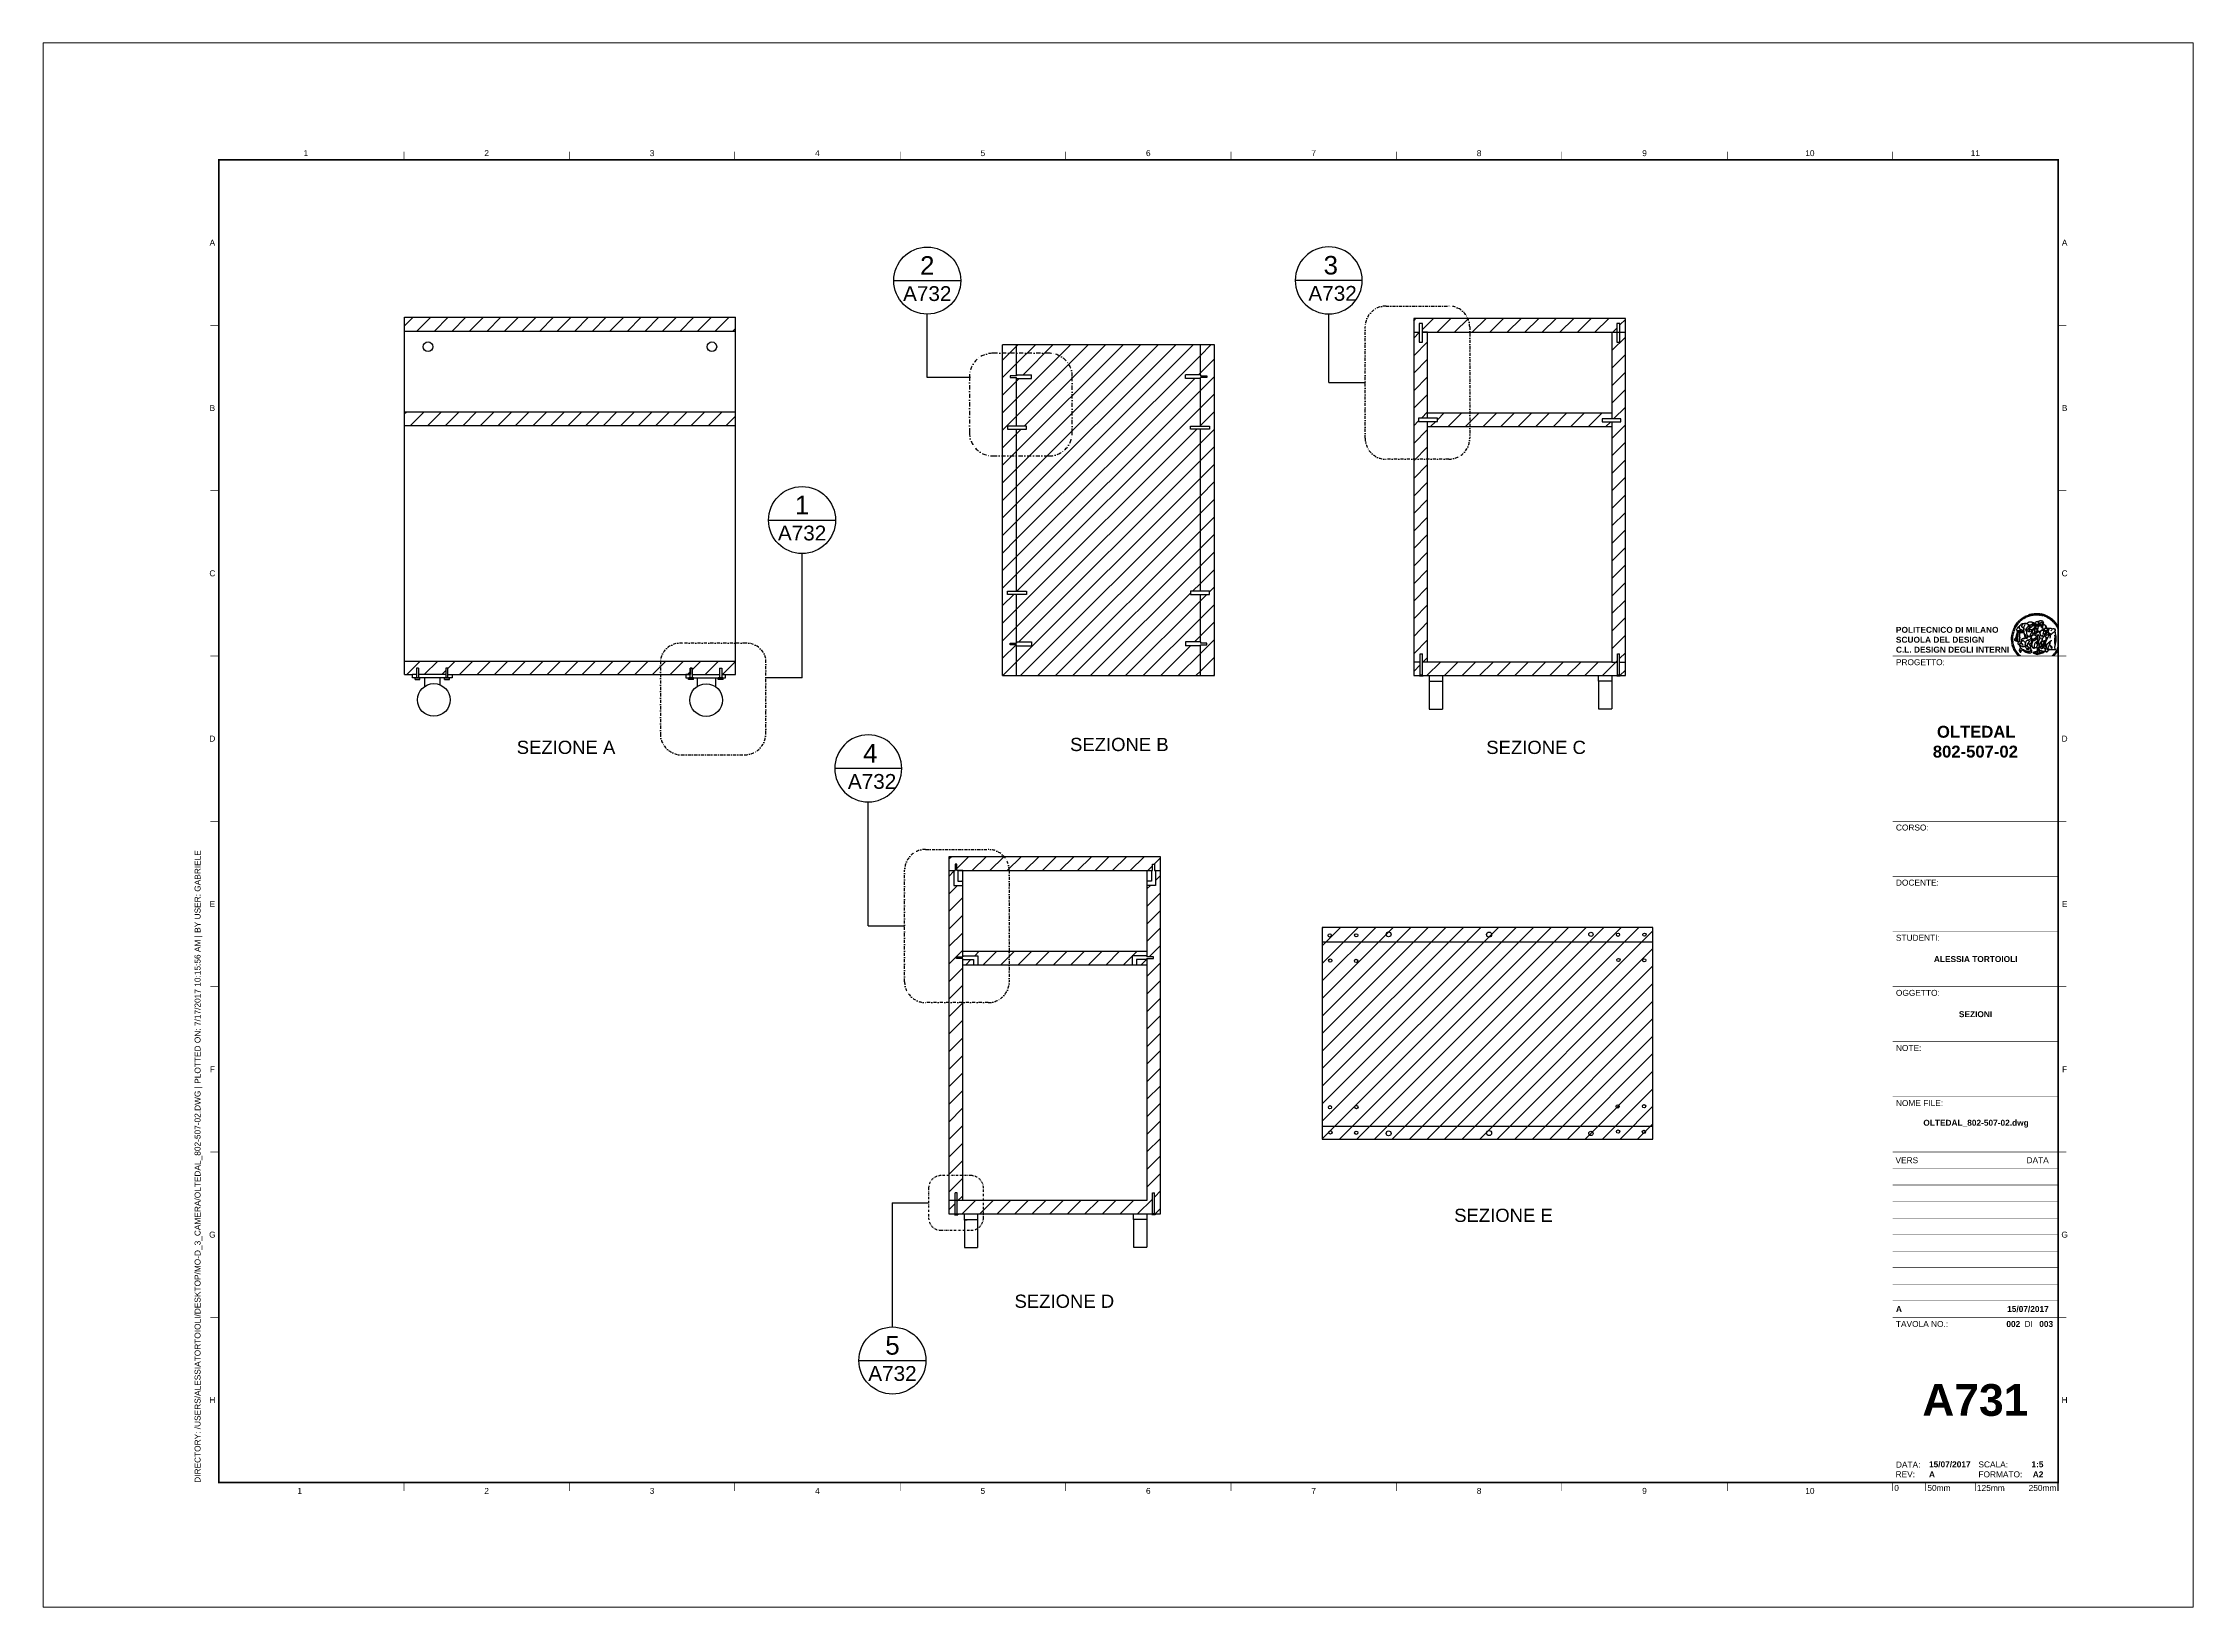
# Paper-space layout 'Layout2-Layout1' of a CAD drawing. Header units: millimetres. Extents: x -39 to 610, y -34 to 439.
# The model-space entities are those that its viewports show. They can reach past a viewport. Long polylines and large blocks are cut down to what shows.
import ezdxf
from ezdxf.enums import TextEntityAlignment as Align

# ---------------------------------------------------------------- set-up
doc = ezdxf.new("R2010")
doc.units = ezdxf.units.MM
doc.set_wipeout_variables(frame=1)
doc.linetypes.add('TRATTOPUNTO', pattern=[25.4, 12.7, -6.35, 0, -6.35])
doc.layers.add('A-ANNO-SYMB', color=3, linetype='Continuous', lineweight=18)
doc.layers.add('G-ANNO-DIM', color=3, linetype='Continuous', lineweight=18)
for name, color, linetype in [('Chiodi', 1, 'Continuous'), ('CONTORNO PART.', 60, 'Continuous'), ('G-ANNO-LOGO', 3, 'Continuous'), ('G-ANNO-TEXT', 3, 'Continuous'), ('G-ANNO-TTLB', 3, 'Continuous'), ('Oltedal', 191, 'Continuous'), ('SELECTIONS', 6, 'Continuous')]:
    doc.layers.add(name, color=color, linetype=linetype)
doc.layers.add('G-ANNO-NPLT', color=210, linetype='Continuous', plot=False)
doc.styles.add('ARIAL', font='Arial.ttf')
doc.styles.add('ARIAL-BOLD', font='Arial Bold.ttf')
doc.styles.add('E-ARIAL', font='Arial.ttf')
doc.styles.get("Standard").update_dxf_attribs({"font": 'Arial.ttf'})
pattern_1 = [(45, (-1346.1248, 405.3563), (-1.325825, 1.325825), [])]

# ---------------------------------------------------------------- blocks, each defined once
blk = doc.blocks.new('logoPolimi')
for p, q in [((-1.22, 2.03), (-1.11, 1.85)), ((-1.13, 2.09), (-1.03, 1.9)), ((-1.03, 2.14), (-0.94, 1.95)), ((-0.93, 2.18), (-0.84, 1.99)), ((-0.83, 2.22), (-0.75, 2.03)), ((-0.72, 2.26), (-0.66, 2.06)), ((-0.61, 2.29), (-0.56, 2.09)), ((-0.51, 2.32), (-0.46, 2.11)), ((-0.4, 2.34), (-0.36, 2.13)), ((-0.29, 2.35), (-0.26, 2.14)), ((-0.18, 2.36), (-0.16, 2.15)), ((-0.07, 2.37), (-0.06, 2.16)), ((0.04, 2.37), (0.04, 2.16)), ((0.15, 2.36), (0.14, 2.16)), ((0.26, 2.36), (0.24, 2.15)), ((0.37, 2.34), (0.34, 2.13)), ((0.48, 2.32), (0.44, 2.12)), ((0.59, 2.3), (0.54, 2.09)), ((0.69, 2.27), (0.63, 2.07)), ((0.8, 2.23), (0.73, 2.03)), ((0.9, 2.19), (0.82, 2)), ((1, 2.15), (0.91, 1.96)), ((1.1, 2.1), (1, 1.91)), ((1.2, 2.04), (1.09, 1.86)), ((-2.37, 0.12), (-2.16, 0.11)), ((-2.37, 0.01), (-2.16, 0.01)), ((-2.36, 0.23), (-2.15, 0.21)), ((-2.35, 0.34), (-2.14, 0.31)), ((-2.33, 0.45), (-2.12, 0.41)), ((-2.3, 0.55), (-2.1, 0.51)), ((-2.28, 0.66), (-2.07, 0.6)), ((-2.24, 0.77), (-2.04, 0.7)), ((-2.2, 0.87), (-2.01, 0.79)), ((-2.16, 0.97), (-1.97, 0.89)), ((-2.11, 1.07), (-1.93, 0.98)), ((-2.06, 1.17), (-1.88, 1.07)), ((-2.01, 1.26), (-1.83, 1.15)), ((-1.94, 1.36), (-1.77, 1.24)), ((-1.88, 1.45), (-1.71, 1.32)), ((-1.84, 0.03), (-1.82, 0.35)), ((-1.81, 1.53), (-1.65, 1.4)), ((-1.74, 1.61), (-1.58, 1.47)), ((-1.73, 0.59), (-1.73, 0.59)), ((-1.73, 0.59), (-1.73, 0.59)), ((-1.66, 1.69), (-1.51, 1.54)), ((-1.65, 0.57), (-1.65, 0.57)), ((-1.59, 1.12), (-1.59, 1.12)), ((-1.58, 1.77), (-1.44, 1.61)), ((-1.51, 0.55), (-1.51, 0.55)), ((-1.51, 0.55), (-1.51, 0.55)), ((-1.49, 1.84), (-1.36, 1.68)), ((-1.41, 1.91), (-1.28, 1.74)), ((-1.32, 1.97), (-1.2, 1.8)), ((-1.31, 0.79), (-1.21, 0.75)), ((-1.21, 0.75), (-1.31, 0.79)), ((-1.21, 0.75), (-1.31, 0.79)), ((-1.21, 0.75), (-1.21, 0.75)), ((-1.21, 0.75), (-1.21, 0.75)), ((-1.19, 0.76), (-1.19, 0.76)), ((-1.19, 0.76), (-1.19, 0.76)), ((-1.17, 0.99), (-1.18, 0.99)), ((-1.18, 0.99), (-1.17, 0.99)), ((-1.16, 0.57), (-1.16, 0.57)), ((-1.16, 0.57), (-1.16, 0.57)), ((-1.1, 0.01), (-0.99, 0.06)), ((-0.99, 0.06), (-1.1, 0.01)), ((-0.99, 0.06), (-1.1, 0.01)), ((-0.99, 0.06), (-0.99, 0.06)), ((-0.99, 0.06), (-0.99, 0.06)), ((-0.97, 0.79), (-0.98, 0.79)), ((-0.89, 0.84), (-0.97, 0.79)), ((-0.97, 0.79), (-0.89, 0.84)), ((-0.96, 1.41), (-0.96, 1.41)), ((-0.96, 1.41), (-0.96, 1.41)), ((-0.89, 0.84), (-0.82, 0.87)), ((-0.82, 0.87), (-0.89, 0.84)), ((-0.89, 0.84), (-0.82, 0.87)), ((-0.88, 0.83), (-0.89, 0.84)), ((-0.85, 1.39), (-0.85, 1.39)), ((-0.85, 1.39), (-0.85, 1.39)), ((-0.84, 0.14), (-0.84, 0.14)), ((-0.77, 1.08), (-0.78, 1.08)), ((-0.78, 1.08), (-0.77, 1.08)), ((-0.61, 1.12), (-0.77, 1.08)), ((-0.77, 1.08), (-0.61, 1.12)), ((-0.77, 1.08), (-0.61, 1.12)), ((-0.75, 1.3), (-0.76, 1.29)), ((-0.76, 1.29), (-0.75, 1.3)), ((-0.65, 0.99), (-0.7, 0.96)), ((-0.69, 0.18), (-0.68, 0.18)), ((-0.66, 0.93), (-0.66, 0.93)), ((-0.66, 0.93), (-0.64, 0.93)), ((-0.66, 0.93), (-0.66, 0.93)), ((-0.66, 0.93), (-0.66, 0.93)), ((-0.63, 1.01), (-0.63, 1.01)), ((-0.63, 1.01), (-0.62, 1.01)), ((-0.63, 0.66), (-0.63, 0.66)), ((-0.6, 1.12), (-0.61, 1.12)), ((-0.61, 1.12), (-0.6, 1.12)), ((-0.61, 1.12), (-0.6, 1.12)), ((-0.61, 0.86), (-0.57, 0.85)), ((-0.57, 0.85), (-0.61, 0.86)), ((-0.61, 0.86), (-0.57, 0.85)), ((-0.53, 1.08), (-0.6, 1.12)), ((-0.6, 1.12), (-0.6, 1.11)), ((-0.6, 1.12), (-0.53, 1.08)), ((-0.57, 0.8), (-0.59, 0.8)), ((-0.57, 0.85), (-0.53, 0.84)), ((-0.57, 0.85), (-0.57, 0.85)), ((-0.57, 0.85), (-0.57, 0.85)), ((-0.57, 0.85), (-0.53, 0.84)), ((-0.56, 0.29), (-0.49, 0.48)), ((-0.56, 0.14), (-0.56, 0.29)), ((-0.5, 0.11), (-0.56, 0.14)), ((-0.53, 0.84), (-0.51, 0.84)), ((-0.53, 0.84), (-0.51, 0.84)), ((-0.53, 0.84), (-0.53, 0.84)), ((-0.51, 0.11), (-0.51, 0.11)), ((-0.51, 0.11), (-0.51, 0.11)), ((-0.34, 0.33), (-0.5, 0.11)), ((-0.49, 0.48), (-0.41, 0.55)), ((-0.42, 0.8), (-0.47, 0.79)), ((-0.42, 0.8), (-0.47, 0.79)), ((-0.47, 0.79), (-0.45, 0.76)), ((-0.47, 0.79), (-0.45, 0.76)), ((-0.45, 1.14), (-0.42, 1.11)), ((-0.42, 1.26), (-0.36, 1.22)), ((-0.41, 0.55), (-0.34, 0.49)), ((-0.4, 1.37), (-0.38, 1.38)), ((-0.39, 1.37), (-0.4, 1.37)), ((-0.35, 1.33), (-0.4, 1.37)), ((-0.39, 1.24), (-0.4, 1.23)), ((-0.38, 1.14), (-0.38, 1.14)), ((-0.34, 0.49), (-0.09, 0.48)), ((-0.16, 0.32), (-0.34, 0.33)), ((-0.14, 0.32), (-0.31, 0.34)), ((-0.28, 1.3), (-0.29, 1.3)), ((-0.28, 1.3), (-0.28, 1.3)), ((-0.16, 1.24), (-0.16, 1.25)), ((-0.16, 1.25), (-0.16, 1.25)), ((-0.16, 0.49), (-0.14, 0.64)), ((-0.06, 0.27), (-0.16, 0.32)), ((-0.1, 0.88), (-0.09, 0.87)), ((-0.08, 1.37), (-0.08, 1.38)), ((-0.08, 1.23), (-0.05, 1.21)), ((-0.05, 1.21), (-0.08, 1.23)), ((-0.08, 1.23), (-0.05, 1.21)), ((-0.03, 0.26), (-0.06, 0.27)), ((-0.05, 1.21), (-0.04, 1.21)), ((-0.04, 1.21), (-0.05, 1.21)), ((-0.04, 1.21), (-0.04, 1.21)), ((-0.04, 1.21), (-0.04, 1.21)), ((-0.04, 0.48), (-0.03, 0.26)), ((0.03, 1.15), (0.03, 1.15)), ((0.03, 0.66), (0.03, 0.67)), ((0.07, 0.58), (0.07, 0.57)), ((0.1, 1.18), (0.1, 1.18)), ((0.1, 0.84), (0.1, 0.84)), ((0.13, 1.32), (0.17, 1.19)), ((0.14, 0.71), (0.34, 0.65)), ((0.31, 0.56), (0.17, 0.63)), ((0.27, 1.61), (0.27, 1.61)), ((0.27, 1.61), (0.27, 1.61)), ((0.27, 1.61), (0.27, 1.61)), ((0.29, 1.29), (0.29, 1.29)), ((0.29, 1.29), (0.29, 1.29)), ((0.29, 1.29), (0.29, 1.29)), ((0.29, 1.29), (0.29, 1.29)), ((0.33, 0.49), (0.34, 0.49)), ((0.33, 0.03), (0.35, 0.03)), ((0.33, 0.03), (0.35, 0.03)), ((0.34, 0.65), (0.34, 0.64)), ((0.35, 0.03), (0.57, 0.06)), ((0.35, 0.03), (0.57, 0.06)), ((0.35, 0.03), (0.35, 0.03)), ((0.35, 0.03), (0.35, 0.03)), ((0.38, 1.36), (0.37, 1.35)), ((0.38, 0.34), (0.37, 0.34)), ((0.38, 0.34), (0.38, 0.34)), ((0.43, 0.67), (0.39, 0.64)), ((0.49, 1.05), (0.51, 1.13)), ((0.51, 1.13), (0.49, 1.05)), ((0.49, 1.05), (0.51, 1.13)), ((0.51, 1.31), (0.5, 1.29)), ((0.51, 1.13), (0.52, 1.23)), ((0.52, 1.23), (0.51, 1.23)), ((0.51, 1.23), (0.52, 1.23)), ((0.52, 1.23), (0.51, 1.13)), ((0.51, 1.13), (0.52, 1.23)), ((0.52, 1.24), (0.6, 1.37)), ((0.52, 1.23), (0.6, 1.36)), ((0.6, 1.36), (0.52, 1.23)), ((0.52, 1.23), (0.52, 1.23)), ((0.52, 1.23), (0.52, 1.24)), ((0.52, 1.23), (0.52, 1.23)), ((0.55, 1.07), (0.53, 1.06)), ((0.53, 1.04), (0.53, 1.06)), ((0.53, 1.05), (0.53, 1.04)), ((0.54, 0.3), (0.63, 0.32)), ((0.54, -0.08), (0.61, 0.06)), ((0.61, 0.06), (0.54, -0.08)), ((0.54, -0.08), (0.61, 0.06)), ((0.56, 0.19), (0.59, 0.21)), ((0.57, 1.07), (0.57, 1.07)), ((0.57, 1.07), (0.57, 1.07)), ((0.57, 1.07), (0.57, 1.07)), ((0.57, 1.07), (0.57, 1.07)), ((0.57, 1.07), (0.57, 1.07)), ((0.57, 1.07), (0.57, 1.07)), ((0.57, 1.07), (0.57, 1.07)), ((0.58, 0.3), (0.59, 0.29)), ((0.59, 0.78), (0.59, 0.79)), ((0.59, 0.79), (0.59, 0.79)), ((0.59, 0.79), (0.59, 0.79)), ((0.59, 0.79), (0.59, 0.78)), ((0.61, 0.06), (0.6, 0.07)), ((0.6, 0.07), (0.61, 0.06)), ((0.61, 0.06), (0.61, 0.07)), ((0.62, 0.21), (0.65, 0.22)), ((0.64, 1.37), (0.65, 1.37)), ((0.69, 0.86), (0.68, 0.86)), ((0.68, 0.86), (0.69, 0.86)), ((0.68, 0.76), (0.68, 0.76)), ((0.76, 0.26), (0.76, 0.26)), ((0.82, 0.35), (0.84, 0.36)), ((0.82, 0.35), (0.82, 0.35)), ((0.84, 0.36), (0.84, 0.37)), ((0.85, 0.34), (1.05, 0.35)), ((0.93, 1.05), (0.93, 1.05)), ((0.93, 1.05), (0.93, 1.05)), ((0.93, 1.05), (0.93, 1.04)), ((0.93, 1.05), (0.93, 1.05)), ((0.97, 0.66), (0.96, 0.66)), ((1.01, 0.97), (0.98, 0.96)), ((1.17, 0.96), (1.17, 0.95)), ((1.17, 0.95), (1.17, 0.95)), ((1.29, 1.99), (1.18, 1.81)), ((1.38, 1.92), (1.26, 1.75)), ((1.34, 0.37), (1.26, 0.04)), ((1.27, 0.37), (1.27, 0.38)), ((1.28, 0.95), (1.28, 0.95)), ((1.47, 1.86), (1.34, 1.69)), ((1.37, 0.73), (1.46, 0.81)), ((1.41, 0.4), (1.41, 0.41)), ((1.56, 1.79), (1.42, 1.63)), ((1.64, 1.71), (1.49, 1.56)), ((1.49, 0.9), (1.57, 0.92)), ((1.72, 1.63), (1.56, 1.49)), ((1.67, 0.6), (1.57, 0.53)), ((1.79, 1.55), (1.63, 1.41)), ((1.86, 1.47), (1.7, 1.34)), ((1.93, 1.38), (1.76, 1.26)), ((1.99, 1.29), (1.81, 1.17)), ((2.05, 1.19), (1.87, 1.09)), ((2.1, 1.1), (1.92, 1)), ((2.15, 1), (1.96, 0.91)), ((2.19, 0.9), (2, 0.82)), ((2.23, 0.79), (2.04, 0.72)), ((2.27, 0.69), (2.07, 0.63)), ((2.3, 0.58), (2.09, 0.53)), ((2.32, 0.47), (2.12, 0.43)), ((2.34, 0.37), (2.13, 0.33)), ((2.36, 0.26), (2.15, 0.23)), ((2.37, 0.15), (2.16, 0.13)), ((2.37, 0.04), (2.16, 0.03)), ((-2.37, -0.1), (-2.16, -0.09)), ((-2.36, -0.21), (-2.15, -0.19)), ((-2.35, -0.32), (-2.14, -0.29)), ((-2.33, -0.43), (-2.12, -0.39)), ((-2.31, -0.54), (-2.1, -0.49)), ((-2.28, -0.65), (-2.08, -0.59)), ((-2.25, -0.75), (-2.05, -0.69)), ((-2.21, -0.86), (-2.02, -0.78)), ((-2.17, -0.96), (-1.98, -0.87)), ((-2.12, -1.06), (-1.93, -0.96)), ((-2.07, -1.16), (-1.89, -1.05)), ((-2.04, -0.15), (-1.97, -0.2)), ((-2.01, -1.25), (-1.84, -1.14)), ((-1.95, -1.34), (-1.78, -1.22)), ((-1.89, -1.43), (-1.72, -1.31)), ((-1.82, -1.52), (-1.66, -1.38)), ((-1.75, -1.6), (-1.59, -1.46)), ((-1.67, -1.68), (-1.52, -1.53)), ((-1.58, -0.12), (-1.6, -0.18)), ((-1.6, -0.18), (-1.58, -0.28)), ((-1.57, -0.54), (-1.59, -0.54)), ((-1.59, -0.54), (-1.59, -0.54)), ((-1.59, -1.76), (-1.45, -1.6)), ((-1.56, -0.32), (-1.56, -0.31)), ((-1.56, -0.31), (-1.56, -0.31)), ((-1.53, -0.65), (-1.53, -0.65)), ((-1.53, -0.65), (-1.53, -0.65)), ((-1.51, -1.83), (-1.37, -1.67)), ((-1.48, -0.86), (-1.48, -0.85)), ((-1.42, -0.37), (-1.42, -0.37)), ((-1.42, -1.9), (-1.29, -1.73)), ((-1.38, -0.46), (-1.38, -0.46)), ((-1.33, -1.96), (-1.21, -1.79)), ((-1.31, -0.24), (-1.31, -0.23)), ((-1.31, -0.23), (-1.31, -0.24)), ((-1.24, -2.02), (-1.13, -1.84)), ((-1.23, -0.19), (-1.23, -0.19)), ((-1.23, -0.19), (-1.23, -0.19)), ((-1.23, -0.19), (-1.23, -0.19)), ((-1.23, -0.19), (-1.23, -0.19)), ((-1.14, -2.08), (-1.04, -1.89)), ((-1.04, -2.13), (-0.95, -1.94)), ((-1.01, -0.39), (-1.02, -0.39)), ((-1.02, -0.39), (-1.01, -0.39)), ((-1.02, -0.7), (-1.02, -0.7)), ((-1.02, -0.7), (-1.02, -0.7)), ((-1.02, -0.7), (-1.02, -0.7)), ((-0.94, -2.18), (-0.86, -1.98)), ((-0.79, -0.51), (-0.83, -0.58)), ((-0.83, -0.58), (-0.79, -0.51)), ((-0.83, -0.58), (-0.79, -0.51)), ((-0.78, -1.05), (-0.83, -0.94)), ((-0.83, -0.94), (-0.78, -1.05)), ((-0.83, -0.94), (-0.83, -0.94)), ((-0.83, -0.94), (-0.78, -1.05)), ((-0.82, -1.23), (-0.82, -1.23)), ((-0.82, -1.23), (-0.77, -1.23)), ((-0.77, -1.23), (-0.82, -1.23)), ((-0.82, -1.23), (-0.82, -1.23)), ((-0.77, -1.23), (-0.82, -1.23)), ((-0.75, -0.96), (-0.8, -0.89)), ((-0.8, -0.89), (-0.79, -0.92)), ((-0.79, -0.92), (-0.8, -0.89)), ((-0.8, -0.89), (-0.75, -0.96)), ((-0.79, -0.92), (-0.8, -0.89)), ((-0.8, -0.89), (-0.8, -0.89)), ((-0.8, -0.89), (-0.75, -0.96)), ((-0.79, -0.92), (-0.78, -0.95)), ((-0.78, -0.95), (-0.79, -0.92)), ((-0.78, -0.95), (-0.79, -0.92)), ((-0.77, -0.49), (-0.78, -0.48)), ((-0.78, -0.48), (-0.77, -0.49)), ((-0.78, -0.95), (-0.76, -1)), ((-0.76, -1), (-0.78, -0.95)), ((-0.76, -1), (-0.78, -0.95)), ((-0.71, -0.89), (-0.75, -0.87)), ((-0.75, -0.87), (-0.71, -0.89)), ((-0.75, -0.87), (-0.71, -0.89)), ((-0.72, -1.01), (-0.75, -0.96)), ((-0.75, -0.96), (-0.72, -1.01)), ((-0.75, -0.96), (-0.72, -1.01)), ((-0.64, -0.93), (-0.71, -0.89)), ((-0.71, -0.89), (-0.64, -0.93)), ((-0.71, -0.89), (-0.64, -0.93)), ((-0.66, -0.53), (-0.66, -0.53)), ((-0.66, -0.53), (-0.66, -0.53)), ((-0.66, -0.53), (-0.66, -0.53)), ((-0.39, -0.81), (-0.51, -0.69)), ((-0.51, -1.04), (-0.5, -1.04)), ((-0.48, -0.42), (-0.48, -0.42)), ((-0.48, -0.42), (-0.48, -0.42)), ((-0.48, -0.42), (-0.48, -0.42)), ((-0.41, -0.51), (-0.41, -0.51)), ((-0.38, -0.05), (-0.39, -0.12)), ((-0.39, -0.12), (-0.37, -0.1)), ((-0.35, -0.14), (-0.37, -0.08)), ((-0.37, -0.09), (-0.37, -0.09)), ((-0.33, -0.12), (-0.35, -0.14)), ((-0.32, -0.14), (-0.35, -0.14)), ((-0.35, -0.18), (-0.34, -0.22)), ((-0.34, -0.08), (-0.29, -0.16)), ((-0.34, -0.22), (-0.34, -0.22)), ((-0.27, -0.17), (-0.32, -0.14)), ((-0.25, -0.91), (-0.26, -0.9)), ((-0.26, -1.29), (0.1, -1.2)), ((0.1, -1.2), (-0.26, -1.29)), ((0.08, -1.4), (-0.26, -1.29)), ((-0.26, -1.29), (0.08, -1.4)), ((-0.26, -1.38), (-0.26, -1.29)), ((-0.26, -1.29), (-0.26, -1.29)), ((-0.26, -1.29), (-0.26, -1.38)), ((-0.26, -1.29), (0.08, -1.4)), ((-0.26, -1.29), (-0.26, -1.29)), ((0.08, -1.49), (-0.26, -1.38)), ((-0.26, -1.38), (0.09, -1.49)), ((-0.14, -0.15), (-0.16, -0.13)), ((-0.11, -0.04), (-0.12, -0.05)), ((-0.04, -0.41), (-0.01, -0.44)), ((-0.01, -0.44), (-0.04, -0.41)), ((-0.04, -0.41), (-0.01, -0.44)), ((0.07, -0.84), (0.07, -0.84)), ((0.07, -0.84), (0.07, -0.84)), ((0.1, -1.2), (0.08, -1.32)), ((0.08, -1.32), (0.13, -1.2)), ((0.08, -1.4), (0.72, -1.22)), ((0.72, -1.22), (0.08, -1.4)), ((0.08, -1.4), (0.72, -1.22)), ((0.72, -1.31), (0.08, -1.49)), ((0.08, -1.44), (0.08, -1.4)), ((0.08, -1.4), (0.08, -1.44)), ((0.08, -1.4), (0.08, -1.49)), ((0.08, -1.49), (0.08, -1.44)), ((0.08, -1.44), (0.08, -1.44)), ((0.08, -1.44), (0.08, -1.45)), ((0.08, -1.45), (0.08, -1.46)), ((0.08, -1.46), (0.08, -1.49)), ((0.1, -1.01), (0.09, -0.86)), ((0.1, -1.01), (0.09, -0.86)), ((0.09, -1.49), (0.72, -1.31)), ((0.1, -1.2), (0.12, -1.04)), ((0.12, -1.04), (0.1, -1.2)), ((0.13, -1.2), (0.1, -1.2)), ((0.1, -1.2), (0.13, -1.2)), ((0.13, -1.2), (0.1, -1.2)), ((0.1, -1.2), (0.1, -1.2)), ((0.11, -0.44), (0.11, -0.44)), ((0.11, -0.44), (0.11, -0.44)), ((0.12, -0.21), (0.12, -0.21)), ((0.12, -0.21), (0.12, -0.21)), ((0.12, -0.21), (0.12, -0.21)), ((0.12, -0.21), (0.12, -0.21)), ((0.12, -0.21), (0.12, -0.21)), ((0.12, -0.21), (0.12, -0.21)), ((0.12, -0.21), (0.12, -0.21)), ((0.12, -0.21), (0.12, -0.21)), ((0.12, -0.21), (0.12, -0.21)), ((0.12, -0.21), (0.12, -0.21)), ((0.12, -0.21), (0.12, -0.21)), ((0.12, -0.21), (0.12, -0.21)), ((0.12, -0.21), (0.12, -0.21)), ((0.12, -0.56), (0.14, -0.53)), ((0.14, -0.53), (0.12, -0.56)), ((0.12, -0.56), (0.14, -0.53)), ((0.12, -1.04), (0.12, -1.04)), ((0.12, -1.04), (0.12, -1.04)), ((0.12, -1.04), (0.12, -1.04)), ((0.21, -0.99), (0.13, -1.2)), ((0.13, -1.2), (0.21, -0.99)), ((0.36, -1.14), (0.13, -1.2)), ((0.13, -1.2), (0.26, -1.17)), ((0.14, -0.53), (0.16, -0.49)), ((0.16, -0.49), (0.14, -0.53)), ((0.14, -0.53), (0.16, -0.49)), ((0.16, -0.49), (0.16, -0.49)), ((0.16, -0.49), (0.16, -0.49)), ((0.28, -1.19), (0.21, -0.99)), ((0.21, -0.99), (0.31, -1.27)), ((0.24, -0.17), (0.24, -0.16)), ((0.24, -0.16), (0.24, -0.17)), ((0.25, -0.84), (0.25, -0.88)), ((0.25, -0.88), (0.25, -0.84)), ((0.25, -0.88), (0.25, -0.84)), ((0.25, -0.88), (0.29, -1.17)), ((0.26, -0.88), (0.25, -0.88)), ((0.31, -1.27), (0.25, -0.88)), ((0.26, -1.17), (0.28, -1.16)), ((0.28, -1.16), (0.36, -1.14)), ((0.29, -1.17), (0.28, -1.19)), ((0.36, -1.14), (0.72, -1.22)), ((0.72, -1.22), (0.36, -1.14)), ((0.49, -0.31), (0.49, -0.31)), ((0.49, -0.31), (0.49, -0.31)), ((0.5, -0.27), (0.5, -0.27)), ((0.51, -0.27), (0.51, -0.27)), ((0.72, -0.81), (0.75, -0.89)), ((0.72, -1.22), (0.72, -1.31)), ((0.72, -1.31), (0.72, -1.22)), ((0.74, -0.23), (0.74, -0.23)), ((0.74, -0.23), (0.75, -0.24)), ((0.75, -0.23), (0.75, -0.23)), ((0.89, -2.2), (0.81, -2)), ((0.86, -0.25), (0.82, -0.34)), ((0.87, -0.22), (0.86, -0.23)), ((0.87, -0.22), (0.86, -0.25)), ((0.99, -2.15), (0.9, -1.96)), ((0.96, -0.58), (0.96, -0.57)), ((1.09, -2.11), (0.99, -1.92)), ((1.05, -1.05), (1.04, -1.05)), ((1.19, -2.05), (1.08, -1.87)), ((1.28, -2), (1.17, -1.82)), ((1.37, -1.93), (1.25, -1.76)), ((1.31, -0.27), (1.3, -0.26)), ((1.3, -0.26), (1.3, -0.26)), ((1.3, -0.26), (1.3, -0.26)), ((1.3, -0.26), (1.31, -0.27)), ((1.3, -0.26), (1.3, -0.26)), ((1.46, -1.87), (1.33, -1.7)), ((1.54, -1.8), (1.41, -1.64)), ((1.63, -1.72), (1.48, -1.57)), ((1.71, -1.65), (1.55, -1.5)), ((1.78, -1.57), (1.62, -1.43)), ((1.85, -1.48), (1.69, -1.35)), ((1.92, -1.39), (1.75, -1.27)), ((1.98, -1.3), (1.81, -1.19)), ((2.04, -1.21), (1.86, -1.1)), ((2.09, -1.11), (1.91, -1.01)), ((2.14, -1.01), (1.95, -0.92)), ((2.19, -0.91), (1.99, -0.83)), ((2.23, -0.81), (2.03, -0.74)), ((2.26, -0.7), (2.06, -0.64)), ((2.29, -0.6), (2.09, -0.55)), ((2.32, -0.49), (2.11, -0.45)), ((2.34, -0.38), (2.13, -0.35)), ((2.35, -0.27), (2.15, -0.25)), ((2.37, -0.08), (2.16, -0.07)), ((2.36, -0.16), (2.16, -0.15)), ((-0.84, -2.22), (-0.77, -2.02)), ((-0.74, -2.25), (-0.67, -2.05)), ((-0.63, -2.29), (-0.57, -2.08)), ((-0.52, -2.31), (-0.48, -2.11)), ((-0.42, -2.33), (-0.38, -2.13)), ((-0.31, -2.35), (-0.28, -2.14)), ((-0.2, -2.36), (-0.18, -2.15)), ((-0.09, -2.37), (-0.08, -2.16)), ((0.03, -2.37), (0.02, -2.16)), ((0.14, -2.37), (0.12, -2.16)), ((0.25, -2.36), (0.22, -2.15)), ((0.35, -2.34), (0.32, -2.14)), ((0.46, -2.32), (0.42, -2.12)), ((0.57, -2.3), (0.52, -2.1)), ((0.68, -2.27), (0.62, -2.07)), ((0.78, -2.24), (0.71, -2.04))]:
    blk.add_line(p, q)
for points in [[(-1.9, 0.12), (-1.94, 0.02), (-2.05, -0.09), (-2.05, -0.09)], [(-1.86, 0.38), (-1.86, 0.38), (-1.87, 0.19), (-1.9, 0.12)], [(-1.76, 0.6), (-1.76, 0.6), (-1.84, 0.57), (-1.86, 0.38)], [(-1.86, -0.04), (-1.84, 0.02), (-1.84, 0.03), (-1.84, 0.03)], [(-1.82, 0.78), (-1.83, 0.8), (-1.85, 0.86), (-1.83, 0.88)], [(-1.82, 0.78), (-1.83, 0.8), (-1.85, 0.86), (-1.83, 0.88)], [(-1.83, 0.88), (-1.81, 0.9), (-1.76, 0.96), (-1.76, 0.96)], [(-1.83, 0.88), (-1.81, 0.9), (-1.76, 0.96), (-1.76, 0.96)], [(-1.76, 0.6), (-1.83, 0.7), (-1.78, 0.74), (-1.78, 0.74)], [(-1.78, 0.74), (-1.79, 0.74), (-1.83, 0.7), (-1.76, 0.6)], [(-1.78, 0.74), (-1.8, 0.76), (-1.81, 0.78), (-1.82, 0.78)], [(-1.78, 0.74), (-1.8, 0.76), (-1.81, 0.78), (-1.82, 0.78)], [(-1.82, 0.35), (-1.81, 0.5), (-1.73, 0.59), (-1.73, 0.59)], [(-1.82, -0.19), (-1.73, -0.07), (-1.75, 0.14), (-1.75, 0.3)], [(-1.75, 0.33), (-1.75, 0.17), (-1.73, -0.05), (-1.8, -0.17)], [(-1.78, 0.74), (-1.75, 0.72), (-1.72, 0.69), (-1.68, 0.7)], [(-1.68, 0.7), (-1.72, 0.69), (-1.75, 0.72), (-1.78, 0.74)], [(-1.68, 0.7), (-1.72, 0.69), (-1.75, 0.72), (-1.78, 0.74)], [(-1.78, 0.74), (-1.78, 0.74), (-1.78, 0.74), (-1.78, 0.74)], [(-1.76, 0.96), (-1.68, 1.1), (-1.59, 1.12), (-1.59, 1.12)], [(-1.76, 0.96), (-1.68, 1.1), (-1.6, 1.12), (-1.6, 1.12)], [(-1.73, 0.59), (-1.74, 0.59), (-1.75, 0.6), (-1.76, 0.6)], [(-1.73, 0.59), (-1.74, 0.59), (-1.75, 0.6), (-1.76, 0.6)], [(-1.75, 0.3), (-1.76, 0.47), (-1.65, 0.57), (-1.65, 0.57)], [(-1.65, 0.57), (-1.65, 0.57), (-1.76, 0.5), (-1.75, 0.33)], [(-1.65, 0.57), (-1.68, 0.58), (-1.7, 0.58), (-1.73, 0.59)], [(-1.65, 0.57), (-1.68, 0.58), (-1.7, 0.58), (-1.73, 0.59)], [(-1.5, 0.71), (-1.53, 0.74), (-1.61, 0.71), (-1.68, 0.7)], [(-1.68, 0.7), (-1.61, 0.71), (-1.53, 0.73), (-1.5, 0.71)], [(-1.5, 0.71), (-1.53, 0.73), (-1.61, 0.71), (-1.68, 0.7)], [(-1.51, 0.55), (-1.56, 0.56), (-1.61, 0.56), (-1.65, 0.57)], [(-1.65, 0.57), (-1.61, 0.56), (-1.56, 0.56), (-1.51, 0.55)], [(-1.51, 0.55), (-1.56, 0.56), (-1.61, 0.56), (-1.65, 0.57)], [(-1.59, 1.12), (-1.6, 1.06), (-1.61, 0.99), (-1.61, 0.97)], [(-1.61, 0.97), (-1.61, 0.99), (-1.6, 1.06), (-1.59, 1.12)], [(-1.61, 0.97), (-1.61, 0.99), (-1.6, 1.06), (-1.59, 1.12)], [(-1.61, 0.97), (-1.61, 0.95), (-1.56, 0.88), (-1.54, 0.87)], [(-1.54, 0.87), (-1.56, 0.88), (-1.61, 0.95), (-1.61, 0.97)], [(-1.54, 0.87), (-1.56, 0.88), (-1.61, 0.96), (-1.61, 0.97)], [(-1.59, 1.12), (-1.59, 1.13), (-1.59, 1.15), (-1.58, 1.16)], [(-1.59, 1.12), (-1.59, 1.13), (-1.59, 1.15), (-1.58, 1.16)], [(-1.58, 1.16), (-1.57, 1.21), (-1.52, 1.23), (-1.49, 1.25)], [(-1.58, 1.16), (-1.57, 1.21), (-1.52, 1.23), (-1.49, 1.25)], [(-1.58, 0.36), (-1.58, 0.48), (-1.51, 0.55), (-1.51, 0.55)], [(-1.51, 0.55), (-1.51, 0.55), (-1.58, 0.48), (-1.58, 0.36)], [(-1.51, 0.55), (-1.51, 0.55), (-1.58, 0.48), (-1.58, 0.36)], [(-1.55, 0.04), (-1.55, 0.08), (-1.58, 0.25), (-1.58, 0.36)], [(-1.58, 0.36), (-1.58, 0.25), (-1.55, 0.08), (-1.55, 0.04)], [(-1.58, 0.36), (-1.58, 0.25), (-1.55, 0.08), (-1.55, 0.04)], [(-1.58, -0.12), (-1.57, -0.06), (-1.55, 0.02), (-1.55, 0.04)], [(-1.55, 0.04), (-1.55, 0.02), (-1.57, -0.06), (-1.58, -0.12)], [(-1.55, 0.04), (-1.55, 0.02), (-1.56, -0.04), (-1.57, -0.1)], [(-1.54, 0.87), (-1.52, 0.85), (-1.47, 0.83), (-1.44, 0.83)], [(-1.44, 0.83), (-1.47, 0.83), (-1.52, 0.85), (-1.54, 0.87)], [(-1.45, 0.83), (-1.47, 0.83), (-1.52, 0.85), (-1.54, 0.87)], [(-1.51, 0.55), (-1.33, 0.54), (-1.16, 0.57), (-1.16, 0.57)], [(-1.16, 0.57), (-1.16, 0.57), (-1.33, 0.54), (-1.51, 0.55)], [(-1.16, 0.57), (-1.16, 0.57), (-1.33, 0.54), (-1.51, 0.55)], [(-1.5, 0.71), (-1.46, 0.68), (-1.4, 0.62), (-1.33, 0.66)], [(-1.33, 0.66), (-1.4, 0.62), (-1.46, 0.68), (-1.5, 0.71)], [(-1.33, 0.66), (-1.4, 0.62), (-1.46, 0.68), (-1.5, 0.71)], [(-1.49, 1.25), (-1.46, 1.26), (-1.42, 1.33), (-1.39, 1.36)], [(-1.49, 1.25), (-1.46, 1.27), (-1.43, 1.34), (-1.39, 1.36)], [(-1.31, 0.79), (-1.33, 0.79), (-1.42, 0.83), (-1.45, 0.83)], [(-1.44, 0.83), (-1.42, 0.83), (-1.33, 0.79), (-1.31, 0.79)], [(-1.31, 0.79), (-1.33, 0.79), (-1.42, 0.83), (-1.44, 0.83)], [(-1.35, 1.1), (-1.4, 1.17), (-1.36, 1.23), (-1.29, 1.31)], [(-1.29, 1.31), (-1.36, 1.23), (-1.4, 1.17), (-1.35, 1.1)], [(-1.35, 1.1), (-1.4, 1.17), (-1.36, 1.23), (-1.29, 1.31)], [(-1.39, 1.36), (-1.35, 1.38), (-1.26, 1.4), (-1.19, 1.41)], [(-1.39, 1.36), (-1.35, 1.38), (-1.26, 1.4), (-1.19, 1.41)], [(-1.18, 0.99), (-1.24, 0.97), (-1.3, 1.03), (-1.35, 1.1)], [(-1.35, 1.1), (-1.3, 1.03), (-1.24, 0.97), (-1.18, 0.99)], [(-1.18, 1), (-1.24, 0.97), (-1.3, 1.03), (-1.35, 1.1)], [(-1.33, 0.66), (-1.28, 0.7), (-1.23, 0.73), (-1.21, 0.75)], [(-1.21, 0.75), (-1.23, 0.73), (-1.28, 0.7), (-1.33, 0.66)], [(-1.21, 0.75), (-1.23, 0.73), (-1.28, 0.7), (-1.33, 0.66)], [(-1.29, 1.31), (-1.22, 1.39), (-1.01, 1.41), (-0.96, 1.41)], [(-0.96, 1.41), (-1.01, 1.41), (-1.22, 1.39), (-1.29, 1.31)], [(-1.29, 1.31), (-1.22, 1.39), (-1.01, 1.41), (-0.96, 1.41)], [(-1.24, -0.02), (-1.21, -0.01), (-1.1, 0.01), (-1.1, 0.01)], [(-1.1, 0.01), (-1.1, 0.01), (-1.21, -0.01), (-1.24, -0.02)], [(-1.1, 0.01), (-1.1, 0.01), (-1.21, -0.01), (-1.24, -0.02)], [(-1.21, 0.75), (-1.2, 0.75), (-1.19, 0.76), (-1.19, 0.76)], [(-1.19, 0.76), (-1.19, 0.76), (-1.2, 0.75), (-1.21, 0.75)], [(-1.19, 0.76), (-1.19, 0.76), (-1.2, 0.76), (-1.21, 0.75)], [(-1.19, 1.41), (-1.11, 1.43), (-0.97, 1.41), (-0.97, 1.41)], [(-1.19, 1.41), (-1.12, 1.43), (-0.98, 1.41), (-0.98, 1.41)], [(-1.19, 0.76), (-1.19, 0.77), (-1.18, 0.78), (-1.18, 0.79)], [(-1.18, 0.79), (-1.18, 0.78), (-1.19, 0.77), (-1.19, 0.76)], [(-1.19, 0.76), (-1.19, 0.77), (-1.19, 0.78), (-1.18, 0.79)], [(-1.18, 0.68), (-1.18, 0.68), (-1.19, 0.71), (-1.19, 0.76)], [(-1.19, 0.76), (-1.19, 0.71), (-1.18, 0.68), (-1.18, 0.68)], [(-1.18, 0.68), (-1.18, 0.68), (-1.19, 0.71), (-1.19, 0.76)], [(-1.18, 0.97), (-1.18, 0.97), (-1.18, 0.98), (-1.17, 0.99)], [(-1.17, 0.99), (-1.18, 0.98), (-1.18, 0.97), (-1.18, 0.97)], [(-1.18, 0.97), (-1.18, 0.97), (-1.18, 0.98), (-1.17, 0.99)], [(-1.18, 0.79), (-1.17, 0.86), (-1.18, 0.95), (-1.18, 0.97)], [(-1.18, 0.97), (-1.18, 0.95), (-1.17, 0.86), (-1.18, 0.79)], [(-1.18, 0.79), (-1.17, 0.86), (-1.18, 0.95), (-1.18, 0.97)], [(-1.16, 0.57), (-1.17, 0.6), (-1.18, 0.64), (-1.18, 0.68)], [(-1.18, 0.68), (-1.18, 0.64), (-1.17, 0.6), (-1.16, 0.57)], [(-1.16, 0.57), (-1.17, 0.6), (-1.18, 0.64), (-1.18, 0.68)], [(-1.17, 0.99), (-1.17, 1.03), (-1.16, 1.09), (-1.14, 1.13)], [(-1.09, 0.42), (-1.1, 0.44), (-1.14, 0.48), (-1.16, 0.57)], [(-1.16, 0.57), (-1.14, 0.48), (-1.1, 0.44), (-1.09, 0.42)], [(-1.09, 0.42), (-1.1, 0.44), (-1.14, 0.48), (-1.16, 0.57)], [(-1.14, 1.13), (-1.12, 1.18), (-1.05, 1.31), (-1.05, 1.31)], [(-1.12, 0.46), (-1.12, 0.46), (-1.13, 0.38), (-1.11, 0.26)], [(-1.11, 0.26), (-1.08, 0.14), (-1.05, 0.03), (-1.05, 0.03)], [(-1.02, 0.32), (-1.02, 0.32), (-1.08, 0.4), (-1.09, 0.42)], [(-1.09, 0.42), (-1.08, 0.4), (-1.02, 0.32), (-1.02, 0.32)], [(-1.02, 0.32), (-1.02, 0.32), (-1.08, 0.4), (-1.09, 0.42)], [(-0.98, 0.2), (-0.98, 0.21), (-1.02, 0.32), (-1.02, 0.32)], [(-1.02, 0.32), (-1.02, 0.32), (-0.98, 0.21), (-0.98, 0.2)], [(-0.98, 0.2), (-0.98, 0.21), (-1.02, 0.32), (-1.02, 0.32)], [(-1.01, 0.12), (-1, 0.16), (-0.98, 0.19), (-0.98, 0.2)], [(-0.98, 0.2), (-0.98, 0.19), (-1, 0.16), (-1.01, 0.12)], [(-1.01, 0.12), (-1, 0.16), (-0.98, 0.19), (-0.98, 0.2)], [(-0.99, 0.06), (-1, 0.07), (-1.01, 0.1), (-1.01, 0.12)], [(-1.01, 0.12), (-1.01, 0.1), (-1, 0.07), (-0.99, 0.06)], [(-0.99, 0.06), (-1, 0.07), (-1.01, 0.1), (-1.01, 0.12)], [(-0.99, 0.06), (-0.99, 0.06), (-0.99, 0.06), (-0.98, 0.05)], [(-0.98, 0.05), (-0.99, 0.06), (-0.99, 0.06), (-0.99, 0.06)], [(-0.99, 0.05), (-0.99, 0.06), (-0.99, 0.06), (-0.99, 0.06)], [(-0.95, 0.02), (-0.96, 0.03), (-0.97, 0.04), (-0.99, 0.05)], [(-0.98, 1.41), (-0.98, 1.41), (-0.97, 1.41), (-0.96, 1.41)], [(-0.98, 0.81), (-0.94, 0.85), (-0.92, 0.93), (-0.91, 0.97)], [(-0.91, 0.97), (-0.92, 0.93), (-0.94, 0.85), (-0.98, 0.81)], [(-0.91, 0.97), (-0.92, 0.93), (-0.94, 0.85), (-0.98, 0.81)], [(-0.98, 0.79), (-0.98, 0.81), (-0.98, 0.81), (-0.98, 0.81)], [(-0.98, 0.81), (-0.98, 0.81), (-0.98, 0.81), (-0.98, 0.79)], [(-0.98, 0.81), (-0.98, 0.81), (-0.98, 0.81), (-0.98, 0.79)], [(-0.98, 0.79), (-0.98, 0.79), (-0.98, 0.78), (-0.97, 0.77)], [(-0.98, 0.79), (-0.98, 0.79), (-0.98, 0.78), (-0.97, 0.77)], [(-0.98, 0.05), (-0.97, 0.04), (-0.96, 0.03), (-0.95, 0.02)], [(-0.95, 0.02), (-0.96, 0.03), (-0.97, 0.04), (-0.98, 0.05)], [(-0.97, 1.41), (-0.97, 1.41), (-0.97, 1.41), (-0.96, 1.41)], [(-0.97, 0.77), (-0.96, 0.74), (-0.91, 0.64), (-0.91, 0.57)], [(-0.97, 0.77), (-0.96, 0.74), (-0.91, 0.64), (-0.91, 0.57)], [(-0.96, 1.41), (-0.94, 1.41), (-0.9, 1.41), (-0.85, 1.39)], [(-0.96, 1.41), (-0.94, 1.41), (-0.9, 1.41), (-0.85, 1.39)], [(-0.95, 0.02), (-0.94, 0.01), (-0.92, 0.01), (-0.9, 0.01)], [(-0.9, 0.01), (-0.92, 0.01), (-0.94, 0.01), (-0.95, 0.02)], [(-0.91, 0.01), (-0.92, 0.01), (-0.94, 0.01), (-0.95, 0.02)], [(-0.91, 0.97), (-0.89, 1), (-0.87, 1.01), (-0.84, 1.02)], [(-0.84, 1.02), (-0.87, 1.01), (-0.89, 1), (-0.91, 0.97)], [(-0.84, 1.02), (-0.87, 1.01), (-0.89, 1.01), (-0.91, 0.97)], [(-0.91, 0.57), (-0.91, 0.5), (-0.9, 0.43), (-0.88, 0.37)], [(-0.91, 0.57), (-0.91, 0.5), (-0.9, 0.43), (-0.88, 0.37)], [(-0.87, 0.03), (-0.87, 0.03), (-0.89, 0.01), (-0.91, 0.01)], [(-0.9, 0.01), (-0.89, 0.01), (-0.87, 0.03), (-0.87, 0.03)], [(-0.87, 0.03), (-0.87, 0.03), (-0.89, 0.01), (-0.9, 0.01)], [(-0.88, 0.84), (-0.88, 0.84), (-0.89, 0.79), (-0.88, 0.77)], [(-0.88, 0.77), (-0.89, 0.79), (-0.88, 0.83), (-0.88, 0.83)], [(-0.74, 0.66), (-0.85, 0.67), (-0.88, 0.77), (-0.88, 0.77)], [(-0.88, 0.77), (-0.88, 0.77), (-0.85, 0.67), (-0.74, 0.66)], [(-0.88, 0.37), (-0.86, 0.32), (-0.83, 0.25), (-0.82, 0.25)], [(-0.88, 0.37), (-0.86, 0.32), (-0.83, 0.25), (-0.82, 0.25)], [(-0.87, 0.03), (-0.86, 0.03), (-0.86, 0.05), (-0.86, 0.06)], [(-0.86, 0.06), (-0.86, 0.05), (-0.86, 0.03), (-0.87, 0.03)], [(-0.86, 0.06), (-0.86, 0.05), (-0.86, 0.03), (-0.87, 0.03)], [(-0.85, 1.39), (-0.86, 1.42), (-0.8, 1.45), (-0.8, 1.46)], [(-0.85, 1.39), (-0.86, 1.42), (-0.83, 1.44), (-0.82, 1.45)], [(-0.86, 0.06), (-0.86, 0.07), (-0.86, 0.1), (-0.85, 0.11)], [(-0.85, 0.11), (-0.86, 0.1), (-0.86, 0.07), (-0.86, 0.06)], [(-0.85, 0.11), (-0.86, 0.1), (-0.86, 0.07), (-0.86, 0.06)], [(-0.81, 1.36), (-0.83, 1.37), (-0.84, 1.38), (-0.85, 1.39)], [(-0.85, 1.39), (-0.84, 1.38), (-0.83, 1.37), (-0.81, 1.36)], [(-0.85, 1.39), (-0.84, 1.38), (-0.83, 1.37), (-0.81, 1.36)], [(-0.85, 0.11), (-0.85, 0.12), (-0.84, 0.14), (-0.84, 0.14)], [(-0.84, 0.14), (-0.84, 0.14), (-0.85, 0.12), (-0.85, 0.11)], [(-0.84, 0.14), (-0.84, 0.14), (-0.85, 0.12), (-0.85, 0.11)], [(-0.84, 1.02), (-0.83, 1.03), (-0.81, 1.05), (-0.78, 1.08)], [(-0.78, 1.08), (-0.81, 1.05), (-0.83, 1.03), (-0.84, 1.02)], [(-0.78, 1.08), (-0.81, 1.05), (-0.83, 1.03), (-0.84, 1.02)], [(-0.84, 0.14), (-0.83, 0.15), (-0.81, 0.16), (-0.81, 0.16)], [(-0.81, 0.16), (-0.81, 0.16), (-0.83, 0.15), (-0.84, 0.14)], [(-0.81, 0.16), (-0.81, 0.16), (-0.84, 0.15), (-0.84, 0.14)], [(-0.84, 0.15), (-0.84, 0.15), (-0.84, 0.15), (-0.84, 0.14)], [(-0.84, 0.14), (-0.84, 0.14), (-0.84, 0.14), (-0.84, 0.14)], [(-0.84, 0.14), (-0.84, 0.14), (-0.84, 0.14), (-0.84, 0.14)], [(-0.84, 0.14), (-0.84, 0.14), (-0.84, 0.14), (-0.84, 0.14)], [(-0.82, 1.45), (-0.82, 1.45), (-0.8, 1.45), (-0.8, 1.45)], [(-0.82, 0.87), (-0.82, 0.87), (-0.72, 0.91), (-0.66, 0.93)], [(-0.66, 0.93), (-0.72, 0.91), (-0.82, 0.87), (-0.82, 0.87)], [(-0.82, 0.87), (-0.82, 0.87), (-0.72, 0.91), (-0.66, 0.93)], [(-0.82, 0.25), (-0.8, 0.25), (-0.77, 0.24), (-0.77, 0.23)], [(-0.82, 0.25), (-0.8, 0.25), (-0.78, 0.24), (-0.77, 0.23)], [(-0.76, 1.29), (-0.77, 1.32), (-0.79, 1.34), (-0.81, 1.36)], [(-0.81, 1.36), (-0.79, 1.34), (-0.77, 1.32), (-0.76, 1.29)], [(-0.81, 1.36), (-0.79, 1.34), (-0.77, 1.32), (-0.76, 1.3)], [(-0.81, 0.16), (-0.8, 0.17), (-0.8, 0.17), (-0.79, 0.18)], [(-0.79, 0.18), (-0.8, 0.17), (-0.8, 0.17), (-0.81, 0.16)], [(-0.79, 0.18), (-0.8, 0.17), (-0.8, 0.17), (-0.81, 0.16)], [(-0.8, 1.46), (-0.8, 1.49), (-0.69, 1.51), (-0.69, 1.51)], [(-0.8, 1.46), (-0.8, 1.49), (-0.75, 1.49), (-0.75, 1.49)], [(-0.8, 1.45), (-0.8, 1.45), (-0.8, 1.46), (-0.8, 1.46)], [(-0.79, 0.18), (-0.78, 0.18), (-0.77, 0.16), (-0.77, 0.16)], [(-0.77, 0.16), (-0.77, 0.16), (-0.78, 0.18), (-0.79, 0.18)], [(-0.77, 0.16), (-0.77, 0.16), (-0.78, 0.18), (-0.79, 0.18)], [(-0.78, 1.08), (-0.77, 1.1), (-0.76, 1.13), (-0.75, 1.16)], [(-0.75, 1.16), (-0.76, 1.13), (-0.77, 1.1), (-0.78, 1.08)], [(-0.75, 1.16), (-0.76, 1.13), (-0.77, 1.1), (-0.78, 1.08)], [(-0.77, 0.23), (-0.76, 0.22), (-0.72, 0.2), (-0.71, 0.2)], [(-0.77, 0.23), (-0.76, 0.22), (-0.72, 0.2), (-0.71, 0.2)], [(-0.77, 0.16), (-0.77, 0.16), (-0.74, 0.16), (-0.7, 0.17)], [(-0.7, 0.17), (-0.74, 0.16), (-0.77, 0.16), (-0.77, 0.16)], [(-0.7, 0.17), (-0.74, 0.16), (-0.77, 0.16), (-0.77, 0.16)], [(-0.76, 1.3), (-0.74, 1.25), (-0.73, 1.2), (-0.75, 1.16)], [(-0.75, 1.16), (-0.73, 1.2), (-0.74, 1.25), (-0.76, 1.29)], [(-0.76, 1.29), (-0.74, 1.25), (-0.73, 1.2), (-0.75, 1.16)], [(-0.75, 1.49), (-0.75, 1.52), (-0.69, 1.51), (-0.69, 1.51)], [(-0.7, 1.26), (-0.7, 1.28), (-0.73, 1.28), (-0.75, 1.3)], [(-0.75, 1.3), (-0.73, 1.28), (-0.7, 1.28), (-0.7, 1.26)], [(-0.71, 1.24), (-0.72, 1.25), (-0.73, 1.27), (-0.75, 1.28)], [(-0.63, 0.66), (-0.63, 0.66), (-0.73, 0.66), (-0.74, 0.66)], [(-0.74, 0.66), (-0.73, 0.66), (-0.63, 0.66), (-0.63, 0.66)], [(-0.65, 1.23), (-0.67, 1.24), (-0.71, 1.23), (-0.71, 1.24)], [(-0.71, 0.2), (-0.7, 0.2), (-0.69, 0.19), (-0.69, 0.18)], [(-0.71, 0.2), (-0.7, 0.2), (-0.69, 0.19), (-0.69, 0.18)], [(-0.65, 1.23), (-0.67, 1.24), (-0.7, 1.25), (-0.7, 1.26)], [(-0.7, 1.26), (-0.7, 1.25), (-0.67, 1.24), (-0.65, 1.23)], [(-0.7, 0.17), (-0.69, 0.17), (-0.68, 0.18), (-0.69, 0.18)], [(-0.69, 0.18), (-0.68, 0.18), (-0.69, 0.17), (-0.7, 0.17)], [(-0.69, 0.18), (-0.68, 0.18), (-0.69, 0.17), (-0.7, 0.17)], [(-0.69, 1.51), (-0.69, 1.59), (-0.51, 1.55), (-0.51, 1.55)], [(-0.69, 1.51), (-0.66, 1.55), (-0.66, 1.55), (-0.66, 1.55)], [(-0.66, 0.67), (-0.69, 0.69), (-0.68, 0.72), (-0.68, 0.76)], [(-0.68, 0.76), (-0.68, 0.72), (-0.69, 0.69), (-0.66, 0.67)], [(-0.66, 0.68), (-0.69, 0.69), (-0.68, 0.72), (-0.68, 0.76)], [(-0.68, 0.76), (-0.68, 0.79), (-0.67, 0.82), (-0.66, 0.83)], [(-0.66, 0.83), (-0.67, 0.82), (-0.68, 0.79), (-0.68, 0.76)], [(-0.68, 0.76), (-0.68, 0.79), (-0.67, 0.82), (-0.66, 0.83)], [(-0.68, 0.18), (-0.68, 0.18), (-0.56, 0.15), (-0.51, 0.11)], [(-0.68, 0.18), (-0.68, 0.18), (-0.56, 0.15), (-0.51, 0.11)], [(-0.66, 1.55), (-0.63, 1.57), (-0.51, 1.55), (-0.51, 1.55)], [(-0.62, 0.95), (-0.63, 0.95), (-0.64, 0.94), (-0.66, 0.93)], [(-0.66, 0.93), (-0.64, 0.94), (-0.63, 0.95), (-0.62, 0.95)], [(-0.66, 0.83), (-0.65, 0.85), (-0.61, 0.86), (-0.61, 0.86)], [(-0.61, 0.86), (-0.61, 0.86), (-0.65, 0.84), (-0.66, 0.83)], [(-0.66, 0.83), (-0.65, 0.84), (-0.61, 0.86), (-0.61, 0.86)], [(-0.63, 0.66), (-0.64, 0.67), (-0.65, 0.67), (-0.66, 0.68)], [(-0.63, 0.66), (-0.64, 0.67), (-0.65, 0.67), (-0.66, 0.67)], [(-0.66, 0.67), (-0.65, 0.67), (-0.64, 0.67), (-0.63, 0.66)], [(-0.59, 1.24), (-0.6, 1.23), (-0.63, 1.22), (-0.65, 1.23)], [(-0.65, 1.23), (-0.63, 1.22), (-0.6, 1.23), (-0.59, 1.24)], [(-0.56, 1.24), (-0.56, 1.24), (-0.63, 1.22), (-0.65, 1.23)], [(-0.63, 1.01), (-0.63, 1.01), (-0.64, 1), (-0.65, 0.99)], [(-0.64, 0.93), (-0.64, 0.93), (-0.58, 0.88), (-0.57, 0.85)], [(-0.64, 0.93), (-0.64, 0.93), (-0.58, 0.88), (-0.57, 0.85)], [(-0.6, 1.11), (-0.6, 1.11), (-0.59, 1.05), (-0.63, 1.01)], [(-0.6, 1.11), (-0.6, 1.11), (-0.59, 1.05), (-0.63, 1.01)], [(-0.5, 0.65), (-0.55, 0.61), (-0.6, 0.64), (-0.63, 0.66)], [(-0.5, 0.65), (-0.55, 0.61), (-0.6, 0.64), (-0.63, 0.66)], [(-0.62, 1.01), (-0.62, 1.01), (-0.62, 0.97), (-0.62, 0.95)], [(-0.62, 0.95), (-0.62, 0.97), (-0.62, 1.01), (-0.62, 1.01)], [(-0.56, 1.24), (-0.56, 1.24), (-0.57, 1.25), (-0.59, 1.24)], [(-0.59, 1.24), (-0.57, 1.25), (-0.56, 1.24), (-0.56, 1.24)], [(-0.41, 0.55), (-0.41, 0.55), (-0.59, 0.44), (-0.56, 0.15)], [(-0.52, 0.81), (-0.53, 0.8), (-0.56, 0.79), (-0.57, 0.8)], [(-0.57, 0.01), (-0.57, 0.01), (-0.38, -0.06), (-0.35, -0.15)], [(-0.49, 1.27), (-0.5, 1.26), (-0.53, 1.24), (-0.56, 1.24)], [(-0.52, 1.26), (-0.53, 1.26), (-0.54, 1.22), (-0.56, 1.24)], [(-0.56, 1.24), (-0.54, 1.22), (-0.53, 1.26), (-0.52, 1.26)], [(-0.47, 1.06), (-0.49, 1.06), (-0.53, 1.08), (-0.53, 1.08)], [(-0.53, 1.08), (-0.53, 1.08), (-0.49, 1.06), (-0.47, 1.06)], [(-0.53, 0.84), (-0.53, 0.84), (-0.52, 0.81), (-0.52, 0.81)], [(-0.49, 1.27), (-0.5, 1.26), (-0.51, 1.26), (-0.52, 1.26)], [(-0.52, 1.26), (-0.51, 1.26), (-0.5, 1.26), (-0.49, 1.27)], [(-0.51, 0.12), (-0.51, 0.12), (-0.52, 0.19), (-0.49, 0.21)], [(-0.51, 0.19), (-0.51, 0.18), (-0.52, 0.15), (-0.51, 0.14)], [(-0.51, 1.55), (-0.43, 1.57), (-0.43, 1.53), (-0.43, 1.53)], [(-0.51, 1.55), (-0.43, 1.57), (-0.35, 1.51), (-0.35, 1.51)], [(-0.51, 0.84), (-0.51, 0.84), (-0.46, 0.83), (-0.45, 0.83)], [(-0.51, 0.84), (-0.51, 0.84), (-0.46, 0.83), (-0.45, 0.83)], [(-0.42, 0.27), (-0.43, 0.27), (-0.5, 0.2), (-0.51, 0.19)], [(-0.51, 0.14), (-0.51, 0.13), (-0.47, 0.05), (-0.47, 0.04)], [(-0.51, 0.11), (-0.51, 0.11), (-0.51, 0.11), (-0.51, 0.11)], [(-0.51, 0.11), (-0.51, 0.11), (-0.47, 0.1), (-0.46, 0.04)], [(-0.51, 0.11), (-0.51, 0.11), (-0.51, 0.11), (-0.51, 0.11)], [(-0.51, 0.11), (-0.5, 0.11), (-0.5, 0.1), (-0.49, 0.1)], [(-0.47, 0.71), (-0.46, 0.66), (-0.5, 0.65), (-0.5, 0.65)], [(-0.47, 0.71), (-0.46, 0.66), (-0.5, 0.65), (-0.5, 0.65)], [(-0.44, 1.3), (-0.45, 1.3), (-0.47, 1.28), (-0.49, 1.27)], [(-0.49, 1.27), (-0.47, 1.28), (-0.45, 1.3), (-0.44, 1.3)], [(-0.44, 1.3), (-0.45, 1.3), (-0.47, 1.28), (-0.49, 1.27)], [(-0.49, 0.21), (-0.48, 0.21), (-0.47, 0.22), (-0.47, 0.23)], [(-0.49, 0.21), (-0.49, 0.21), (-0.49, 0.21), (-0.49, 0.21)], [(-0.37, -0.09), (-0.37, -0.07), (-0.49, 0.1), (-0.49, 0.1)], [(-0.46, 1.08), (-0.46, 1.07), (-0.46, 1.06), (-0.47, 1.06)], [(-0.47, 1.06), (-0.46, 1.06), (-0.46, 1.07), (-0.46, 1.08)], [(-0.45, 0.76), (-0.44, 0.74), (-0.47, 0.71), (-0.47, 0.71)], [(-0.45, 0.76), (-0.44, 0.74), (-0.47, 0.71), (-0.47, 0.71)], [(-0.47, 0.23), (-0.46, 0.24), (-0.44, 0.27), (-0.42, 0.27)], [(-0.47, 0.04), (-0.47, 0.03), (-0.44, 0.02), (-0.44, 0.01)], [(-0.44, 1.1), (-0.45, 1.1), (-0.46, 1.08), (-0.46, 1.08)], [(-0.46, 1.08), (-0.46, 1.09), (-0.45, 1.1), (-0.44, 1.1)], [(-0.46, 0.04), (-0.46, 0.03), (-0.45, 0.03), (-0.44, 0.02)], [(-0.45, 0.83), (-0.44, 0.83), (-0.39, 0.82), (-0.39, 0.82)], [(-0.45, 0.83), (-0.44, 0.83), (-0.39, 0.82), (-0.39, 0.82)], [(-0.36, 0.68), (-0.36, 0.66), (-0.45, 0.58), (-0.41, 0.55)], [(-0.41, 0.55), (-0.45, 0.58), (-0.4, 0.62), (-0.39, 0.62)], [(-0.41, 1.32), (-0.42, 1.3), (-0.43, 1.3), (-0.44, 1.3)], [(-0.44, 1.3), (-0.43, 1.3), (-0.42, 1.3), (-0.41, 1.32)], [(-0.41, 1.32), (-0.42, 1.3), (-0.43, 1.3), (-0.44, 1.3)], [(-0.42, 1.11), (-0.42, 1.11), (-0.44, 1.1), (-0.44, 1.1)], [(-0.44, 1.1), (-0.44, 1.1), (-0.42, 1.11), (-0.42, 1.11)], [(-0.44, 0.02), (-0.43, 0.01), (-0.44, 0.01), (-0.43, 0)], [(-0.44, 0.01), (-0.43, 0), (-0.43, -0.02), (-0.38, -0.05)], [(-0.43, 1.53), (-0.37, 1.53), (-0.35, 1.5), (-0.35, 1.5)], [(-0.4, 1.12), (-0.4, 1.11), (-0.42, 1.11), (-0.42, 1.11)], [(-0.42, 1.11), (-0.42, 1.11), (-0.4, 1.11), (-0.4, 1.12)], [(-0.39, 0.82), (-0.39, 0.81), (-0.42, 0.8), (-0.42, 0.8)], [(-0.39, 0.82), (-0.39, 0.81), (-0.42, 0.8), (-0.42, 0.8)], [(-0.35, 0.32), (-0.36, 0.31), (-0.41, 0.28), (-0.42, 0.27)], [(-0.42, 0.27), (-0.41, 0.27), (-0.39, 0.28), (-0.38, 0.3)], [(-0.4, 1.37), (-0.4, 1.37), (-0.39, 1.33), (-0.41, 1.32)], [(-0.41, 1.32), (-0.39, 1.33), (-0.4, 1.37), (-0.4, 1.37)], [(-0.4, 1.37), (-0.4, 1.37), (-0.39, 1.33), (-0.41, 1.32)], [(-0.34, 0.49), (-0.35, 0.51), (-0.36, 0.52), (-0.41, 0.55)], [(-0.41, 0.55), (-0.36, 0.52), (-0.35, 0.51), (-0.34, 0.49)], [(-0.38, 1.14), (-0.38, 1.14), (-0.39, 1.12), (-0.4, 1.12)], [(-0.4, 1.12), (-0.39, 1.12), (-0.38, 1.14), (-0.38, 1.14)], [(-0.37, 1.36), (-0.38, 1.36), (-0.38, 1.35), (-0.39, 1.37)], [(-0.39, 0.63), (-0.39, 0.64), (-0.38, 0.65), (-0.36, 0.67)], [(-0.39, 0.62), (-0.38, 0.63), (-0.39, 0.63), (-0.39, 0.63)], [(-0.38, 1.38), (-0.38, 1.38), (-0.38, 1.36), (-0.36, 1.36)], [(-0.38, 1.14), (-0.38, 1.14), (-0.35, 1.11), (-0.35, 1.15)], [(-0.35, 1.14), (-0.35, 1.11), (-0.38, 1.14), (-0.38, 1.14)], [(-0.38, 0.3), (-0.37, 0.31), (-0.34, 0.35), (-0.3, 0.34)], [(-0.35, 1.34), (-0.37, 1.35), (-0.37, 1.36), (-0.37, 1.36)], [(-0.36, 1.36), (-0.36, 1.36), (-0.37, 1.35), (-0.35, 1.34)], [(-0.36, 0.67), (-0.34, 0.68), (-0.35, 0.68), (-0.35, 0.73)], [(-0.35, 0.73), (-0.36, 0.68), (-0.35, 0.69), (-0.36, 0.68)], [(-0.35, 1.5), (-0.33, 1.52), (-0.31, 1.5), (-0.31, 1.5)], [(-0.35, 1.51), (-0.28, 1.52), (-0.25, 1.44), (-0.25, 1.44)], [(-0.28, 1.3), (-0.31, 1.32), (-0.34, 1.34), (-0.35, 1.34)], [(-0.35, 1.34), (-0.34, 1.34), (-0.31, 1.32), (-0.28, 1.3)], [(-0.28, 1.31), (-0.31, 1.32), (-0.31, 1.31), (-0.35, 1.33)], [(-0.3, 1.28), (-0.3, 1.26), (-0.34, 1.18), (-0.35, 1.14)], [(-0.35, 1.15), (-0.34, 1.18), (-0.3, 1.26), (-0.3, 1.28)], [(-0.3, 0.9), (-0.3, 0.9), (-0.34, 0.77), (-0.35, 0.73)], [(-0.35, 0.73), (-0.34, 0.78), (-0.32, 0.79), (-0.32, 0.79)], [(-0.31, 0.34), (-0.31, 0.34), (-0.34, 0.33), (-0.35, 0.32)], [(-0.25, 0.48), (-0.27, 0.49), (-0.33, 0.47), (-0.34, 0.49)], [(-0.34, 0.49), (-0.33, 0.47), (-0.21, 0.46), (-0.18, 0.47)], [(-0.32, 0.79), (-0.33, 0.84), (-0.31, 0.88), (-0.31, 0.88)], [(-0.31, 1.5), (-0.26, 1.48), (-0.25, 1.44), (-0.25, 1.44)], [(-0.31, 0.88), (-0.31, 0.91), (-0.26, 0.94), (-0.26, 0.94)], [(-0.29, 1.3), (-0.29, 1.3), (-0.29, 1.29), (-0.3, 1.28)], [(-0.3, 1.28), (-0.29, 1.29), (-0.29, 1.3), (-0.29, 1.3)], [(-0.3, 1.19), (-0.3, 1.2), (-0.26, 1.22), (-0.26, 1.22)], [(-0.3, 1.19), (-0.3, 1.2), (-0.26, 1.22), (-0.26, 1.22)], [(-0.25, 1.17), (-0.28, 1.17), (-0.29, 1.18), (-0.3, 1.19)], [(-0.25, 1.17), (-0.28, 1.17), (-0.29, 1.19), (-0.3, 1.19)], [(-0.26, 0.94), (-0.26, 0.94), (-0.29, 0.92), (-0.3, 0.9)], [(-0.3, 0.34), (-0.25, 0.33), (-0.15, 0.33), (-0.14, 0.32)], [(-0.25, 1.3), (-0.26, 1.3), (-0.27, 1.3), (-0.28, 1.31)], [(-0.25, 1.3), (-0.26, 1.3), (-0.27, 1.3), (-0.28, 1.3)], [(-0.26, 1.22), (-0.26, 1.22), (-0.22, 1.24), (-0.18, 1.24)], [(-0.26, 1.22), (-0.26, 1.22), (-0.22, 1.24), (-0.18, 1.24)], [(-0.26, 0.94), (-0.23, 1), (-0.18, 0.98), (-0.18, 0.98)], [(-0.18, 0.98), (-0.18, 0.98), (-0.23, 1), (-0.26, 0.94)], [(-0.25, 1.44), (-0.19, 1.42), (-0.22, 1.38), (-0.22, 1.38)], [(-0.25, 1.44), (-0.19, 1.42), (-0.21, 1.33), (-0.22, 1.33)], [(-0.22, 1.33), (-0.22, 1.32), (-0.22, 1.3), (-0.25, 1.3)], [(-0.22, 1.32), (-0.22, 1.32), (-0.22, 1.3), (-0.25, 1.3)], [(-0.22, 1.18), (-0.23, 1.17), (-0.23, 1.17), (-0.25, 1.17)], [(-0.22, 1.18), (-0.23, 1.17), (-0.23, 1.17), (-0.25, 1.17)], [(-0.18, 0.47), (-0.18, 0.47), (-0.23, 0.46), (-0.25, 0.48)], [(-0.22, 1.38), (-0.18, 1.35), (-0.21, 1.33), (-0.22, 1.32)], [(-0.21, 1.18), (-0.21, 1.19), (-0.22, 1.18), (-0.22, 1.18)], [(-0.21, 1.18), (-0.21, 1.18), (-0.22, 1.18), (-0.22, 1.18)], [(-0.22, 0.88), (-0.21, 0.91), (-0.19, 0.95), (-0.17, 0.96)], [(-0.17, 0.96), (-0.19, 0.95), (-0.21, 0.91), (-0.22, 0.88)], [(-0.22, 0.88), (-0.21, 0.91), (-0.19, 0.96), (-0.17, 0.96)], [(-0.19, 0.81), (-0.21, 0.83), (-0.22, 0.85), (-0.22, 0.88)], [(-0.22, 0.88), (-0.22, 0.85), (-0.21, 0.83), (-0.19, 0.81)], [(-0.19, 0.82), (-0.21, 0.83), (-0.22, 0.85), (-0.22, 0.88)], [(-0.13, 1.11), (-0.13, 1.11), (-0.2, 1.17), (-0.21, 1.18)], [(-0.13, 1.11), (-0.13, 1.11), (-0.2, 1.17), (-0.21, 1.18)], [(-0.16, 0), (-0.16, -0.01), (-0.17, -0.02), (-0.21, -0.04)], [(-0.17, 0.75), (-0.17, 0.77), (-0.18, 0.8), (-0.19, 0.82)], [(-0.17, 0.75), (-0.17, 0.77), (-0.18, 0.8), (-0.19, 0.81)], [(-0.19, 0.81), (-0.18, 0.8), (-0.17, 0.77), (-0.17, 0.75)], [(-0.19, -0.02), (-0.18, -0.02), (-0.16, -0.01), (-0.16, 0)], [(-0.18, 1.24), (-0.17, 1.24), (-0.17, 1.24), (-0.16, 1.25)], [(-0.18, 1.24), (-0.17, 1.24), (-0.17, 1.24), (-0.16, 1.24)], [(-0.18, 0.98), (-0.15, 0.99), (-0.13, 1), (-0.13, 1)], [(-0.13, 0.99), (-0.13, 0.99), (-0.15, 0.99), (-0.18, 0.98)], [(-0.18, 0.47), (-0.15, 0.48), (-0.14, 0.57), (-0.14, 0.57)], [(-0.15, 0.51), (-0.15, 0.49), (-0.18, 0.47), (-0.18, 0.47)], [(-0.17, 0.96), (-0.16, 0.96), (-0.13, 0.99), (-0.06, 0.97)], [(-0.06, 0.97), (-0.13, 0.99), (-0.16, 0.96), (-0.17, 0.96)], [(-0.17, 0.96), (-0.16, 0.97), (-0.13, 0.99), (-0.06, 0.97)], [(-0.15, 0.67), (-0.17, 0.7), (-0.17, 0.74), (-0.17, 0.75)], [(-0.17, 0.75), (-0.17, 0.74), (-0.17, 0.7), (-0.15, 0.67)], [(-0.15, 0.67), (-0.17, 0.7), (-0.17, 0.74), (-0.17, 0.75)], [(-0.17, -0.01), (-0.15, 0), (-0.08, 0.04), (-0.06, 0.05)], [(-0.16, 1.25), (-0.16, 1.25), (-0.16, 1.31), (-0.14, 1.33)], [(-0.16, 1.25), (-0.16, 1.25), (-0.16, 1.32), (-0.14, 1.33)], [(-0.16, 1.24), (-0.13, 1.25), (-0.11, 1.25), (-0.08, 1.23)], [(-0.08, 1.23), (-0.11, 1.25), (-0.13, 1.25), (-0.16, 1.24)], [(-0.16, 1.25), (-0.13, 1.25), (-0.11, 1.25), (-0.08, 1.23)], [(0.03, 0.66), (-0.09, 0.66), (-0.16, 0.69), (-0.16, 0.69)], [(-0.16, 0.49), (-0.16, 0.49), (0.03, 0.44), (0.07, 0.57)], [(0, 0.49), (-0.07, 0.47), (-0.16, 0.49), (-0.16, 0.49)], [(-0.16, 0), (-0.16, 0.01), (-0.14, 0.01), (-0.13, 0.01)], [(-0.13, 0.01), (-0.14, 0.01), (-0.16, 0.01), (-0.16, 0)], [(-0.14, 0.64), (-0.15, 0.65), (-0.15, 0.66), (-0.15, 0.67)], [(-0.15, 0.67), (-0.15, 0.66), (-0.15, 0.65), (-0.14, 0.64)], [(-0.14, 0.64), (-0.15, 0.65), (-0.15, 0.66), (-0.15, 0.67)], [(-0.14, 0.57), (-0.15, 0.56), (-0.15, 0.52), (-0.15, 0.51)], [(-0.14, 1.33), (-0.13, 1.34), (-0.1, 1.36), (-0.08, 1.37)], [(-0.14, 1.33), (-0.13, 1.34), (-0.1, 1.36), (-0.08, 1.37)], [(-0.14, 0.64), (-0.14, 0.61), (-0.13, 0.58), (-0.14, 0.57)], [(-0.14, 0.57), (-0.14, 0.59), (-0.14, 0.61), (-0.14, 0.64)], [(-0.06, 0.27), (-0.11, 0.27), (-0.14, 0.32), (-0.14, 0.32)], [(-0.14, 0.32), (-0.13, 0.31), (-0.07, 0.26), (-0.06, 0.26)], [(-0.04, 1.1), (-0.09, 1.08), (-0.13, 1.11), (-0.13, 1.11)], [(-0.04, 1.11), (-0.09, 1.08), (-0.13, 1.11), (-0.13, 1.11)], [(-0.06, 1.01), (-0.07, 1.01), (-0.13, 0.99), (-0.13, 0.99)], [(-0.13, 1), (-0.13, 1), (-0.11, 1), (-0.1, 1)], [(-0.13, 0.86), (-0.13, 0.86), (-0.1, 0.91), (-0.08, 0.89)], [(-0.13, 0.01), (-0.11, 0.02), (-0.07, 0.04), (-0.06, 0.05)], [(-0.06, 0.05), (-0.07, 0.04), (-0.11, 0.02), (-0.13, 0.01)], [(-0.08, 1.38), (-0.08, 1.38), (-0.12, 1.44), (-0.06, 1.51)], [(-0.08, 1.38), (-0.08, 1.38), (-0.12, 1.44), (-0.06, 1.51)], [(-0.1, 1), (-0.09, 1), (-0.06, 1.01), (-0.05, 1)], [(-0.09, 0.48), (-0.09, 0.48), (0, 0.47), (0.01, 0.49)], [(-0.05, 1.36), (-0.06, 1.37), (-0.07, 1.37), (-0.08, 1.37)], [(-0.08, 1.37), (-0.07, 1.37), (-0.06, 1.37), (-0.05, 1.36)], [(-0.08, 1.37), (-0.07, 1.37), (-0.06, 1.37), (-0.05, 1.36)], [(-0.06, 1.51), (0, 1.58), (0.02, 1.59), (0.04, 1.59)], [(-0.06, 1.51), (0, 1.58), (0.02, 1.59), (0.04, 1.59)], [(-0.05, 1.23), (-0.05, 1.23), (-0.06, 1.24), (-0.05, 1.25)], [(-0.05, 1.25), (-0.06, 1.24), (-0.05, 1.23), (-0.05, 1.23)], [(-0.05, 1.23), (-0.05, 1.23), (-0.06, 1.24), (-0.05, 1.25)], [(-0.01, 0.98), (-0.02, 1), (-0.06, 1.01), (-0.06, 1.01)], [(-0.06, 0.97), (-0.06, 0.97), (-0.03, 0.95), (-0.03, 0.95)], [(-0.03, 0.95), (-0.03, 0.95), (-0.06, 0.97), (-0.06, 0.97)], [(-0.06, 0.97), (-0.06, 0.97), (-0.03, 0.95), (-0.03, 0.95)], [(0.02, 0.2), (0.02, 0.21), (0, 0.26), (-0.06, 0.27)], [(-0.06, 0.26), (-0.05, 0.26), (-0.04, 0.26), (-0.03, 0.26)], [(-0.06, 0.05), (-0.04, 0.06), (0, 0.03), (0.01, 0.03)], [(-0.06, 0.05), (-0.05, 0.06), (-0.04, 0.06), (-0.03, 0.06)], [(-0.03, 0.06), (-0.04, 0.06), (-0.05, 0.06), (-0.06, 0.05)], [(0.1, 1.25), (0.08, 1.31), (-0.02, 1.35), (-0.05, 1.36)], [(-0.05, 1.36), (-0.02, 1.35), (0.08, 1.31), (0.1, 1.25)], [(-0.05, 1.36), (-0.02, 1.35), (0.08, 1.31), (0.1, 1.25)], [(-0.05, 1.25), (-0.04, 1.26), (-0.03, 1.25), (-0.03, 1.25)], [(-0.03, 1.25), (-0.03, 1.25), (-0.04, 1.26), (-0.05, 1.25)], [(-0.05, 1.25), (-0.04, 1.26), (-0.03, 1.25), (-0.03, 1.25)], [(-0.04, 1.21), (-0.05, 1.22), (-0.05, 1.23), (-0.05, 1.23)], [(-0.05, 1.23), (-0.05, 1.23), (-0.05, 1.22), (-0.04, 1.21)], [(-0.04, 1.21), (-0.05, 1.22), (-0.05, 1.23), (-0.05, 1.23)], [(-0.05, 1), (-0.05, 1), (-0.03, 1), (-0.02, 0.98)], [(-0.05, -0.03), (-0.05, -0.03), (-0.02, -0.01), (-0.01, 0.03)], [(-0.01, 0.03), (-0.02, -0.01), (-0.05, -0.03), (-0.05, -0.03)], [(-0.05, -0.03), (-0.05, -0.03), (-0.02, -0.01), (-0.01, 0.03)], [(-0.03, 1.18), (-0.03, 1.18), (-0.04, 1.2), (-0.04, 1.21)], [(0.03, 1.15), (0.02, 1.12), (-0.01, 1.12), (-0.04, 1.1)], [(0.03, 1.15), (0.02, 1.12), (-0.01, 1.13), (-0.04, 1.11)], [(-0.01, 0.9), (-0.04, 0.91), (-0.01, 0.93), (-0.01, 0.93)], [(-0.03, 1.25), (-0.02, 1.25), (-0.01, 1.24), (0, 1.23)], [(0, 1.23), (-0.01, 1.24), (-0.02, 1.25), (-0.03, 1.25)], [(-0.03, 1.25), (-0.02, 1.25), (-0.01, 1.24), (0, 1.23)], [(-0.03, 0.95), (-0.02, 0.94), (0, 0.93), (0.01, 0.92)], [(0.01, 0.92), (0, 0.93), (-0.02, 0.94), (-0.03, 0.95)], [(-0.03, 0.95), (-0.02, 0.94), (0, 0.93), (0.01, 0.92)], [(0.01, 0.23), (0.01, 0.25), (-0.02, 0.26), (-0.03, 0.26)], [(-0.03, 0.26), (-0.02, 0.26), (0.01, 0.25), (0.01, 0.23)], [(-0.03, 0.06), (-0.02, 0.05), (-0.01, 0.03), (-0.01, 0.03)], [(-0.01, 0.03), (-0.01, 0.03), (-0.02, 0.05), (-0.03, 0.06)], [(-0.02, 0.98), (-0.02, 0.98), (0.01, 0.98), (0.02, 0.97)], [(0.03, 0.95), (0.02, 0.97), (-0.01, 0.98), (-0.01, 0.98)], [(0.07, 0.85), (0.07, 0.85), (0.02, 0.89), (-0.01, 0.9)], [(-0.01, 0.03), (0, 0.03), (0.05, 0.04), (0.05, 0.04)], [(0.05, 0.04), (0.05, 0.04), (0, 0.03), (-0.01, 0.03)], [(0, 1.23), (0.01, 1.21), (0.01, 1.22), (0.02, 1.17)], [(0.02, 1.17), (0.01, 1.22), (0.01, 1.21), (0, 1.23)], [(0, 1.23), (0.01, 1.22), (0.01, 1.23), (0.02, 1.17)], [(0.06, 0.57), (0.04, 0.54), (0.03, 0.5), (0, 0.49)], [(0.01, 0.92), (0.03, 0.91), (0.03, 0.9), (0.03, 0.89)], [(0.03, 0.89), (0.03, 0.9), (0.03, 0.91), (0.01, 0.92)], [(0.01, 0.92), (0.03, 0.91), (0.03, 0.89), (0.03, 0.89)], [(0.01, 0.76), (0.01, 0.76), (0.04, 0.77), (0.06, 0.78)], [(0.01, 0.49), (0.03, 0.53), (0.07, 0.58), (0.07, 0.58)], [(0.02, 0.17), (0.04, 0.21), (0.01, 0.23), (0.01, 0.23)], [(0.01, 0.23), (0.01, 0.23), (0.04, 0.21), (0.02, 0.17)], [(0.01, 0.03), (0.02, 0.03), (0.12, 0.05), (0.08, 0.11)], [(0.02, 1.17), (0.03, 1.16), (0.03, 1.15), (0.03, 1.15)], [(0.03, 1.15), (0.03, 1.15), (0.03, 1.16), (0.02, 1.17)], [(0.02, 1.17), (0.03, 1.16), (0.03, 1.16), (0.03, 1.15)], [(0.02, 0.97), (0.02, 0.95), (0.05, 0.96), (0.05, 0.92)], [(0.08, 0.11), (0.04, 0.16), (0.02, 0.19), (0.02, 0.2)], [(0.07, 0.12), (0.07, 0.14), (0.02, 0.17), (0.02, 0.17)], [(0.02, 0.17), (0.02, 0.17), (0.07, 0.14), (0.07, 0.12)], [(0.21, 0.03), (0.21, 0.03), (0.02, -0.05), (0.1, -0.22)], [(0.08, 1.16), (0.07, 1.15), (0.03, 1.15), (0.03, 1.15)], [(0.08, 1.16), (0.07, 1.16), (0.03, 1.15), (0.03, 1.15)], [(0.06, 0.9), (0.07, 0.94), (0.03, 0.93), (0.03, 0.95)], [(0.03, 0.89), (0.03, 0.89), (0.05, 0.87), (0.05, 0.86)], [(0.05, 0.86), (0.05, 0.87), (0.03, 0.89), (0.03, 0.89)], [(0.03, 0.81), (0.06, 0.83), (0.07, 0.85), (0.07, 0.85)], [(0.03, 0.67), (0.04, 0.67), (0.06, 0.68), (0.08, 0.7)], [(0.08, 0.69), (0.07, 0.68), (0.04, 0.67), (0.03, 0.66)], [(0.04, 0.59), (0.04, 0.6), (0.03, 0.6), (0.03, 0.66)], [(0.03, 0.66), (0.03, 0.6), (0.06, 0.59), (0.06, 0.58)], [(0.04, 1.59), (0.07, 1.59), (0.11, 1.6), (0.11, 1.6)], [(0.04, 1.59), (0.07, 1.59), (0.11, 1.6), (0.11, 1.6)], [(0.06, 0.58), (0.05, 0.58), (0.05, 0.59), (0.04, 0.59)], [(0.05, 0.92), (0.05, 0.92), (0.07, 0.89), (0.07, 0.88)], [(0.05, 0.86), (0.05, 0.86), (0.07, 0.81), (0.07, 0.81)], [(0.06, 0.85), (0.05, 0.86), (0.05, 0.86), (0.05, 0.86)], [(0.05, 0.04), (0.09, 0.05), (0.08, 0.1), (0.07, 0.12)], [(0.07, 0.12), (0.08, 0.1), (0.09, 0.05), (0.05, 0.04)], [(0.08, 0.87), (0.08, 0.89), (0.06, 0.9), (0.06, 0.9)], [(0.07, 0.81), (0.07, 0.81), (0.06, 0.84), (0.06, 0.85)], [(0.08, 0.7), (0.06, 0.68), (0.08, 0.58), (0.06, 0.57)], [(0.08, 0.57), (0.08, 0.57), (0.07, 0.57), (0.06, 0.58)], [(0.06, 0.58), (0.07, 0.57), (0.07, 0.56), (0.07, 0.56)], [(0.07, 0.88), (0.07, 0.86), (0.1, 0.87), (0.1, 0.84)], [(0.07, 0.84), (0.07, 0.83), (0.08, 0.76), (0.08, 0.76)], [(0.07, 0.81), (0.07, 0.8), (0.08, 0.76), (0.08, 0.76)], [(0.08, 0.76), (0.08, 0.76), (0.07, 0.8), (0.07, 0.81)], [(0.07, 0.57), (0.08, 0.57), (0.08, 0.56), (0.08, 0.56)], [(0.07, 0.56), (0.07, 0.56), (0.09, 0.56), (0.11, 0.56)], [(0.1, 1.18), (0.1, 1.17), (0.09, 1.17), (0.08, 1.16)], [(0.1, 1.18), (0.1, 1.17), (0.09, 1.17), (0.08, 1.16)], [(0.11, 0.84), (0.1, 0.87), (0.08, 0.87), (0.08, 0.87)], [(0.08, 0.76), (0.08, 0.75), (0.09, 0.71), (0.08, 0.7)], [(0.08, 0.7), (0.09, 0.71), (0.08, 0.75), (0.08, 0.76)], [(0.08, 0.76), (0.08, 0.75), (0.1, 0.7), (0.08, 0.69)], [(0.11, 0.56), (0.1, 0.56), (0.08, 0.57), (0.08, 0.57)], [(0.08, 0.56), (0.08, 0.56), (0.1, 0.56), (0.11, 0.56)], [(0.1, 1.18), (0.11, 1.2), (0.12, 1.22), (0.1, 1.25)], [(0.1, 1.25), (0.12, 1.22), (0.11, 1.2), (0.1, 1.18)], [(0.1, 1.25), (0.12, 1.22), (0.11, 1.2), (0.1, 1.18)], [(0.16, 1.21), (0.15, 1.24), (0.11, 1.18), (0.1, 1.18)], [(0.16, 1.21), (0.15, 1.23), (0.11, 1.18), (0.1, 1.18)], [(0.1, 1.18), (0.1, 1.18), (0.1, 1.18), (0.1, 1.18)], [(0.1, 0.84), (0.1, 0.84), (0.15, 0.92), (0.16, 0.93)], [(0.11, 0.83), (0.1, 0.83), (0.1, 0.84), (0.1, 0.84)], [(0.1, 0.84), (0.1, 0.84), (0.1, 0.83), (0.11, 0.83)], [(0.11, 1.6), (0.11, 1.6), (0.19, 1.66), (0.27, 1.61)], [(0.11, 1.6), (0.11, 1.6), (0.19, 1.65), (0.27, 1.61)], [(0.11, 0.83), (0.11, 0.83), (0.16, 0.92), (0.16, 0.93)], [(0.12, 0.81), (0.12, 0.81), (0.11, 0.84), (0.11, 0.84)], [(0.12, 0.79), (0.11, 0.8), (0.11, 0.83), (0.11, 0.83)], [(0.11, 0.83), (0.11, 0.83), (0.11, 0.8), (0.12, 0.79)], [(0.11, 0.56), (0.11, 0.56), (0.12, 0.57), (0.14, 0.59)], [(0.14, 0.59), (0.12, 0.57), (0.11, 0.56), (0.11, 0.56)], [(0.11, 0.56), (0.13, 0.57), (0.15, 0.59), (0.15, 0.59)], [(0.12, -0.03), (0.12, -0.03), (0.11, 0.09), (0.12, 0.13)], [(0.13, 0.77), (0.12, 0.78), (0.12, 0.81), (0.12, 0.81)], [(0.12, 0.76), (0.12, 0.76), (0.12, 0.77), (0.12, 0.79)], [(0.12, 0.79), (0.12, 0.77), (0.12, 0.76), (0.12, 0.76)], [(0.15, 0.73), (0.15, 0.74), (0.12, 0.76), (0.12, 0.76)], [(0.12, 0.76), (0.12, 0.76), (0.15, 0.74), (0.15, 0.73)], [(0.12, 0.13), (0.12, 0.16), (0.15, 0.28), (0.17, 0.39)], [(0.12, 0.1), (0.12, 0.1), (0.2, 0.35), (0.25, 0.37)], [(0.13, 0.74), (0.13, 0.74), (0.14, 0.76), (0.13, 0.77)], [(0.16, 0.71), (0.16, 0.72), (0.14, 0.74), (0.13, 0.74)], [(0.14, 0.71), (0.14, 0.71), (0.15, 0.72), (0.15, 0.73)], [(0.15, 0.73), (0.15, 0.72), (0.14, 0.71), (0.14, 0.71)], [(0.16, 0.66), (0.16, 0.68), (0.14, 0.71), (0.14, 0.71)], [(0.14, 0.71), (0.14, 0.71), (0.16, 0.68), (0.16, 0.66)], [(0.14, 0.59), (0.17, 0.61), (0.15, 0.64), (0.16, 0.66)], [(0.16, 0.66), (0.15, 0.64), (0.17, 0.61), (0.14, 0.59)], [(0.16, 0.66), (0.17, 0.68), (0.15, 0.71), (0.15, 0.71)], [(0.15, 0.71), (0.15, 0.71), (0.16, 0.71), (0.16, 0.71)], [(0.15, 0.59), (0.18, 0.61), (0.16, 0.64), (0.16, 0.66)], [(0.16, 0.93), (0.16, 0.93), (0.23, 1.03), (0.16, 1.21)], [(0.16, 0.93), (0.16, 0.93), (0.23, 1.03), (0.16, 1.21)], [(0.18, 1.38), (0.18, 1.41), (0.21, 1.48), (0.21, 1.49)], [(0.21, 1.49), (0.21, 1.48), (0.18, 1.41), (0.18, 1.38)], [(0.18, 1.38), (0.18, 1.41), (0.21, 1.48), (0.21, 1.49)], [(0.2, 1.23), (0.2, 1.25), (0.18, 1.36), (0.18, 1.38)], [(0.18, 1.38), (0.18, 1.36), (0.2, 1.25), (0.2, 1.23)], [(0.2, 1.23), (0.2, 1.25), (0.18, 1.36), (0.18, 1.38)], [(0.23, 1.16), (0.23, 1.17), (0.21, 1.22), (0.2, 1.23)], [(0.2, 1.23), (0.21, 1.22), (0.23, 1.17), (0.23, 1.16)], [(0.23, 1.16), (0.23, 1.17), (0.21, 1.22), (0.2, 1.23)], [(0.21, 1.49), (0.21, 1.5), (0.23, 1.55), (0.24, 1.58)], [(0.24, 1.58), (0.23, 1.55), (0.21, 1.5), (0.21, 1.49)], [(0.21, 1.49), (0.21, 1.5), (0.23, 1.55), (0.24, 1.58)], [(0.22, 1.12), (0.22, 1.12), (0.22, 1.16), (0.23, 1.16)], [(0.23, 1.16), (0.22, 1.16), (0.22, 1.12), (0.22, 1.12)], [(0.22, 1.12), (0.22, 1.12), (0.23, 1.16), (0.23, 1.16)], [(0.25, 1.14), (0.24, 1.14), (0.22, 1.12), (0.22, 1.12)], [(0.22, 1.12), (0.22, 1.12), (0.24, 1.14), (0.25, 1.14)], [(0.25, 1.14), (0.24, 1.14), (0.22, 1.12), (0.22, 1.12)], [(0.24, 1.58), (0.25, 1.58), (0.26, 1.59), (0.27, 1.61)], [(0.27, 1.61), (0.26, 1.59), (0.25, 1.58), (0.24, 1.58)], [(0.24, 1.58), (0.25, 1.58), (0.26, 1.59), (0.27, 1.61)], [(0.28, 1.15), (0.27, 1.14), (0.25, 1.14), (0.25, 1.14)], [(0.25, 1.14), (0.25, 1.14), (0.27, 1.14), (0.28, 1.15)], [(0.28, 1.15), (0.27, 1.14), (0.25, 1.14), (0.25, 1.14)], [(0.27, 1.61), (0.28, 1.63), (0.31, 1.65), (0.32, 1.66)], [(0.27, 1.61), (0.29, 1.63), (0.31, 1.65), (0.32, 1.66)], [(0.27, 1.61), (0.27, 1.61), (0.27, 1.61), (0.27, 1.61)], [(0.28, 1.27), (0.27, 1.26), (0.28, 1.24), (0.28, 1.22)], [(0.28, 1.22), (0.28, 1.24), (0.27, 1.26), (0.28, 1.27)], [(0.28, 1.27), (0.27, 1.26), (0.28, 1.25), (0.28, 1.22)], [(0.29, 1.3), (0.28, 1.29), (0.28, 1.28), (0.28, 1.27)], [(0.29, 1.29), (0.28, 1.29), (0.28, 1.28), (0.28, 1.27)], [(0.28, 1.27), (0.28, 1.28), (0.28, 1.29), (0.29, 1.29)], [(0.28, 1.22), (0.28, 1.2), (0.28, 1.16), (0.28, 1.15)], [(0.28, 1.15), (0.28, 1.16), (0.28, 1.2), (0.28, 1.22)], [(0.28, 1.22), (0.28, 1.2), (0.28, 1.16), (0.28, 1.15)], [(0.35, 0.29), (0.34, 0.29), (0.28, 0.21), (0.29, 0.16)], [(0.35, 0.29), (0.34, 0.29), (0.28, 0.21), (0.29, 0.16)], [(0.3, 1.32), (0.3, 1.31), (0.29, 1.3), (0.29, 1.29)], [(0.29, 1.29), (0.29, 1.3), (0.3, 1.31), (0.3, 1.32)], [(0.3, 1.32), (0.3, 1.31), (0.29, 1.3), (0.29, 1.3)], [(0.37, 1.18), (0.32, 1.2), (0.29, 1.29), (0.29, 1.29)], [(0.29, 1.29), (0.29, 1.29), (0.32, 1.2), (0.37, 1.18)], [(0.29, 1.29), (0.29, 1.29), (0.32, 1.2), (0.37, 1.19)], [(0.29, 0.16), (0.3, 0.11), (0.33, 0.03), (0.33, 0.03)], [(0.29, 0.16), (0.3, 0.11), (0.33, 0.03), (0.33, 0.03)], [(0.31, 1.4), (0.31, 1.39), (0.3, 1.34), (0.3, 1.32)], [(0.31, 1.39), (0.31, 1.39), (0.3, 1.34), (0.3, 1.32)], [(0.3, 1.32), (0.3, 1.34), (0.31, 1.39), (0.31, 1.39)], [(0.32, 0.59), (0.3, 0.58), (0.32, 0.54), (0.32, 0.53)], [(0.32, 0.53), (0.32, 0.54), (0.3, 0.58), (0.32, 0.59)], [(0.35, 1.46), (0.34, 1.44), (0.32, 1.4), (0.31, 1.39)], [(0.31, 1.39), (0.32, 1.4), (0.34, 1.44), (0.35, 1.46)], [(0.35, 1.46), (0.34, 1.45), (0.32, 1.4), (0.31, 1.4)], [(0.32, 0.57), (0.31, 0.56), (0.31, 0.51), (0.32, 0.5)], [(0.32, 0.53), (0.31, 0.51), (0.33, 0.49), (0.33, 0.49)], [(0.33, 0.49), (0.33, 0.49), (0.31, 0.51), (0.32, 0.53)], [(0.32, 1.66), (0.33, 1.67), (0.41, 1.69), (0.41, 1.69)], [(0.32, 1.66), (0.33, 1.67), (0.4, 1.68), (0.4, 1.68)], [(0.34, 0.64), (0.33, 0.62), (0.33, 0.6), (0.32, 0.59)], [(0.34, 0.64), (0.34, 0.63), (0.32, 0.58), (0.32, 0.57)], [(0.32, 0.59), (0.33, 0.6), (0.33, 0.62), (0.34, 0.64)], [(0.32, 0.5), (0.33, 0.49), (0.33, 0.44), (0.34, 0.43)], [(0.35, 0.03), (0.35, 0.03), (0.33, -0.03), (0.32, -0.04)], [(0.32, -0.04), (0.33, -0.03), (0.35, 0.03), (0.35, 0.03)], [(0.32, -0.04), (0.33, -0.03), (0.35, 0.03), (0.35, 0.03)], [(0.4, 0.68), (0.39, 0.67), (0.34, 0.65), (0.34, 0.64)], [(0.37, 0.67), (0.36, 0.66), (0.35, 0.65), (0.34, 0.64)], [(0.34, 0.64), (0.35, 0.65), (0.36, 0.66), (0.37, 0.67)], [(0.39, 0.64), (0.39, 0.64), (0.35, 0.59), (0.34, 0.49)], [(0.34, 0.49), (0.34, 0.47), (0.34, 0.45), (0.34, 0.42)], [(0.34, 0.49), (0.34, 0.47), (0.34, 0.45), (0.35, 0.42)], [(0.34, 0.43), (0.35, 0.41), (0.37, 0.34), (0.4, 0.32)], [(0.34, 0.42), (0.34, 0.42), (0.35, 0.37), (0.38, 0.34)], [(0.39, 1.48), (0.38, 1.48), (0.35, 1.47), (0.35, 1.46)], [(0.35, 1.46), (0.35, 1.47), (0.38, 1.48), (0.39, 1.48)], [(0.39, 1.48), (0.38, 1.48), (0.35, 1.47), (0.35, 1.46)], [(0.35, 1.38), (0.35, 1.38), (0.38, 1.36), (0.41, 1.36)], [(0.35, 0.42), (0.35, 0.42), (0.35, 0.37), (0.38, 0.34)], [(0.37, 0.34), (0.37, 0.34), (0.36, 0.3), (0.35, 0.29)], [(0.37, 0.34), (0.37, 0.34), (0.36, 0.3), (0.35, 0.29)], [(0.37, 1.24), (0.37, 1.24), (0.39, 1.22), (0.41, 1.22)], [(0.51, 1.23), (0.45, 1.18), (0.37, 1.18), (0.37, 1.18)], [(0.37, 1.18), (0.37, 1.18), (0.45, 1.18), (0.51, 1.23)], [(0.37, 1.19), (0.37, 1.19), (0.45, 1.18), (0.52, 1.23)], [(0.43, 0.72), (0.4, 0.71), (0.41, 0.67), (0.37, 0.67)], [(0.37, 0.67), (0.41, 0.67), (0.4, 0.71), (0.43, 0.72)], [(0.38, 0.34), (0.39, 0.33), (0.44, 0.29), (0.44, 0.29)], [(0.46, 1.48), (0.45, 1.47), (0.4, 1.48), (0.39, 1.48)], [(0.39, 1.48), (0.4, 1.48), (0.45, 1.47), (0.46, 1.48)], [(0.46, 1.48), (0.45, 1.47), (0.4, 1.48), (0.39, 1.48)], [(0.4, 1.27), (0.4, 1.27), (0.39, 1.26), (0.42, 1.26)], [(0.4, 1.68), (0.4, 1.68), (0.5, 1.69), (0.55, 1.64)], [(0.46, 0.74), (0.42, 0.71), (0.4, 0.7), (0.4, 0.68)], [(0.4, 0.32), (0.44, 0.29), (0.49, 0.28), (0.5, 0.27)], [(0.41, 1.69), (0.41, 1.69), (0.5, 1.69), (0.55, 1.64)], [(0.5, 0.76), (0.49, 0.76), (0.46, 0.73), (0.43, 0.72)], [(0.43, 0.72), (0.46, 0.73), (0.49, 0.76), (0.5, 0.76)], [(0.47, 0.7), (0.46, 0.7), (0.43, 0.67), (0.43, 0.67)], [(0.44, 0.29), (0.44, 0.29), (0.47, 0.28), (0.47, 0.28)], [(0.53, 1.53), (0.53, 1.53), (0.47, 1.48), (0.46, 1.48)], [(0.46, 1.48), (0.47, 1.48), (0.53, 1.53), (0.53, 1.53)], [(0.53, 1.53), (0.53, 1.53), (0.47, 1.48), (0.46, 1.48)], [(0.64, 0.78), (0.61, 0.78), (0.5, 0.76), (0.46, 0.74)], [(0.53, 0.73), (0.51, 0.72), (0.48, 0.71), (0.47, 0.7)], [(0.47, 0.28), (0.48, 0.28), (0.5, 0.27), (0.5, 0.26)], [(0.48, 1.32), (0.48, 1.32), (0.52, 1.3), (0.55, 1.3)], [(0.52, 1.01), (0.51, 1.01), (0.49, 1.05), (0.49, 1.05)], [(0.49, 1.05), (0.49, 1.05), (0.51, 1.01), (0.52, 1.01)], [(0.52, 1.01), (0.51, 1.01), (0.49, 1.05), (0.49, 1.05)], [(0.56, 0.77), (0.55, 0.77), (0.51, 0.75), (0.5, 0.76)], [(0.5, 0.76), (0.51, 0.75), (0.55, 0.77), (0.56, 0.77)], [(0.5, 0.27), (0.5, 0.25), (0.54, 0.18), (0.56, 0.19)], [(0.5, 0.26), (0.51, 0.24), (0.53, 0.18), (0.56, 0.19)], [(0.53, 1.06), (0.53, 1.06), (0.52, 1), (0.52, 1.01)], [(0.53, 1.04), (0.53, 1.04), (0.52, 1), (0.52, 1.01)], [(0.52, 1.01), (0.52, 1), (0.53, 1.04), (0.53, 1.04)], [(0.54, 1.48), (0.54, 1.49), (0.53, 1.53), (0.53, 1.53)], [(0.53, 1.53), (0.53, 1.53), (0.54, 1.49), (0.54, 1.48)], [(0.54, 1.48), (0.54, 1.49), (0.53, 1.53), (0.53, 1.53)], [(0.55, 1.07), (0.54, 1.07), (0.53, 1.05), (0.53, 1.05)], [(0.53, 1.06), (0.53, 1.06), (0.54, 1.07), (0.55, 1.07)], [(0.59, 0.74), (0.58, 0.74), (0.54, 0.74), (0.53, 0.73)], [(0.58, 1.43), (0.57, 1.44), (0.54, 1.47), (0.54, 1.48)], [(0.54, 1.48), (0.54, 1.47), (0.57, 1.44), (0.58, 1.43)], [(0.58, 1.43), (0.57, 1.44), (0.54, 1.47), (0.54, 1.48)], [(0.68, 0.86), (0.54, 0.97), (0.57, 1.07), (0.57, 1.07)], [(0.57, 1.07), (0.57, 1.07), (0.54, 0.97), (0.68, 0.86)], [(0.57, 1.07), (0.57, 1.07), (0.54, 0.97), (0.68, 0.86)], [(0.55, 1.64), (0.55, 1.64), (0.6, 1.64), (0.62, 1.61)], [(0.55, 1.64), (0.55, 1.64), (0.6, 1.64), (0.62, 1.61)], [(0.57, 1.07), (0.56, 1.06), (0.55, 1.06), (0.55, 1.07)], [(0.55, 1.07), (0.55, 1.06), (0.56, 1.06), (0.57, 1.07)], [(0.57, 1.07), (0.56, 1.07), (0.55, 1.07), (0.55, 1.07)], [(0.59, 0.78), (0.58, 0.78), (0.57, 0.77), (0.56, 0.77)], [(0.56, 0.77), (0.57, 0.78), (0.58, 0.78), (0.59, 0.78)], [(0.56, 0.19), (0.57, 0.2), (0.59, 0.22), (0.61, 0.21)], [(0.57, 1.07), (0.57, 1.07), (0.58, 1.08), (0.58, 1.09)], [(0.58, 1.09), (0.58, 1.08), (0.57, 1.07), (0.57, 1.07)], [(0.58, 1.09), (0.58, 1.08), (0.57, 1.07), (0.57, 1.07)], [(0.57, 0.06), (0.57, 0.06), (0.58, 0.06), (0.6, 0.07)], [(0.57, 0.06), (0.57, 0.06), (0.58, 0.06), (0.6, 0.07)], [(0.6, 1.36), (0.6, 1.37), (0.59, 1.42), (0.58, 1.43)], [(0.58, 1.43), (0.59, 1.42), (0.6, 1.37), (0.6, 1.36)], [(0.6, 1.37), (0.6, 1.37), (0.59, 1.42), (0.58, 1.43)], [(0.58, 1.09), (0.6, 1.11), (0.59, 1.16), (0.59, 1.16)], [(0.59, 1.16), (0.59, 1.16), (0.6, 1.11), (0.58, 1.09)], [(0.59, 1.16), (0.59, 1.16), (0.6, 1.11), (0.58, 1.09)], [(0.59, 1.16), (0.59, 1.17), (0.59, 1.18), (0.6, 1.19)], [(0.6, 1.19), (0.59, 1.18), (0.59, 1.17), (0.59, 1.16)], [(0.61, 1.19), (0.59, 1.18), (0.59, 1.17), (0.59, 1.16)], [(0.59, 0.79), (0.59, 0.79), (0.63, 0.84), (0.69, 0.86)], [(0.69, 0.86), (0.63, 0.84), (0.59, 0.79), (0.59, 0.79)], [(0.59, 0.79), (0.59, 0.79), (0.63, 0.84), (0.69, 0.86)], [(0.63, 0.78), (0.63, 0.78), (0.61, 0.78), (0.59, 0.78)], [(0.59, 0.78), (0.61, 0.78), (0.63, 0.78), (0.63, 0.78)], [(0.66, 0.72), (0.66, 0.73), (0.6, 0.74), (0.59, 0.74)], [(0.59, 0.21), (0.59, 0.21), (0.62, 0.2), (0.63, 0.2)], [(0.6, 1.19), (0.62, 1.2), (0.62, 1.24), (0.62, 1.25)], [(0.62, 1.25), (0.62, 1.24), (0.62, 1.2), (0.6, 1.19)], [(0.6, 0.07), (0.62, 0.08), (0.65, 0.09), (0.66, 0.11)], [(0.6, 0.07), (0.62, 0.08), (0.65, 0.09), (0.66, 0.11)], [(0.62, 1.25), (0.62, 1.24), (0.62, 1.2), (0.61, 1.19)], [(0.61, 0.21), (0.63, 0.2), (0.69, 0.18), (0.72, 0.21)], [(0.62, 1.61), (0.63, 1.57), (0.66, 1.51), (0.66, 1.5)], [(0.62, 1.61), (0.63, 1.57), (0.66, 1.51), (0.66, 1.5)], [(0.62, 1.25), (0.62, 1.26), (0.63, 1.26), (0.64, 1.27)], [(0.64, 1.27), (0.63, 1.26), (0.62, 1.26), (0.62, 1.25)], [(0.64, 1.27), (0.63, 1.27), (0.62, 1.26), (0.62, 1.25)], [(0.63, 1.34), (0.63, 1.35), (0.63, 1.36), (0.64, 1.37)], [(0.64, 1.37), (0.63, 1.36), (0.63, 1.35), (0.63, 1.34)], [(0.64, 1.37), (0.63, 1.36), (0.63, 1.35), (0.63, 1.34)], [(0.64, 1.27), (0.65, 1.28), (0.63, 1.32), (0.63, 1.34)], [(0.63, 1.34), (0.63, 1.32), (0.65, 1.28), (0.64, 1.27)], [(0.63, 1.34), (0.63, 1.32), (0.65, 1.28), (0.64, 1.27)], [(0.68, 0.76), (0.66, 0.76), (0.64, 0.77), (0.63, 0.78)], [(0.63, 0.78), (0.64, 0.77), (0.66, 0.77), (0.68, 0.76)], [(0.63, 0.2), (0.64, 0.19), (0.7, 0.16), (0.76, 0.26)], [(0.65, 1.45), (0.65, 1.44), (0.65, 1.39), (0.64, 1.37)], [(0.65, 1.45), (0.65, 1.44), (0.65, 1.39), (0.64, 1.38)], [(0.64, 1.38), (0.64, 1.37), (0.64, 1.37), (0.64, 1.37)], [(0.64, 1.37), (0.64, 1.37), (0.64, 1.37), (0.64, 1.37)], [(0.76, 0.73), (0.76, 0.73), (0.67, 0.77), (0.64, 0.78)], [(0.66, 1.5), (0.66, 1.48), (0.65, 1.46), (0.65, 1.45)], [(0.66, 1.5), (0.66, 1.48), (0.65, 1.46), (0.65, 1.45)], [(0.65, 1.37), (0.65, 1.37), (0.8, 1.31), (0.89, 1.15)], [(0.65, 1.37), (0.65, 1.37), (0.8, 1.31), (0.89, 1.15)], [(0.67, 0.51), (0.67, 0.51), (0.65, 0.53), (0.66, 0.55)], [(0.65, 0.45), (0.66, 0.46), (0.67, 0.47), (0.67, 0.48)], [(0.66, 0.4), (0.65, 0.41), (0.65, 0.44), (0.65, 0.45)], [(0.72, 0.69), (0.72, 0.69), (0.67, 0.72), (0.66, 0.72)], [(0.66, 0.55), (0.68, 0.57), (0.72, 0.63), (0.72, 0.65)], [(0.72, 0.41), (0.71, 0.41), (0.66, 0.38), (0.66, 0.4)], [(0.66, 0.11), (0.69, 0.14), (0.76, 0.26), (0.76, 0.26)], [(0.66, 0.11), (0.69, 0.14), (0.77, 0.26), (0.77, 0.26)], [(0.67, 0.48), (0.68, 0.49), (0.67, 0.5), (0.67, 0.51)], [(0.91, 0.71), (0.83, 0.74), (0.75, 0.73), (0.68, 0.76)], [(0.68, 0.76), (0.69, 0.75), (0.71, 0.75), (0.71, 0.75)], [(0.69, 0.86), (0.7, 0.87), (0.96, 1.01), (1.2, 0.96)], [(0.69, 0.86), (0.7, 0.87), (0.71, 0.87), (0.73, 0.87)], [(0.73, 0.87), (0.71, 0.87), (0.7, 0.87), (0.69, 0.86)], [(0.71, 0.75), (0.73, 0.75), (0.78, 0.72), (0.79, 0.72)], [(0.72, 0.65), (0.73, 0.67), (0.72, 0.69), (0.72, 0.69)], [(0.76, 0.43), (0.76, 0.42), (0.72, 0.41), (0.72, 0.41)], [(0.72, 0.21), (0.76, 0.25), (0.79, 0.32), (0.83, 0.34)], [(0.73, 0.87), (0.79, 0.91), (0.91, 0.96), (1.02, 0.96)], [(0.98, 0.96), (0.87, 0.94), (0.79, 0.91), (0.73, 0.87)], [(0.88, 0.71), (0.86, 0.71), (0.76, 0.73), (0.76, 0.73)], [(0.8, 0.44), (0.79, 0.44), (0.76, 0.44), (0.76, 0.43)], [(0.76, 0.26), (0.77, 0.27), (0.78, 0.28), (0.79, 0.3)], [(0.76, 0.26), (0.77, 0.27), (0.78, 0.28), (0.79, 0.3)], [(0.79, 0.3), (0.79, 0.3), (0.78, 0.31), (0.82, 0.35)], [(0.79, 0.72), (0.8, 0.72), (0.83, 0.72), (0.83, 0.71)], [(0.82, 0.42), (0.82, 0.42), (0.81, 0.35), (0.79, 0.3)], [(0.79, 0.3), (0.79, 0.3), (0.81, 0.36), (0.84, 0.41)], [(0.83, 0.48), (0.82, 0.48), (0.81, 0.45), (0.8, 0.44)], [(0.82, 0.72), (0.82, 0.72), (0.97, 0.75), (0.97, 0.59)], [(0.83, 0.71), (0.82, 0.7), (0.82, 0.69), (0.82, 0.68)], [(0.82, 0.68), (0.83, 0.68), (0.85, 0.67), (0.85, 0.66)], [(0.93, 1.04), (0.9, 1.06), (0.87, 1.08), (0.83, 1.1)], [(0.85, 0.51), (0.84, 0.51), (0.84, 0.49), (0.83, 0.48)], [(0.83, 0.34), (0.87, 0.36), (0.92, 0.39), (0.94, 0.45)], [(0.85, 0.66), (0.85, 0.66), (0.84, 0.64), (0.84, 0.63)], [(0.84, 0.63), (0.84, 0.62), (0.86, 0.59), (0.87, 0.58)], [(0.84, 0.41), (0.84, 0.41), (0.86, 0.42), (0.87, 0.43)], [(0.84, -0.7), (0.84, -0.7), (0.87, -0.1), (1.27, 0.37)], [(0.84, 0.37), (0.84, 0.37), (0.91, 0.36), (0.91, 0.34)], [(0.84, -0.7), (0.84, -0.7), (0.87, -0.1), (1.27, 0.37)], [(0.86, 0.55), (0.86, 0.55), (0.85, 0.54), (0.85, 0.54)], [(0.85, 0.54), (0.86, 0.53), (0.86, 0.52), (0.85, 0.51)], [(0.87, 0.58), (0.87, 0.57), (0.87, 0.56), (0.86, 0.55)], [(0.87, 0.18), (0.87, 0.16), (0.86, 0.13), (0.88, 0.1)], [(0.87, 0.18), (0.87, 0.16), (0.86, 0.13), (0.88, 0.1)], [(0.87, 0.43), (0.95, 0.45), (0.98, 0.56), (0.98, 0.56)], [(0.91, 0.34), (0.9, 0.32), (0.87, 0.2), (0.87, 0.18)], [(0.91, 0.34), (0.9, 0.32), (0.87, 0.2), (0.87, 0.18)], [(1.41, 0.41), (0.88, 0.55), (1.23, 0.9), (1.28, 0.95)], [(1.41, 0.41), (0.88, 0.55), (1.23, 0.9), (1.28, 0.95)], [(0.97, 0.64), (0.95, 0.69), (0.91, 0.71), (0.88, 0.71)], [(0.88, 0.1), (0.89, 0.07), (0.9, 0), (0.9, -0.03)], [(0.88, 0.1), (0.89, 0.07), (0.9, 0), (0.9, -0.03)], [(0.89, 1.15), (0.89, 1.15), (0.93, 1.09), (0.93, 1.06)], [(0.89, 1.15), (0.89, 1.15), (0.93, 1.09), (0.93, 1.06)], [(0.96, 0.66), (0.95, 0.7), (0.94, 0.7), (0.91, 0.71)], [(0.93, 1.06), (0.93, 1.05), (0.93, 1.05), (0.93, 1.05)], [(0.93, 1.06), (0.93, 1.05), (0.93, 1.05), (0.93, 1.05)], [(0.93, 1.05), (0.93, 1.05), (0.93, 1.06), (0.93, 1.06)], [(0.93, 1.04), (0.98, 1), (1.01, 0.97), (1.01, 0.97)], [(1, 0.97), (1, 0.97), (0.98, 1), (0.93, 1.04)], [(0.94, 0.45), (0.96, 0.5), (0.99, 0.59), (0.97, 0.64)], [(1.17, 0.95), (1.04, 0.89), (0.97, 0.67), (0.97, 0.66)], [(0.97, 0.66), (0.97, 0.67), (1.04, 0.89), (1.18, 0.95)], [(0.98, 0.56), (0.98, 0.56), (0.98, 0.57), (0.97, 0.59)], [(1.27, 0.38), (1.12, 0.41), (0.98, 0.59), (0.98, 0.59)], [(0.99, 0.11), (0.99, 0.11), (0.99, 0.04), (1, -0.06)], [(1.02, 0.96), (1.06, 0.97), (1.14, 0.97), (1.17, 0.96)], [(1.05, 0.35), (1.05, 0.35), (1.1, 0.36), (1.13, 0.37)], [(1.18, 0.95), (1.23, 0.98), (1.28, 0.95), (1.28, 0.95)], [(1.41, 0.4), (1.37, 0.37), (1.32, 0.37), (1.27, 0.38)], [(1.27, 0.38), (1.32, 0.37), (1.37, 0.37), (1.41, 0.4)], [(1.28, 0.95), (1.32, 0.94), (1.36, 0.97), (1.5, 0.9)], [(1.28, 0.95), (1.31, 0.94), (1.4, 0.97), (1.49, 0.9)], [(1.57, 0.53), (1.54, 0.48), (1.44, 0.43), (1.41, 0.4)], [(1.5, 0.9), (1.51, 0.89), (1.58, 0.93), (1.6, 0.93)], [(1.57, 0.92), (1.7, 0.95), (1.76, 0.83), (1.76, 0.76)], [(1.6, 0.93), (1.64, 0.94), (1.74, 0.84), (1.76, 0.82)], [(1.76, 0.76), (1.76, 0.69), (1.67, 0.6), (1.67, 0.6)], [(1.71, 0.01), (1.68, -0.15), (1.74, -0.62), (1.73, -0.71)], [(1.75, 0.72), (1.74, 0.69), (1.71, 0.67), (1.71, 0.65)], [(1.71, 0.65), (1.75, 0.57), (1.78, 0.49), (1.79, 0.34)], [(1.71, 0.31), (1.71, 0.31), (1.74, 0.17), (1.71, 0.01)], [(1.72, 0.66), (1.77, 0.55), (1.79, 0.39), (1.82, 0.18)], [(1.82, 0.18), (1.86, -0.22), (1.76, -0.58), (1.73, -0.71)], [(1.76, 0.82), (1.76, 0.8), (1.77, 0.76), (1.75, 0.72)], [(1.79, 0.34), (1.79, 0.34), (1.82, 0.21), (1.82, 0.07)], [(1.82, 0.07), (1.83, -0.04), (1.82, -0.16), (1.82, -0.24)], [(-2.05, -0.09), (-2.05, -0.09), (-2.07, -0.12), (-2.04, -0.15)], [(-1.95, -0.22), (-1.95, -0.22), (-1.96, -0.21), (-1.95, -0.2)], [(-1.95, -0.2), (-1.94, -0.2), (-1.93, -0.18), (-1.92, -0.16)], [(-1.84, -0.25), (-1.84, -0.26), (-1.95, -0.23), (-1.95, -0.22)], [(-1.92, -0.16), (-1.92, -0.16), (-1.92, -0.16), (-1.9, -0.13)], [(-1.9, -0.13), (-1.89, -0.1), (-1.86, -0.04), (-1.86, -0.04)], [(-1.81, -0.2), (-1.81, -0.2), (-1.86, -0.26), (-1.82, -0.26)], [(-1.81, -0.25), (-1.85, -0.25), (-1.84, -0.23), (-1.84, -0.23)], [(-1.84, -0.23), (-1.83, -0.22), (-1.82, -0.2), (-1.82, -0.19)], [(-1.82, -0.26), (-1.78, -0.26), (-1.75, -0.26), (-1.73, -0.28)], [(-1.8, -0.17), (-1.8, -0.18), (-1.81, -0.19), (-1.81, -0.2)], [(-1.73, -0.29), (-1.75, -0.26), (-1.77, -0.26), (-1.81, -0.25)], [(-1.73, -0.41), (-1.73, -0.46), (-1.77, -0.58), (-1.65, -0.58)], [(-1.73, -0.28), (-1.72, -0.29), (-1.71, -0.3), (-1.7, -0.31)], [(-1.63, -0.31), (-1.66, -0.33), (-1.71, -0.31), (-1.73, -0.29)], [(-1.62, -0.31), (-1.64, -0.31), (-1.72, -0.36), (-1.73, -0.41)], [(-1.7, -0.31), (-1.7, -0.31), (-1.66, -0.32), (-1.61, -0.31)], [(-1.65, -0.58), (-1.65, -0.58), (-1.61, -0.56), (-1.59, -0.54)], [(-1.58, -0.28), (-1.58, -0.28), (-1.56, -0.32), (-1.63, -0.31)], [(-1.56, -0.32), (-1.58, -0.31), (-1.61, -0.31), (-1.62, -0.31)], [(-1.57, -0.1), (-1.58, -0.14), (-1.6, -0.22), (-1.57, -0.31)], [(-1.59, -0.19), (-1.59, -0.18), (-1.59, -0.15), (-1.58, -0.12)], [(-1.56, -0.31), (-1.59, -0.26), (-1.59, -0.21), (-1.59, -0.19)], [(-1.59, -0.54), (-1.58, -0.53), (-1.58, -0.53), (-1.58, -0.53)], [(-1.59, -0.54), (-1.58, -0.53), (-1.58, -0.53), (-1.58, -0.53)], [(-1.58, -0.53), (-1.56, -0.51), (-1.48, -0.46), (-1.46, -0.46)], [(-1.58, -0.53), (-1.56, -0.51), (-1.48, -0.46), (-1.46, -0.46)], [(-1.58, -1.15), (-1.58, -1.13), (-1.54, -1.04), (-1.52, -1)], [(-1.53, -1), (-1.54, -1.04), (-1.58, -1.13), (-1.58, -1.15)], [(-1.52, -1.26), (-1.52, -1.26), (-1.57, -1.17), (-1.58, -1.15)], [(-1.58, -1.15), (-1.57, -1.18), (-1.53, -1.26), (-1.52, -1.27)], [(-1.54, -0.64), (-1.57, -0.61), (-1.57, -0.54), (-1.57, -0.54)], [(-1.57, -0.54), (-1.57, -0.54), (-1.57, -0.61), (-1.54, -0.64)], [(-1.51, -0.32), (-1.51, -0.32), (-1.53, -0.32), (-1.56, -0.32)], [(-1.51, -0.32), (-1.52, -0.32), (-1.54, -0.32), (-1.56, -0.32)], [(-1.48, -0.85), (-1.56, -0.77), (-1.53, -0.65), (-1.53, -0.65)], [(-1.53, -0.65), (-1.53, -0.65), (-1.56, -0.78), (-1.48, -0.85)], [(-1.53, -0.65), (-1.53, -0.64), (-1.54, -0.64), (-1.54, -0.64)], [(-1.54, -0.64), (-1.54, -0.64), (-1.54, -0.64), (-1.53, -0.65)], [(-1.53, -0.65), (-1.5, -0.68), (-1.41, -0.73), (-1.31, -0.74)], [(-1.31, -0.74), (-1.41, -0.73), (-1.5, -0.68), (-1.53, -0.65)], [(-1.53, -0.65), (-1.5, -0.68), (-1.41, -0.73), (-1.31, -0.74)], [(-1.51, -0.9), (-1.51, -0.92), (-1.51, -0.96), (-1.53, -1)], [(-1.52, -1), (-1.51, -0.96), (-1.51, -0.92), (-1.5, -0.9)], [(-1.51, -1.28), (-1.51, -1.28), (-1.52, -1.27), (-1.52, -1.26)], [(-1.52, -1.27), (-1.52, -1.27), (-1.51, -1.28), (-1.51, -1.28)], [(-1.42, -0.37), (-1.42, -0.37), (-1.5, -0.32), (-1.51, -0.32)], [(-1.42, -0.37), (-1.42, -0.37), (-1.5, -0.32), (-1.51, -0.32)], [(-1.48, -0.86), (-1.48, -0.86), (-1.5, -0.87), (-1.51, -0.9)], [(-1.48, -1.29), (-1.48, -1.29), (-1.5, -1.28), (-1.51, -1.28)], [(-1.51, -1.28), (-1.51, -1.29), (-1.48, -1.29), (-1.48, -1.29)], [(-1.5, -0.9), (-1.5, -0.87), (-1.48, -0.86), (-1.48, -0.86)], [(-1.48, -0.85), (-1.48, -0.85), (-1.48, -0.85), (-1.48, -0.86)], [(-1.48, -0.86), (-1.48, -0.85), (-1.48, -0.85), (-1.48, -0.85)], [(-1.48, -0.85), (-1.48, -0.85), (-1.48, -0.85), (-1.48, -0.86)], [(-1.48, -0.86), (-1.39, -0.93), (-1.31, -1.02), (-1.2, -1.07)], [(-1.2, -1.07), (-1.31, -1.02), (-1.39, -0.93), (-1.48, -0.86)], [(-1.48, -0.86), (-1.39, -0.93), (-1.31, -1.02), (-1.21, -1.07)], [(-1.47, -1.17), (-1.48, -1.18), (-1.47, -1.19), (-1.47, -1.2)], [(-1.47, -1.2), (-1.47, -1.19), (-1.48, -1.18), (-1.47, -1.17)], [(-1.45, -1.29), (-1.46, -1.29), (-1.47, -1.29), (-1.48, -1.29)], [(-1.48, -1.29), (-1.48, -1.29), (-1.46, -1.29), (-1.46, -1.29)], [(-1.45, -1.14), (-1.45, -1.15), (-1.47, -1.16), (-1.47, -1.17)], [(-1.47, -1.17), (-1.47, -1.16), (-1.46, -1.15), (-1.45, -1.14)], [(-1.47, -1.2), (-1.46, -1.21), (-1.45, -1.21), (-1.44, -1.21)], [(-1.44, -1.21), (-1.45, -1.21), (-1.46, -1.21), (-1.47, -1.2)], [(-1.46, -0.46), (-1.45, -0.46), (-1.41, -0.46), (-1.38, -0.46)], [(-1.46, -0.46), (-1.45, -0.46), (-1.41, -0.46), (-1.38, -0.46)], [(-1.46, -1.29), (-1.45, -1.29), (-1.44, -1.28), (-1.44, -1.28)], [(-1.33, -1.07), (-1.34, -1.07), (-1.44, -1.14), (-1.45, -1.14)], [(-1.45, -1.14), (-1.44, -1.14), (-1.34, -1.07), (-1.33, -1.07)], [(-1.43, -1.28), (-1.44, -1.28), (-1.45, -1.29), (-1.45, -1.29)], [(-1.44, -1.21), (-1.43, -1.21), (-1.42, -1.22), (-1.41, -1.22)], [(-1.41, -1.22), (-1.42, -1.22), (-1.43, -1.21), (-1.44, -1.21)], [(-1.43, -1.26), (-1.44, -1.26), (-1.43, -1.27), (-1.43, -1.28)], [(-1.44, -1.28), (-1.44, -1.27), (-1.44, -1.26), (-1.43, -1.26)], [(-1.41, -1.22), (-1.4, -1.22), (-1.43, -1.25), (-1.43, -1.26)], [(-1.43, -1.26), (-1.43, -1.26), (-1.4, -1.22), (-1.41, -1.22)], [(-1.36, -0.27), (-1.39, -0.31), (-1.41, -0.34), (-1.42, -0.37)], [(-1.42, -0.37), (-1.41, -0.34), (-1.39, -0.31), (-1.36, -0.27)], [(-1.36, -0.27), (-1.39, -0.31), (-1.41, -0.34), (-1.42, -0.37)], [(-1.42, -0.39), (-1.42, -0.38), (-1.42, -0.38), (-1.42, -0.37)], [(-1.42, -0.37), (-1.42, -0.38), (-1.42, -0.38), (-1.42, -0.39)], [(-1.38, -0.46), (-1.39, -0.45), (-1.42, -0.42), (-1.42, -0.39)], [(-1.42, -0.39), (-1.42, -0.42), (-1.39, -0.45), (-1.38, -0.46)], [(-1.36, -0.21), (-1.38, -0.19), (-1.37, -0.17), (-1.37, -0.1)], [(-1.37, -0.1), (-1.37, -0.17), (-1.38, -0.19), (-1.36, -0.21)], [(-1.37, -0.1), (-1.37, -0.17), (-1.38, -0.19), (-1.36, -0.21)], [(-1.38, -0.46), (-1.36, -0.47), (-1.34, -0.47), (-1.33, -0.48)], [(-1.37, -0.1), (-1.37, -0.04), (-1.27, -0.02), (-1.24, -0.02)], [(-1.24, -0.02), (-1.27, -0.02), (-1.37, -0.04), (-1.37, -0.1)], [(-1.24, -0.02), (-1.27, -0.02), (-1.37, -0.04), (-1.37, -0.1)], [(-1.31, -0.23), (-1.31, -0.23), (-1.33, -0.22), (-1.36, -0.21)], [(-1.36, -0.21), (-1.33, -0.22), (-1.31, -0.23), (-1.31, -0.23)], [(-1.36, -0.21), (-1.34, -0.22), (-1.32, -0.23), (-1.32, -0.23)], [(-1.31, -0.24), (-1.33, -0.25), (-1.35, -0.26), (-1.36, -0.27)], [(-1.36, -0.27), (-1.35, -0.26), (-1.33, -0.25), (-1.31, -0.24)], [(-1.31, -0.24), (-1.33, -0.25), (-1.35, -0.26), (-1.36, -0.27)], [(-1.33, -0.48), (-1.31, -0.5), (-1.31, -0.56), (-1.3, -0.57)], [(-1.26, -1.1), (-1.27, -1.08), (-1.31, -1.07), (-1.33, -1.07)], [(-1.33, -1.07), (-1.31, -1.07), (-1.27, -1.08), (-1.26, -1.1)], [(-1.23, -0.19), (-1.23, -0.19), (-1.27, -0.21), (-1.31, -0.24)], [(-1.31, -0.24), (-1.27, -0.21), (-1.23, -0.19), (-1.23, -0.19)], [(-1.23, -0.19), (-1.23, -0.19), (-1.28, -0.21), (-1.31, -0.24)], [(-1.31, -0.74), (-1.2, -0.75), (-1.08, -0.76), (-1.02, -0.7)], [(-1.02, -0.7), (-1.08, -0.76), (-1.2, -0.75), (-1.31, -0.74)], [(-1.31, -0.74), (-1.2, -0.75), (-1.08, -0.76), (-1.02, -0.7)], [(-1.3, -0.57), (-1.29, -0.58), (-1.22, -0.63), (-1.22, -0.63)], [(-1.26, -0.16), (-1.26, -0.16), (-1.25, -0.17), (-1.23, -0.19)], [(-1.08, -1.23), (-1.11, -1.22), (-1.24, -1.11), (-1.26, -1.1)], [(-1.26, -1.1), (-1.24, -1.11), (-1.11, -1.22), (-1.08, -1.24)], [(-1.02, -0.39), (-1.07, -0.36), (-1.18, -0.24), (-1.23, -0.19)], [(-1.23, -0.19), (-1.18, -0.24), (-1.07, -0.36), (-1.02, -0.39)], [(-1.23, -0.19), (-1.18, -0.24), (-1.07, -0.36), (-1.02, -0.39)], [(-1.21, -1.07), (-1.1, -1.12), (-0.87, -1.21), (-0.85, -1.22)], [(-1.2, -1.07), (-1.1, -1.12), (-0.87, -1.21), (-0.85, -1.22)], [(-0.85, -1.22), (-0.87, -1.21), (-1.1, -1.12), (-1.2, -1.07)], [(-0.88, -1.32), (-0.94, -1.32), (-1.05, -1.25), (-1.08, -1.23)], [(-1.08, -1.24), (-1.06, -1.25), (-0.94, -1.32), (-0.88, -1.32)], [(-1.03, -0.55), (-1.03, -0.49), (-1.02, -0.44), (-1.01, -0.39)], [(-1.01, -0.39), (-1.02, -0.44), (-1.03, -0.49), (-1.03, -0.55)], [(-1.01, -0.39), (-1.02, -0.44), (-1.03, -0.49), (-1.03, -0.55)], [(-1.02, -0.7), (-1.02, -0.65), (-1.02, -0.6), (-1.03, -0.55)], [(-1.03, -0.55), (-1.02, -0.6), (-1.02, -0.65), (-1.02, -0.7)], [(-1.03, -0.55), (-1.02, -0.6), (-1.02, -0.65), (-1.02, -0.7)], [(-0.97, -0.86), (-1, -0.84), (-1.01, -0.78), (-1.02, -0.7)], [(-1.02, -0.7), (-1.01, -0.78), (-1, -0.84), (-0.97, -0.86)], [(-1.02, -0.7), (-1.02, -0.7), (-1.02, -0.7), (-1.02, -0.7)], [(-1.02, -0.7), (-1.01, -0.78), (-1, -0.84), (-0.97, -0.86)], [(-0.96, -0.26), (-0.98, -0.3), (-0.99, -0.34), (-1.01, -0.39)], [(-1.01, -0.39), (-0.99, -0.34), (-0.98, -0.3), (-0.96, -0.26)], [(-0.96, -0.26), (-0.98, -0.3), (-1, -0.34), (-1.01, -0.39)], [(-0.93, -0.9), (-0.94, -0.89), (-0.97, -0.86), (-0.97, -0.86)], [(-0.97, -0.86), (-0.97, -0.86), (-0.94, -0.89), (-0.93, -0.9)], [(-0.97, -0.86), (-0.97, -0.86), (-0.94, -0.89), (-0.93, -0.9)], [(-0.86, -0.15), (-0.86, -0.15), (-0.93, -0.19), (-0.96, -0.26)], [(-0.96, -0.26), (-0.93, -0.19), (-0.86, -0.15), (-0.86, -0.15)], [(-0.86, -0.15), (-0.86, -0.15), (-0.93, -0.19), (-0.96, -0.26)], [(-0.89, -0.93), (-0.9, -0.92), (-0.93, -0.9), (-0.93, -0.9)], [(-0.93, -0.9), (-0.93, -0.9), (-0.9, -0.92), (-0.89, -0.93)], [(-0.93, -0.9), (-0.93, -0.9), (-0.9, -0.92), (-0.89, -0.93)], [(-0.91, -1.01), (-0.92, -1), (-0.91, -0.98), (-0.91, -0.98)], [(-0.91, -0.98), (-0.91, -0.98), (-0.92, -1), (-0.91, -1.01)], [(-0.91, -0.98), (-0.91, -0.98), (-0.92, -1), (-0.91, -1.01)], [(-0.91, -0.98), (-0.91, -0.98), (-0.89, -0.97), (-0.89, -0.96)], [(-0.89, -0.96), (-0.89, -0.97), (-0.91, -0.98), (-0.91, -0.98)], [(-0.89, -0.96), (-0.89, -0.97), (-0.91, -0.98), (-0.91, -0.98)], [(-0.89, -1.01), (-0.9, -1.01), (-0.91, -1.01), (-0.91, -1.01)], [(-0.91, -1.01), (-0.91, -1.01), (-0.9, -1.01), (-0.89, -1.01)], [(-0.91, -1.01), (-0.91, -1.01), (-0.9, -1.01), (-0.9, -1.01)], [(-0.9, -1.01), (-0.89, -1), (-0.88, -1), (-0.87, -0.99)], [(-0.89, -0.96), (-0.88, -0.96), (-0.89, -0.93), (-0.89, -0.93)], [(-0.89, -0.93), (-0.89, -0.93), (-0.88, -0.96), (-0.89, -0.96)], [(-0.89, -0.93), (-0.89, -0.93), (-0.88, -0.96), (-0.89, -0.96)], [(-0.87, -0.99), (-0.88, -0.99), (-0.89, -1), (-0.89, -1.01)], [(-0.89, -1.01), (-0.89, -1), (-0.88, -0.99), (-0.87, -0.99)], [(-0.83, -0.58), (-0.83, -0.58), (-0.87, -0.69), (-0.88, -0.71)], [(-0.88, -0.71), (-0.87, -0.69), (-0.83, -0.58), (-0.83, -0.58)], [(-0.88, -0.71), (-0.87, -0.69), (-0.83, -0.58), (-0.83, -0.58)], [(-0.88, -0.71), (-0.88, -0.73), (-0.84, -0.73), (-0.83, -0.74)], [(-0.83, -0.74), (-0.84, -0.73), (-0.88, -0.73), (-0.88, -0.71)], [(-0.83, -0.74), (-0.84, -0.73), (-0.88, -0.73), (-0.88, -0.71)], [(-0.68, -1.36), (-0.73, -1.35), (-0.83, -1.33), (-0.88, -1.32)], [(-0.88, -1.32), (-0.83, -1.33), (-0.73, -1.35), (-0.68, -1.36)], [(-0.83, -0.96), (-0.84, -0.98), (-0.87, -0.99), (-0.87, -0.99)], [(-0.87, -0.99), (-0.87, -0.99), (-0.84, -0.98), (-0.83, -0.96)], [(-0.87, -0.99), (-0.87, -0.99), (-0.84, -0.98), (-0.83, -0.97)], [(-0.86, -0.15), (-0.86, -0.15), (-0.81, -0.09), (-0.7, -0.09)], [(-0.66, -0.33), (-0.65, -0.29), (-0.63, -0.23), (-0.86, -0.15)], [(-0.86, -0.15), (-0.63, -0.23), (-0.65, -0.29), (-0.66, -0.33)], [(-0.66, -0.33), (-0.65, -0.29), (-0.63, -0.23), (-0.86, -0.15)], [(-0.85, -1.22), (-0.84, -1.22), (-0.83, -1.22), (-0.82, -1.23)], [(-0.82, -1.23), (-0.83, -1.22), (-0.84, -1.22), (-0.85, -1.22)], [(-0.85, -1.22), (-0.84, -1.22), (-0.83, -1.22), (-0.82, -1.23)], [(-0.83, -0.74), (-0.81, -0.74), (-0.77, -0.77), (-0.76, -0.77)], [(-0.76, -0.77), (-0.77, -0.77), (-0.81, -0.74), (-0.83, -0.74)], [(-0.76, -0.77), (-0.77, -0.77), (-0.81, -0.74), (-0.83, -0.74)], [(-0.83, -0.94), (-0.83, -0.94), (-0.83, -0.95), (-0.83, -0.96)], [(-0.83, -0.96), (-0.83, -0.95), (-0.83, -0.94), (-0.83, -0.94)], [(-0.83, -0.97), (-0.83, -0.95), (-0.83, -0.94), (-0.83, -0.94)], [(-0.82, -1.23), (-0.77, -1.25), (-0.69, -1.28), (-0.68, -1.3)], [(-0.78, -0.48), (-0.79, -0.5), (-0.79, -0.51), (-0.79, -0.51)], [(-0.79, -0.51), (-0.79, -0.51), (-0.79, -0.5), (-0.78, -0.48)], [(-0.79, -0.51), (-0.79, -0.51), (-0.79, -0.5), (-0.78, -0.48)], [(-0.78, -0.48), (-0.76, -0.45), (-0.74, -0.4), (-0.74, -0.38)], [(-0.74, -0.38), (-0.74, -0.4), (-0.76, -0.45), (-0.78, -0.48)], [(-0.78, -0.48), (-0.76, -0.45), (-0.74, -0.4), (-0.74, -0.38)], [(-0.76, -1.05), (-0.76, -1.06), (-0.78, -1.05), (-0.78, -1.05)], [(-0.78, -1.05), (-0.78, -1.05), (-0.76, -1.06), (-0.76, -1.05)], [(-0.78, -1.05), (-0.78, -1.05), (-0.76, -1.06), (-0.76, -1.05)], [(-0.66, -0.53), (-0.73, -0.53), (-0.77, -0.49), (-0.77, -0.49)], [(-0.77, -0.49), (-0.77, -0.49), (-0.73, -0.53), (-0.66, -0.53)], [(-0.77, -0.49), (-0.77, -0.49), (-0.73, -0.53), (-0.66, -0.53)], [(-0.77, -1.23), (-0.57, -1.24), (-0.56, -1.15), (-0.52, -1.07)], [(-0.52, -1.07), (-0.56, -1.15), (-0.57, -1.24), (-0.77, -1.23)], [(-0.52, -1.07), (-0.56, -1.15), (-0.57, -1.24), (-0.77, -1.23)], [(-0.76, -0.77), (-0.76, -0.78), (-0.73, -0.8), (-0.73, -0.81)], [(-0.73, -0.81), (-0.73, -0.8), (-0.76, -0.78), (-0.76, -0.77)], [(-0.73, -0.81), (-0.73, -0.8), (-0.76, -0.78), (-0.76, -0.77)], [(-0.76, -1), (-0.76, -1), (-0.75, -1.03), (-0.75, -1.04)], [(-0.75, -1.04), (-0.75, -1.03), (-0.76, -1), (-0.76, -1)], [(-0.75, -1.04), (-0.76, -1.03), (-0.76, -1), (-0.76, -1)], [(-0.75, -1.04), (-0.75, -1.04), (-0.76, -1.05), (-0.76, -1.05)], [(-0.76, -1.05), (-0.76, -1.05), (-0.75, -1.04), (-0.75, -1.04)], [(-0.76, -1.05), (-0.76, -1.05), (-0.75, -1.05), (-0.75, -1.04)], [(-0.75, -0.87), (-0.73, -0.89), (-0.71, -0.94), (-0.71, -0.94)], [(-0.71, -0.94), (-0.71, -0.94), (-0.73, -0.89), (-0.75, -0.87)], [(-0.71, -0.94), (-0.71, -0.94), (-0.73, -0.89), (-0.75, -0.87)], [(-0.74, -0.38), (-0.74, -0.38), (-0.66, -0.37), (-0.66, -0.33)], [(-0.66, -0.33), (-0.66, -0.37), (-0.74, -0.38), (-0.74, -0.38)], [(-0.74, -0.38), (-0.74, -0.38), (-0.66, -0.37), (-0.66, -0.33)], [(-0.73, -0.81), (-0.73, -0.81), (-0.72, -0.82), (-0.72, -0.82)], [(-0.72, -0.82), (-0.72, -0.82), (-0.73, -0.81), (-0.73, -0.81)], [(-0.72, -0.82), (-0.72, -0.82), (-0.73, -0.81), (-0.73, -0.81)], [(-0.72, -0.82), (-0.71, -0.83), (-0.69, -0.84), (-0.69, -0.84)], [(-0.69, -0.84), (-0.69, -0.84), (-0.71, -0.83), (-0.72, -0.82)], [(-0.69, -0.84), (-0.69, -0.84), (-0.71, -0.83), (-0.72, -0.82)], [(-0.7, -1.02), (-0.71, -1.02), (-0.72, -1.01), (-0.72, -1.01)], [(-0.72, -1.01), (-0.72, -1.01), (-0.71, -1.02), (-0.7, -1.02)], [(-0.72, -1.01), (-0.72, -1.01), (-0.71, -1.02), (-0.7, -1.02)], [(-0.71, -0.94), (-0.71, -0.94), (-0.69, -0.97), (-0.69, -0.99)], [(-0.69, -0.99), (-0.69, -0.97), (-0.71, -0.94), (-0.71, -0.94)], [(-0.69, -0.99), (-0.69, -0.97), (-0.71, -0.94), (-0.71, -0.94)], [(-0.7, -0.09), (-0.7, -0.09), (-0.66, -0.09), (-0.62, -0.09)], [(-0.69, -0.99), (-0.68, -1.01), (-0.69, -1.01), (-0.7, -1.02)], [(-0.7, -1.02), (-0.69, -1.01), (-0.68, -1.01), (-0.69, -0.99)], [(-0.7, -1.02), (-0.69, -1.01), (-0.68, -1.01), (-0.69, -0.99)], [(-0.69, -0.84), (-0.69, -0.84), (-0.64, -0.9), (-0.63, -0.91)], [(-0.63, -0.91), (-0.64, -0.9), (-0.69, -0.84), (-0.69, -0.84)], [(-0.63, -0.91), (-0.64, -0.9), (-0.69, -0.84), (-0.69, -0.84)], [(-0.51, -1.34), (-0.55, -1.39), (-0.64, -1.37), (-0.68, -1.36)], [(-0.68, -1.36), (-0.64, -1.37), (-0.55, -1.39), (-0.51, -1.35)], [(-0.66, -0.53), (-0.57, -0.51), (-0.51, -0.46), (-0.48, -0.42)], [(-0.54, -0.48), (-0.59, -0.51), (-0.63, -0.52), (-0.66, -0.53)], [(-0.66, -0.53), (-0.66, -0.53), (-0.61, -0.63), (-0.61, -0.66)], [(-0.66, -0.53), (-0.66, -0.53), (-0.61, -0.63), (-0.61, -0.66)], [(-0.63, -0.93), (-0.63, -0.93), (-0.64, -0.93), (-0.64, -0.93)], [(-0.64, -0.93), (-0.64, -0.93), (-0.63, -0.93), (-0.63, -0.93)], [(-0.64, -0.93), (-0.64, -0.93), (-0.63, -0.93), (-0.63, -0.93)], [(-0.63, -0.91), (-0.63, -0.91), (-0.62, -0.92), (-0.63, -0.93)], [(-0.63, -0.93), (-0.62, -0.92), (-0.63, -0.91), (-0.63, -0.91)], [(-0.63, -0.93), (-0.62, -0.92), (-0.63, -0.91), (-0.63, -0.91)], [(-0.61, -0.66), (-0.6, -0.68), (-0.58, -0.77), (-0.56, -0.84)], [(-0.61, -0.66), (-0.6, -0.69), (-0.58, -0.77), (-0.56, -0.84)], [(-0.45, -0.6), (-0.46, -0.65), (-0.58, -0.75), (-0.58, -0.75)], [(-0.56, -0.84), (-0.54, -0.88), (-0.53, -0.92), (-0.53, -0.93)], [(-0.56, -0.84), (-0.54, -0.88), (-0.53, -0.92), (-0.53, -0.93)], [(-0.48, -0.42), (-0.51, -0.46), (-0.54, -0.48), (-0.54, -0.48)], [(-0.53, -0.93), (-0.52, -0.94), (-0.49, -0.97), (-0.5, -1.03)], [(-0.53, -0.93), (-0.52, -0.94), (-0.49, -0.98), (-0.5, -1.03)], [(-0.48, -0.42), (-0.45, -0.35), (-0.42, -0.26), (-0.52, -0.13)], [(-0.52, -1.07), (-0.51, -1.06), (-0.51, -1.05), (-0.51, -1.04)], [(-0.51, -1.04), (-0.51, -1.05), (-0.51, -1.06), (-0.52, -1.07)], [(-0.51, -1.04), (-0.51, -1.05), (-0.51, -1.06), (-0.52, -1.07)], [(-0.51, -0.69), (-0.48, -0.52), (-0.41, -0.51), (-0.41, -0.51)], [(-0.5, -1.03), (-0.5, -1.03), (-0.51, -1.04), (-0.51, -1.04)], [(-0.5, -1.03), (-0.5, -1.04), (-0.51, -1.04), (-0.51, -1.04)], [(-0.44, -1.27), (-0.45, -1.3), (-0.47, -1.3), (-0.51, -1.34)], [(-0.51, -1.35), (-0.47, -1.3), (-0.45, -1.3), (-0.45, -1.27)], [(-0.5, -0.69), (-0.5, -0.69), (-0.32, -0.89), (-0.25, -0.9)], [(-0.5, -1.04), (-0.5, -1.04), (-0.48, -1.07), (-0.45, -1.11)], [(-0.45, -1.11), (-0.48, -1.07), (-0.5, -1.04), (-0.5, -1.04)], [(-0.34, -0.22), (-0.34, -0.27), (-0.36, -0.41), (-0.48, -0.42)], [(-0.48, -0.42), (-0.36, -0.41), (-0.34, -0.26), (-0.34, -0.22)], [(-0.41, -0.51), (-0.41, -0.51), (-0.43, -0.56), (-0.45, -0.6)], [(-0.45, -1.11), (-0.43, -1.15), (-0.44, -1.24), (-0.44, -1.27)], [(-0.45, -1.27), (-0.44, -1.24), (-0.43, -1.16), (-0.45, -1.11)], [(-0.43, 0), (-0.42, -0.02), (-0.4, -0.03), (-0.39, -0.05)], [(-0.41, -0.51), (-0.38, -0.42), (-0.35, -0.28), (-0.34, -0.23)], [(-0.36, -0.33), (-0.38, -0.37), (-0.38, -0.42), (-0.41, -0.51)], [(-0.39, -0.8), (-0.39, -0.8), (-0.41, -0.54), (-0.41, -0.5)], [(-0.39, -0.05), (-0.38, -0.06), (-0.37, -0.09), (-0.37, -0.09)], [(-0.26, -0.9), (-0.32, -0.89), (-0.39, -0.81), (-0.39, -0.81)], [(-0.21, -0.04), (-0.21, -0.04), (-0.37, -0.08), (-0.37, -0.08)], [(-0.37, -0.08), (-0.37, -0.07), (-0.35, -0.09), (-0.34, -0.08)], [(-0.37, -0.08), (-0.36, -0.07), (-0.29, -0.08), (-0.28, -0.07)], [(-0.37, -0.1), (-0.37, -0.1), (-0.26, -0.11), (-0.25, -0.08)], [(-0.37, -0.09), (-0.36, -0.13), (-0.35, -0.18), (-0.35, -0.18)], [(-0.35, -0.17), (-0.35, -0.17), (-0.36, -0.13), (-0.37, -0.09)], [(-0.34, -0.22), (-0.34, -0.21), (-0.35, -0.17), (-0.35, -0.17)], [(-0.34, -0.23), (-0.34, -0.23), (-0.35, -0.19), (-0.34, -0.18)], [(-0.33, -0.1), (-0.33, -0.1), (-0.31, -0.13), (-0.29, -0.15)], [(-0.29, -0.15), (-0.28, -0.17), (-0.22, -0.2), (-0.18, -0.19)], [(-0.29, -0.16), (-0.29, -0.16), (-0.2, -0.21), (-0.19, -0.2)], [(-0.28, -0.07), (-0.27, -0.06), (-0.25, -0.07), (-0.25, -0.06)], [(-0.19, -0.19), (-0.21, -0.2), (-0.27, -0.17), (-0.27, -0.17)], [(-0.25, -0.08), (-0.24, -0.06), (-0.2, -0.03), (-0.17, -0.01)], [(-0.25, -0.06), (-0.24, -0.05), (-0.23, -0.05), (-0.21, -0.04)], [(-0.17, -0.58), (-0.18, -0.72), (-0.25, -0.9), (-0.25, -0.9)], [(-0.25, -0.9), (-0.25, -0.9), (-0.18, -0.9), (-0.11, -0.87)], [(-0.11, -0.88), (-0.18, -0.9), (-0.25, -0.91), (-0.25, -0.91)], [(-0.21, -0.04), (-0.2, -0.03), (-0.2, -0.02), (-0.19, -0.02)], [(-0.19, -0.2), (-0.17, -0.19), (-0.16, -0.17), (-0.15, -0.17)], [(-0.15, -0.17), (-0.16, -0.17), (-0.18, -0.18), (-0.19, -0.19)], [(-0.18, -0.19), (-0.16, -0.18), (-0.16, -0.17), (-0.15, -0.17)], [(-0.15, -0.41), (-0.16, -0.51), (-0.17, -0.58), (-0.17, -0.58)], [(-0.15, -0.17), (-0.14, -0.16), (-0.13, -0.15), (-0.12, -0.15)], [(-0.12, -0.15), (-0.13, -0.15), (-0.14, -0.16), (-0.15, -0.17)], [(-0.15, -0.17), (-0.14, -0.16), (-0.13, -0.15), (-0.12, -0.15)], [(-0.08, -0.05), (-0.08, -0.05), (-0.12, -0.04), (-0.13, -0.02)], [(-0.09, -0.12), (-0.09, -0.12), (-0.12, -0.11), (-0.12, -0.1)], [(-0.12, -0.15), (-0.11, -0.15), (-0.09, -0.12), (-0.09, -0.12)], [(-0.09, -0.12), (-0.09, -0.12), (-0.11, -0.15), (-0.12, -0.15)], [(-0.12, -0.15), (-0.11, -0.15), (-0.09, -0.12), (-0.09, -0.12)], [(0.07, -0.84), (0, -0.8), (-0.04, -0.86), (-0.11, -0.88)], [(-0.11, -0.87), (-0.04, -0.85), (0, -0.8), (0.07, -0.84)], [(-0.09, -0.12), (-0.09, -0.12), (-0.06, -0.13), (-0.05, -0.11)], [(-0.05, -0.11), (-0.06, -0.13), (-0.09, -0.12), (-0.09, -0.12)], [(-0.09, -0.12), (-0.09, -0.12), (-0.06, -0.13), (-0.05, -0.11)], [(-0.04, -0.37), (-0.03, -0.39), (-0.08, -0.38), (-0.04, -0.41)], [(-0.04, -0.41), (-0.08, -0.38), (-0.03, -0.39), (-0.04, -0.37)], [(-0.04, -0.37), (-0.03, -0.39), (-0.08, -0.38), (-0.04, -0.41)], [(-0.05, -0.11), (-0.05, -0.09), (-0.05, -0.03), (-0.05, -0.03)], [(-0.05, -0.03), (-0.05, -0.03), (-0.05, -0.09), (-0.05, -0.11)], [(-0.05, -0.11), (-0.05, -0.09), (-0.05, -0.03), (-0.05, -0.03)], [(-0.02, -0.36), (-0.03, -0.36), (-0.04, -0.36), (-0.04, -0.37)], [(-0.04, -0.37), (-0.04, -0.36), (-0.03, -0.36), (-0.02, -0.36)], [(-0.02, -0.36), (-0.03, -0.36), (-0.04, -0.36), (-0.04, -0.37)], [(0.02, -0.4), (0.02, -0.4), (0, -0.36), (-0.02, -0.36)], [(-0.02, -0.36), (0, -0.36), (0.02, -0.4), (0.02, -0.4)], [(0.02, -0.4), (0.02, -0.4), (0, -0.36), (-0.02, -0.36)], [(-0.01, -0.44), (-0.01, -0.44), (0.02, -0.46), (0.04, -0.47)], [(0.04, -0.47), (0.02, -0.46), (-0.01, -0.44), (-0.01, -0.44)], [(-0.01, -0.44), (-0.01, -0.44), (0.02, -0.46), (0.04, -0.47)], [(0.06, -0.38), (0.05, -0.38), (0.02, -0.4), (0.02, -0.4)], [(0.02, -0.4), (0.02, -0.4), (0.05, -0.38), (0.06, -0.38)], [(0.06, -0.38), (0.05, -0.39), (0.02, -0.4), (0.02, -0.4)], [(0.04, -0.47), (0.06, -0.47), (0.09, -0.47), (0.11, -0.44)], [(0.11, -0.44), (0.09, -0.47), (0.06, -0.47), (0.04, -0.47)], [(0.04, -0.47), (0.06, -0.47), (0.09, -0.47), (0.11, -0.44)], [(0.08, -0.27), (0.08, -0.28), (0.06, -0.34), (0.06, -0.35)], [(0.06, -0.35), (0.06, -0.34), (0.08, -0.28), (0.08, -0.27)], [(0.08, -0.27), (0.08, -0.28), (0.06, -0.34), (0.06, -0.35)], [(0.06, -0.35), (0.06, -0.36), (0.06, -0.38), (0.06, -0.38)], [(0.06, -0.38), (0.06, -0.38), (0.06, -0.36), (0.06, -0.35)], [(0.06, -0.35), (0.06, -0.36), (0.06, -0.38), (0.06, -0.38)], [(0.12, -0.63), (0.09, -0.68), (0.07, -0.72), (0.06, -0.75)], [(0.06, -0.75), (0.07, -0.72), (0.09, -0.68), (0.12, -0.63)], [(0.06, -0.75), (0.07, -0.72), (0.1, -0.68), (0.12, -0.63)], [(0.06, -0.75), (0.06, -0.78), (0.06, -0.81), (0.07, -0.84)], [(0.07, -0.84), (0.06, -0.81), (0.06, -0.78), (0.06, -0.75)], [(0.07, -0.84), (0.06, -0.81), (0.06, -0.78), (0.06, -0.75)], [(0.09, -0.86), (0.08, -0.86), (0.08, -0.85), (0.07, -0.84)], [(0.09, -0.86), (0.08, -0.86), (0.08, -0.85), (0.07, -0.84)], [(0.12, -0.21), (0.08, -0.26), (0.09, -0.25), (0.08, -0.27)], [(0.08, -0.27), (0.09, -0.25), (0.08, -0.26), (0.12, -0.21)], [(0.12, -0.21), (0.08, -0.26), (0.09, -0.25), (0.08, -0.27)], [(0.1, -0.49), (0.09, -0.5), (0.08, -0.54), (0.08, -0.55)], [(0.08, -0.55), (0.08, -0.54), (0.09, -0.5), (0.1, -0.49)], [(0.1, -0.49), (0.09, -0.5), (0.08, -0.54), (0.08, -0.55)], [(0.08, -0.55), (0.08, -0.55), (0.1, -0.59), (0.12, -0.56)], [(0.12, -0.56), (0.1, -0.59), (0.08, -0.55), (0.08, -0.55)], [(0.08, -0.55), (0.08, -0.55), (0.1, -0.59), (0.12, -0.56)], [(0.11, -0.34), (0.1, -0.35), (0.09, -0.39), (0.12, -0.4)], [(0.11, -0.44), (0.11, -0.46), (0.1, -0.48), (0.1, -0.49)], [(0.1, -0.49), (0.1, -0.48), (0.11, -0.46), (0.11, -0.44)], [(0.11, -0.44), (0.11, -0.46), (0.1, -0.48), (0.1, -0.49)], [(0.12, -1.04), (0.1, -1.04), (0.1, -1.01), (0.1, -1.01)], [(0.12, -1.04), (0.1, -1.04), (0.1, -1.01), (0.1, -1.01)], [(0.12, -0.4), (0.12, -0.4), (0.11, -0.42), (0.11, -0.44)], [(0.16, -0.18), (0.12, -0.21), (0.12, -0.21), (0.12, -0.21)], [(0.12, -0.21), (0.12, -0.21), (0.12, -0.21), (0.16, -0.18)], [(0.16, -0.18), (0.12, -0.21), (0.12, -0.21), (0.12, -0.21)], [(0.12, -0.21), (0.12, -0.21), (0.12, -0.21), (0.12, -0.21)], [(0.12, -0.21), (0.12, -0.21), (0.12, -0.21), (0.12, -0.21)], [(0.12, -0.21), (0.12, -0.21), (0.12, -0.21), (0.12, -0.21)], [(0.12, -0.21), (0.12, -0.21), (0.12, -0.21), (0.12, -0.21)], [(0.12, -0.21), (0.12, -0.21), (0.12, -0.21), (0.12, -0.21)], [(0.12, -0.21), (0.12, -0.21), (0.12, -0.21), (0.12, -0.21)], [(0.12, -0.21), (0.12, -0.21), (0.12, -0.21), (0.12, -0.21)], [(0.12, -0.21), (0.12, -0.21), (0.12, -0.21), (0.12, -0.21)], [(0.12, -0.21), (0.12, -0.21), (0.12, -0.21), (0.12, -0.21)], [(0.12, -0.4), (0.12, -0.4), (0.15, -0.4), (0.15, -0.37)], [(0.16, -0.49), (0.15, -0.55), (0.13, -0.61), (0.12, -0.63)], [(0.12, -0.63), (0.13, -0.61), (0.15, -0.55), (0.16, -0.49)], [(0.12, -0.63), (0.13, -0.61), (0.15, -0.55), (0.16, -0.49)], [(0.12, -1.04), (0.12, -1.04), (0.14, -1.02), (0.14, -1)], [(0.14, -1), (0.14, -1.02), (0.12, -1.04), (0.12, -1.04)], [(0.14, -1), (0.14, -1.02), (0.12, -1.04), (0.12, -1.04)], [(0.14, -1), (0.15, -0.97), (0.17, -0.9), (0.19, -0.87)], [(0.19, -0.87), (0.17, -0.9), (0.15, -0.97), (0.14, -1)], [(0.19, -0.87), (0.17, -0.9), (0.15, -0.97), (0.14, -1)], [(0.15, -0.37), (0.15, -0.35), (0.16, -0.34), (0.17, -0.32)], [(0.24, -0.16), (0.24, -0.16), (0.2, -0.13), (0.16, -0.18)], [(0.16, -0.18), (0.2, -0.13), (0.24, -0.16), (0.24, -0.16)], [(0.24, -0.17), (0.24, -0.17), (0.2, -0.13), (0.16, -0.18)], [(0.16, -0.49), (0.18, -0.42), (0.2, -0.36), (0.2, -0.36)], [(0.2, -0.36), (0.2, -0.36), (0.18, -0.42), (0.16, -0.49)], [(0.16, -0.49), (0.18, -0.42), (0.2, -0.36), (0.2, -0.36)], [(0.19, -0.87), (0.21, -0.84), (0.25, -0.84), (0.25, -0.84)], [(0.25, -0.84), (0.25, -0.84), (0.21, -0.84), (0.19, -0.87)], [(0.25, -0.84), (0.25, -0.84), (0.21, -0.84), (0.19, -0.87)], [(0.2, -0.36), (0.21, -0.27), (0.23, -0.21), (0.24, -0.17)], [(0.24, -0.17), (0.23, -0.21), (0.21, -0.27), (0.2, -0.36)], [(0.2, -0.36), (0.21, -0.27), (0.23, -0.21), (0.24, -0.17)], [(0.32, -0.04), (0.31, -0.05), (0.28, -0.07), (0.24, -0.17)], [(0.24, -0.17), (0.28, -0.07), (0.31, -0.05), (0.32, -0.04)], [(0.24, -0.17), (0.28, -0.07), (0.31, -0.05), (0.32, -0.04)], [(0.27, -0.61), (0.26, -0.64), (0.26, -0.66), (0.28, -0.75)], [(0.28, -0.75), (0.26, -0.66), (0.26, -0.64), (0.27, -0.61)], [(0.28, -0.75), (0.29, -0.81), (0.27, -0.85), (0.26, -0.88)], [(0.26, -0.88), (0.27, -0.85), (0.3, -0.81), (0.28, -0.75)], [(0.47, -0.32), (0.39, -0.46), (0.28, -0.6), (0.27, -0.61)], [(0.27, -0.61), (0.28, -0.6), (0.39, -0.46), (0.47, -0.32)], [(0.45, -0.93), (0.4, -0.92), (0.41, -0.87), (0.41, -0.87)], [(0.41, -0.87), (0.41, -0.87), (0.4, -0.92), (0.45, -0.93)], [(0.41, -0.87), (0.41, -0.87), (0.43, -0.8), (0.44, -0.79)], [(0.44, -0.79), (0.43, -0.8), (0.41, -0.87), (0.41, -0.87)], [(0.44, -0.72), (0.44, -0.7), (0.46, -0.65), (0.48, -0.62)], [(0.48, -0.62), (0.46, -0.65), (0.44, -0.7), (0.44, -0.72)], [(0.44, -0.79), (0.44, -0.78), (0.44, -0.74), (0.44, -0.72)], [(0.44, -0.72), (0.44, -0.74), (0.44, -0.78), (0.44, -0.79)], [(0.6, -0.92), (0.57, -0.93), (0.5, -0.93), (0.45, -0.93)], [(0.45, -0.93), (0.5, -0.93), (0.57, -0.94), (0.6, -0.92)], [(0.5, -0.27), (0.49, -0.28), (0.48, -0.3), (0.47, -0.32)], [(0.47, -0.32), (0.48, -0.3), (0.49, -0.28), (0.5, -0.27)], [(0.48, -0.62), (0.5, -0.6), (0.49, -0.52), (0.49, -0.51)], [(0.49, -0.51), (0.49, -0.53), (0.5, -0.6), (0.48, -0.62)], [(0.49, -0.31), (0.49, -0.3), (0.5, -0.28), (0.51, -0.27)], [(0.49, -0.28), (0.49, -0.28), (0.49, -0.49), (0.49, -0.51)], [(0.49, -0.51), (0.49, -0.49), (0.49, -0.31), (0.49, -0.31)], [(0.5, -0.27), (0.53, -0.2), (0.55, -0.14), (0.54, -0.08)], [(0.54, -0.08), (0.55, -0.14), (0.53, -0.2), (0.5, -0.27)], [(0.5, -0.27), (0.53, -0.2), (0.55, -0.14), (0.54, -0.08)], [(0.74, -0.23), (0.68, -0.24), (0.6, -0.25), (0.5, -0.27)], [(0.5, -0.27), (0.6, -0.25), (0.68, -0.24), (0.75, -0.23)], [(0.51, -0.27), (0.6, -0.25), (0.68, -0.24), (0.74, -0.23)], [(0.58, -0.75), (0.57, -0.77), (0.59, -0.8), (0.6, -0.82)], [(0.6, -0.82), (0.59, -0.8), (0.57, -0.77), (0.58, -0.75)], [(0.59, -0.63), (0.58, -0.65), (0.58, -0.7), (0.58, -0.71)], [(0.58, -0.71), (0.58, -0.7), (0.58, -0.65), (0.59, -0.63)], [(0.58, -0.71), (0.58, -0.72), (0.58, -0.75), (0.58, -0.75)], [(0.58, -0.75), (0.58, -0.75), (0.58, -0.72), (0.58, -0.71)], [(0.69, -0.48), (0.69, -0.48), (0.6, -0.61), (0.59, -0.63)], [(0.59, -0.63), (0.6, -0.61), (0.69, -0.48), (0.69, -0.48)], [(0.6, -0.82), (0.61, -0.83), (0.63, -0.84), (0.64, -0.86)], [(0.64, -0.86), (0.63, -0.85), (0.61, -0.83), (0.6, -0.82)], [(0.64, -0.86), (0.65, -0.88), (0.63, -0.91), (0.6, -0.92)], [(0.6, -0.92), (0.63, -0.91), (0.65, -0.88), (0.64, -0.86)], [(0.74, -0.51), (0.72, -0.55), (0.67, -0.65), (0.72, -0.81)], [(0.75, -0.24), (0.73, -0.42), (0.69, -0.48), (0.69, -0.48)], [(0.69, -0.48), (0.69, -0.48), (0.73, -0.42), (0.75, -0.24)], [(0.86, -0.23), (0.86, -0.23), (0.82, -0.23), (0.74, -0.23)], [(0.82, -0.34), (0.82, -0.34), (0.75, -0.48), (0.74, -0.51)], [(0.75, -0.23), (0.82, -0.23), (0.87, -0.23), (0.87, -0.23)], [(0.75, -0.89), (0.79, -1.02), (0.8, -1.03), (0.85, -1.04)], [(0.87, -0.65), (0.87, -0.65), (0.76, -0.73), (0.92, -0.78)], [(0.82, -1.17), (0.82, -1.16), (0.82, -1.15), (0.83, -1.14)], [(0.83, -1.14), (0.82, -1.15), (0.82, -1.16), (0.82, -1.18)], [(0.85, -1.24), (0.83, -1.23), (0.83, -1.21), (0.82, -1.17)], [(0.82, -1.18), (0.83, -1.21), (0.83, -1.24), (0.85, -1.24)], [(0.83, -1.14), (0.83, -1.12), (0.84, -1.1), (0.85, -1.09)], [(0.85, -1.09), (0.84, -1.1), (0.83, -1.12), (0.83, -1.14)], [(0.88, -0.64), (0.87, -0.65), (0.84, -0.7), (0.84, -0.7)], [(0.88, -0.64), (0.87, -0.65), (0.84, -0.7), (0.84, -0.7)], [(0.85, -1.09), (0.85, -1.07), (0.87, -1.01), (0.87, -0.99)], [(0.87, -0.99), (0.87, -1.01), (0.86, -1.07), (0.85, -1.09)], [(0.91, -1.23), (0.91, -1.23), (0.88, -1.24), (0.85, -1.24)], [(0.85, -1.24), (0.88, -1.24), (0.91, -1.23), (0.91, -1.23)], [(0.9, -0.03), (0.9, -0.07), (0.88, -0.15), (0.87, -0.2)], [(0.9, -0.03), (0.9, -0.07), (0.88, -0.15), (0.87, -0.2)], [(0.87, -0.2), (0.87, -0.21), (0.87, -0.22), (0.87, -0.22)], [(0.87, -0.2), (0.87, -0.21), (0.87, -0.22), (0.87, -0.22)], [(0.87, -0.99), (0.87, -0.96), (0.89, -0.91), (0.92, -0.85)], [(0.92, -0.85), (0.89, -0.91), (0.87, -0.96), (0.87, -0.99)], [(0.96, -0.57), (0.92, -0.6), (0.89, -0.63), (0.88, -0.64)], [(0.96, -0.58), (0.92, -0.6), (0.89, -0.63), (0.88, -0.64)], [(0.96, -1.25), (0.95, -1.25), (0.91, -1.23), (0.91, -1.23)], [(0.91, -1.23), (0.91, -1.23), (0.95, -1.25), (0.96, -1.25)], [(0.92, -0.85), (0.94, -0.79), (0.96, -0.58), (0.96, -0.58)], [(0.96, -0.58), (0.96, -0.58), (0.94, -0.79), (0.92, -0.85)], [(1.27, -0.3), (1.23, -0.35), (1.07, -0.49), (0.96, -0.57)], [(0.96, -0.57), (1.07, -0.49), (1.23, -0.35), (1.27, -0.3)], [(1.27, -0.3), (1.23, -0.35), (1.07, -0.49), (0.96, -0.58)], [(1.01, -1.24), (1, -1.25), (0.98, -1.25), (0.96, -1.25)], [(0.96, -1.25), (0.98, -1.25), (1, -1.25), (1.01, -1.24)], [(1.06, -1.22), (1.05, -1.23), (1.02, -1.23), (1.01, -1.24)], [(1.01, -1.24), (1.03, -1.24), (1.05, -1.23), (1.06, -1.22)], [(1.04, -1.05), (1.04, -1.02), (1.03, -0.96), (1.04, -0.92)], [(1.04, -0.92), (1.03, -0.96), (1.04, -1.02), (1.04, -1.05)], [(1.05, -1.05), (1.04, -1.02), (1.03, -0.96), (1.04, -0.92)], [(1.04, -0.92), (1.07, -0.88), (1.32, -0.52), (1.31, -0.27)], [(1.31, -0.27), (1.32, -0.52), (1.07, -0.88), (1.04, -0.92)], [(1.04, -0.92), (1.07, -0.88), (1.32, -0.52), (1.31, -0.27)], [(1.04, -1.05), (1.05, -1.06), (1.05, -1.07), (1.05, -1.07)], [(1.39, -1.07), (1.23, -1.06), (1.06, -1.05), (1.05, -1.05)], [(1.39, -1.07), (1.23, -1.06), (1.06, -1.05), (1.05, -1.05)], [(1.05, -1.07), (1.05, -1.07), (1.05, -1.06), (1.05, -1.05)], [(1.05, -1.07), (1.05, -1.07), (1.1, -1.14), (1.1, -1.16)], [(1.1, -1.16), (1.1, -1.14), (1.05, -1.07), (1.05, -1.07)], [(1.1, -1.16), (1.1, -1.18), (1.07, -1.21), (1.06, -1.22)], [(1.06, -1.22), (1.07, -1.21), (1.1, -1.18), (1.1, -1.16)], [(1.14, -0.94), (1.14, -0.94), (1.24, -1.05), (1.31, -1.07)], [(1.25, -0.56), (1.37, -0.7), (1.51, -0.84), (1.51, -0.84)], [(1.3, -0.26), (1.29, -0.27), (1.28, -0.28), (1.27, -0.3)], [(1.27, -0.3), (1.28, -0.28), (1.29, -0.27), (1.3, -0.26)], [(1.3, -0.26), (1.29, -0.27), (1.28, -0.28), (1.27, -0.3)], [(1.46, -0.23), (1.46, -0.23), (1.37, -0.22), (1.3, -0.26)], [(1.58, -1.07), (1.58, -1.07), (1.38, -1.03), (1.37, -0.71)], [(1.48, -1.07), (1.44, -1.07), (1.43, -1.07), (1.39, -1.07)], [(1.48, -1.07), (1.44, -1.07), (1.43, -1.07), (1.39, -1.07)], [(1.81, -1.05), (1.81, -1.05), (1.58, -1.08), (1.48, -1.07)], [(1.81, -1.05), (1.81, -1.05), (1.58, -1.08), (1.48, -1.07)], [(1.73, -0.71), (1.69, -0.85), (1.75, -1.04), (1.81, -1.05)], [(1.82, -0.24), (1.83, -0.38), (1.71, -0.64), (1.71, -0.79)], [(1.71, -0.79), (1.71, -0.84), (1.74, -1.03), (1.81, -1.05)]]:
    blk.add_open_spline(points, degree=3)
blk = doc.blocks.new('BLOCK_TITLE')
at = {"layer": 'G-ANNO-TTLB'}
for points, const_width in [([(0, 200), (-50, 200)], 0.18), ([(0, 183.33), (-50, 183.33)], 0.18), ([(0, 166.67), (-50, 166.67)], 0.18), ([(-50, 166.67), (0, 166.67)], 0.18), ([(-50, 150), (0, 150)], 0.18), ([(-50, 150), (0, 150)], 0.18), ([(-50, 150), (0, 150)], 0.18), ([(-50, 150), (0, 150)], 0.18), ([(-50, 133.33), (0, 133.33)], 0.18), ([(-50, 116.67), (0, 116.67)], 0.18), ([(-50, 116.67), (0, 116.67)], 0.18), ([(-50, 100), (0, 100)], 0.18), ([(-50, 95), (0, 95)], 0.12), ([(-50, 90), (0, 90)], 0.12), ([(-50, 85), (0, 85)], 0.12), ([(-50, 80), (0, 80)], 0.12), ([(-50, 75), (0, 75)], 0.12), ([(-50, 70), (0, 70)], 0.12), ([(-50, 65), (0, 65)], 0.12), ([(-50, 60), (0, 60)], 0.12), ([(-50, 55), (0, 55)], 0.12), ([(-50, 50), (0, 50)], 0.18), ([(-50, 50), (0, 50)], 0.18)]:
    blk.add_lwpolyline(points, dxfattribs=dict(at, const_width=const_width))
at = {"layer": 'G-ANNO-TTLB', "const_width": 0.18, "flags": 128}
blk.add_lwpolyline([(2.5, 50), (0, 50)], dxfattribs=at)
blk.add_lwpolyline([(2.5, 50), (0, 50)], dxfattribs=at)
at = {"layer": 'G-ANNO-LOGO', "xscale": 3.231488093374238, "yscale": 3.231488093374238, "zscale": 3.231488093374238}
blk.add_blockref('logoPolimi', (-6.57, 255.3), dxfattribs=at)
at = {"layer": 'G-ANNO-TEXT', "style": 'ARIAL'}
for s, p in [('PROGETTO:', (-49, 249.02)), ('CORSO:', (-49, 199.02)), ('DOCENTE:', (-49, 182.35)), ('STUDENTI:', (-49, 165.68)), ('OGGETTO:', (-49, 149.02)), ('NOTE:', (-49, 132.35)), ('NOME FILE:', (-49, 115.68)), ('TAVOLA NO.:', (-49, 48.88))]:
    blk.add_text(s, height=1.8, dxfattribs=at).set_placement(p, align=Align.TOP_LEFT)
for s, p in [('VERS', (-49.13, 97.5)), ('DI', (-10.14, 47.99)), ('REV:', (-49.1, 2.54)), ('DATA:', (-49, 5.44)), ('SCALA:', (-24.06, 5.5)), ('FORMATO:', (-24.06, 2.5))]:
    blk.add_text(s, height=1.8, dxfattribs=at).set_placement(p, align=Align.MIDDLE_LEFT)
at = {"layer": 'G-ANNO-TEXT'}
for s, style, p in [('DATA', 'ARIAL', (-2.81, 97.5)), ('A2', 'ARIAL-BOLD', (-4.42, 2.5))]:
    blk.add_text(s, height=1.8, dxfattribs=dict(at, style=style)).set_placement(p, align=Align.MIDDLE_RIGHT)
at = {"layer": 'G-ANNO-TEXT', "style": 'ARIAL-BOLD'}
for tag, p, height in [('PROJECT_TITLE_001', (-45.37, 222.75), 3.6), ('STUDENTS_001', (-31.67, 163.49), 1.8), ('STUDENTS_002', (-31.81, 160.47), 1.8), ('STUDENTS_003', (-31.81, 157.45), 1.8), ('DRAWING_TITLE_001', (-35.39, 141.24), 1.8), ('NOTES_001', (-25.53, 124.1), 1.8), ('FILENAME_001', (-40.81, 107.94), 1.8)]:
    blk.add_attdef(tag, p, '', height=height, dxfattribs=at)
at = {"layer": 'G-ANNO-TEXT', "style": 'ARIAL-BOLD', "flags": 2}
for tag, p in [('CLASS_001', (-38.69, 193.79)), ('CLASS_002', (-34.84, 190.78)), ('PROFESSOR_001', (-36.42, 174.1))]:
    blk.add_attdef(tag, p, '', height=1.8, dxfattribs=at)
at = {"layer": 'G-ANNO-TEXT', "style": 'ARIAL-BOLD'}
for tag, p in [('VERSION_9', (-49, 92.5)), ('VERSION_8', (-49, 87.5)), ('VERSION_7', (-49, 82.5)), ('VERSION_6', (-49, 77.5)), ('VERSION_5', (-49, 72.5)), ('VERSION_4', (-49, 67.5)), ('VERSION_3', (-49, 62.5)), ('VERSION_2', (-49, 57.5)), ('VERSION_1', (-49, 52.5)), ('SHEET_TOTAL', (-5.68, 47.98)), ('DATE', (-39.01, 5.53)), ('REV', (-39.01, 2.51))]:
    blk.add_attdef(tag, text='', height=1.8, dxfattribs=at).set_placement(p, align=Align.MIDDLE_LEFT)
for tag, p in [('DATA_9', (-2.81, 92.5)), ('DATA_8', (-2.81, 87.5)), ('DATA_7', (-2.81, 82.5)), ('DATA_6', (-2.81, 77.5)), ('DATA_5', (-2.81, 72.5)), ('DATA_4', (-2.81, 67.5)), ('DATA_3', (-2.81, 62.5)), ('DATA_2', (-2.81, 57.5)), ('DATA_1', (-2.81, 52.5)), ('SHEET_COPY', (-11.42, 47.98)), ('1:1', (-4.42, 5.53))]:
    blk.add_attdef(tag, text='', height=1.8, dxfattribs=at).set_placement(p, align=Align.MIDDLE_RIGHT)
blk.add_attdef('SHEET', text='', height=9.6, dxfattribs=at).set_placement((-25, 25), align=Align.MIDDLE_CENTER)
at = {"color": 7, "lineweight": 0, "true_color": 0xffffff}
blk.add_wipeout([(-25, 250), (0, 250), (0, 264.52), (5.75, 264.52), (5.75, 245.69), (-25, 245.69)], dxfattribs=at).dxf.layer = 'G-ANNO-TTLB'
at = {"layer": 'G-ANNO-TTLB', "const_width": 0.18}
blk.add_lwpolyline([(0, 250), (-50, 250)], dxfattribs=at)
at = {"layer": 'G-ANNO-TEXT', "insert": (-49, 250.98), "char_height": 1.8, "width": 56.8694, "attachment_point": 7, "style": 'ARIAL-BOLD'}
blk.add_mtext('POLITECNICO DI MILANO\\PSCUOLA DEL DESIGN\\PC.L. DESIGN DEGLI INTERNI', dxfattribs=at)
blk = doc.blocks.new('*U187')
at = {"layer": 'G-ANNO-TTLB', "const_width": 0.18}
for points in [[(0, -2.5), (0, 0)], [(10, 0), (10, -2.5)], [(25, 0), (25, -2.5)]]:
    blk.add_lwpolyline(points, dxfattribs=at)
at = {"layer": 'G-ANNO-TTLB'}
blk.add_lwpolyline([(50, 0, 0.48, 0.48, 0), (50, -2.5, 0.48, 0.48, 0)], format="xyseb", dxfattribs=at)
at = {"layer": 'G-ANNO-TEXT', "style": 'E-ARIAL'}
blk.add_text('0', height=1.8, dxfattribs=at).set_placement((1.2, -0.7), align=Align.TOP_CENTER)
for s, p in [('50mm', (10.5, -2.5)), ('125mm', (25.5, -2.5))]:
    blk.add_text(s, height=1.8, dxfattribs=at).set_placement(p)
blk.add_text('250mm', height=1.8, dxfattribs=at).set_placement((49.5, -2.5), align=Align.RIGHT)
blk = doc.blocks.new('DETAGLI')
at = {"layer": 'SELECTIONS', "linetype": 'Continuous'}
blk.add_line((486.66, 356.17), (504.76, 356.17), dxfattribs=at)
blk.add_circle((495.71, 356.17), 9.05, dxfattribs=at)
at = {"layer": 'A-ANNO-SYMB', "linetype": 'Continuous'}
for tag, p in [('TAVOLA', (495.71, 362.76)), ('SEZIONE', (495.71, 354.67))]:
    blk.add_attdef(tag, text='', height=5, dxfattribs=at).set_placement(p, align=Align.TOP_CENTER)

msp = doc.modelspace()

# ---------------------------------------------------------------- hatches: boundary and pattern name
at = {"linetype": 'Continuous'}
h = msp.add_hatch(dxfattribs=at)
h.set_pattern_fill('ANSI31', color=256, scale=15)
h.set_pattern_definition(pattern_1)
h.paths.add_polyline_path([(-951.17, 817.91), (-1001.17, 817.91), (-1001.17, 815.82), (-951.17, 815.82)])
h = msp.add_hatch(dxfattribs=at)
h.set_pattern_fill('ANSI31', color=256, scale=15)
h.set_pattern_definition(pattern_1)
h.paths.add_polyline_path([(-951.17, 803.63), (-1001.17, 803.63), (-1001.17, 801.57), (-951.17, 801.57)])
h = msp.add_hatch()
h.set_pattern_fill('ANSI31', color=256, scale=15)
h.set_pattern_definition([(45, (-1125.647, 405.176), (-1.325825, 1.325825), [])])
h.paths.add_polyline_path([(-845.07, 802.18), (-846.54, 802.18), (-846.54, 801.39), (-818.9, 801.39), (-818.9, 803.45), (-846.54, 803.45), (-846.54, 802.65), (-845.07, 802.65)])
h = msp.add_hatch(dxfattribs=at)
h.set_pattern_fill('ANSI31', color=256, scale=15)
h.set_pattern_definition([(45, (-1047.3947, 36.8035), (-1.325825, 1.325825), [])])
h.paths.add_polyline_path([(-812.5, 725.66), (-862.5, 725.66), (-862.5, 693.66), (-812.5, 693.66)])

# ---------------------------------------------------------------- linework, layer by layer
for p, q in [((-848.65, 817.4), (-848.32, 817.73)), ((-847.34, 816.06), (-845.67, 817.73)), ((-845.12, 815.64), (-843.02, 817.73)), ((-842.46, 815.64), (-840.37, 817.73)), ((-839.81, 815.64), (-837.72, 817.73)), ((-837.16, 815.64), (-835.06, 817.73)), ((-834.51, 815.64), (-832.41, 817.73)), ((-831.86, 815.64), (-829.76, 817.73)), ((-829.21, 815.64), (-827.11, 817.73)), ((-826.55, 815.64), (-824.46, 817.73)), ((-823.9, 815.64), (-821.81, 817.73)), ((-821.25, 815.64), (-819.15, 817.73)), ((-818.71, 815.52), (-817.95, 816.29)), ((-817.48, 816.75), (-816.65, 817.58)), ((-910.78, 811.44), (-908.66, 813.56)), ((-908.66, 813.56), (-908.48, 813.73)), ((-908.66, 810.91), (-905.83, 813.73)), ((-908.66, 805.6), (-900.53, 813.73)), ((-908.66, 802.95), (-897.87, 813.73)), ((-908.66, 797.65), (-892.57, 813.73)), ((-908.66, 795), (-889.92, 813.73)), ((-908.66, 792.34), (-887.27, 813.73)), ((-908.66, 789.69), (-884.62, 813.73)), ((-908.66, 787.04), (-881.96, 813.73)), ((-907.69, 809.22), (-903.18, 813.73)), ((-907.5, 801.46), (-895.22, 813.73)), ((-880.89, 812.15), (-879.31, 813.73)), ((-848.65, 814.75), (-847.81, 815.6)), ((-848.65, 812.1), (-846.54, 814.22)), ((-818.71, 812.87), (-816.65, 814.93)), ((-910.78, 808.79), (-908.66, 810.91)), ((-908.66, 784.39), (-880.89, 812.15)), ((-881.18, 809.22), (-880.89, 809.5)), ((-880.89, 809.5), (-878.78, 811.62)), ((-848.65, 809.45), (-846.54, 811.57)), ((-818.71, 810.22), (-816.65, 812.28)), ((-818.71, 807.57), (-816.65, 809.63)), ((-910.78, 806.14), (-908.66, 808.25)), ((-908.66, 808.25), (-908.26, 808.65)), ((-908.66, 781.74), (-881.75, 808.65)), ((-908.66, 779.09), (-880.89, 806.85)), ((-880.89, 806.85), (-878.78, 808.97)), ((-880.89, 804.2), (-878.78, 806.32)), ((-848.65, 806.8), (-846.54, 808.91)), ((-848.65, 804.15), (-846.54, 806.26)), ((-818.71, 804.92), (-816.65, 806.98)), ((-910.78, 803.48), (-908.66, 805.6)), ((-910.78, 800.83), (-908.66, 802.95)), ((-908.62, 776.48), (-880.89, 804.2)), ((-880.89, 801.55), (-878.78, 803.67)), ((-847.49, 802.65), (-846.54, 803.61)), ((-818.43, 802.55), (-816.65, 804.33)), ((-910.78, 798.18), (-908.66, 800.3)), ((-908.66, 800.3), (-907.97, 800.99)), ((-908.66, 773.78), (-881.45, 800.99)), ((-880.98, 801.46), (-880.89, 801.55)), ((-880.89, 798.9), (-878.78, 801.01)), ((-848.65, 801.49), (-847.91, 802.24)), ((-848.65, 798.84), (-846.54, 800.96)), ((-818.71, 799.61), (-816.65, 801.67)), ((-910.78, 795.53), (-908.66, 797.65)), ((-908.66, 771.13), (-880.89, 798.9)), ((-908.32, 768.82), (-880.89, 796.24)), ((-880.89, 796.24), (-878.78, 798.36)), ((-848.65, 796.19), (-846.54, 798.31)), ((-818.71, 796.96), (-816.65, 799.02)), ((-818.71, 794.31), (-816.65, 796.37)), ((-910.78, 792.88), (-908.66, 795)), ((-908.66, 765.83), (-880.89, 793.59)), ((-880.89, 793.59), (-878.78, 795.71)), ((-880.89, 790.94), (-878.78, 793.06)), ((-848.65, 793.54), (-846.54, 795.66)), ((-848.65, 790.89), (-846.54, 793)), ((-818.71, 791.66), (-816.65, 793.72)), ((-910.78, 790.23), (-908.66, 792.34)), ((-910.78, 787.57), (-908.66, 789.69)), ((-908.1, 763.73), (-880.89, 790.94)), ((-880.89, 788.29), (-878.78, 790.41)), ((-848.65, 788.24), (-846.54, 790.35)), ((-818.71, 789.01), (-816.65, 791.07)), ((-910.78, 784.92), (-908.66, 787.04)), ((-905.45, 763.73), (-880.89, 788.29)), ((-880.89, 785.64), (-878.78, 787.76)), ((-848.65, 785.58), (-846.54, 787.7)), ((-818.71, 786.36), (-816.65, 788.42)), ((-910.78, 782.27), (-908.66, 784.39)), ((-902.8, 763.73), (-880.89, 785.64)), ((-880.89, 782.99), (-878.78, 785.1)), ((-848.65, 782.93), (-846.54, 785.05)), ((-818.71, 783.7), (-816.65, 785.76)), ((-910.78, 779.62), (-908.66, 781.74)), ((-900.15, 763.73), (-880.89, 782.99)), ((-897.49, 763.73), (-880.89, 780.33)), ((-880.89, 780.33), (-878.78, 782.45)), ((-848.65, 780.28), (-846.54, 782.4)), ((-818.71, 781.05), (-816.65, 783.11)), ((-818.71, 778.4), (-816.65, 780.46)), ((-910.78, 776.97), (-908.66, 779.09)), ((-882.1, 776.48), (-880.89, 777.68)), ((-880.89, 777.68), (-878.78, 779.8)), ((-879.53, 776.39), (-878.78, 777.15)), ((-848.65, 777.63), (-846.54, 779.75)), ((-848.65, 774.98), (-846.54, 777.09)), ((-818.71, 775.75), (-816.65, 777.81)), ((-910.78, 774.32), (-909.08, 776.01)), ((-910.78, 771.67), (-908.66, 773.78)), ((-894.84, 763.73), (-882.36, 776.21)), ((-892.19, 763.73), (-880.89, 775.03)), ((-880.89, 775.03), (-879.92, 776.01)), ((-880.89, 772.38), (-878.78, 774.5)), ((-848.65, 772.33), (-846.54, 774.44)), ((-818.71, 773.1), (-816.65, 775.16)), ((-910.78, 769.01), (-908.66, 771.13)), ((-889.54, 763.73), (-880.89, 772.38)), ((-880.89, 769.73), (-878.78, 771.85)), ((-848.65, 769.67), (-846.54, 771.79)), ((-818.71, 770.45), (-816.65, 772.51)), ((-910.78, 766.36), (-908.74, 768.39)), ((-886.89, 763.73), (-882.37, 768.25)), ((-884.24, 763.73), (-880.89, 767.08)), ((-881.8, 768.82), (-880.89, 769.73)), ((-880.89, 767.08), (-878.78, 769.19)), ((-848.65, 767.02), (-846.54, 769.14)), ((-818.71, 767.79), (-816.65, 769.85)), ((-817.55, 766.31), (-816.65, 767.2)), ((-1000.82, 763.91), (-998.8, 765.94)), ((-998.23, 763.91), (-996.15, 765.94)), ((-994.91, 764.52), (-995.55, 763.91)), ((-994.61, 764.82), (-993.5, 765.94)), ((-992.87, 763.91), (-990.85, 765.94)), ((-990.22, 763.91), (-988.2, 765.94)), ((-987.57, 763.91), (-985.54, 765.94)), ((-984.91, 763.91), (-982.89, 765.94)), ((-982.26, 763.91), (-980.24, 765.94)), ((-979.61, 763.91), (-977.59, 765.94)), ((-976.96, 763.91), (-974.94, 765.94)), ((-974.31, 763.91), (-972.29, 765.94)), ((-971.66, 763.91), (-969.63, 765.94)), ((-969.01, 763.91), (-966.98, 765.94)), ((-966.35, 763.91), (-964.33, 765.94)), ((-963.7, 763.91), (-961.68, 765.94)), ((-961.05, 763.91), (-959.03, 765.94)), ((-958.39, 763.91), (-958.02, 764.28)), ((-957.7, 764.61), (-956.38, 765.94)), ((-955.75, 763.91), (-953.72, 765.94)), ((-953.1, 763.91), (-951.17, 765.84)), ((-910.75, 763.73), (-908.66, 765.83)), ((-881.58, 763.73), (-880.89, 764.42)), ((-880.89, 764.42), (-878.78, 766.54)), ((-878.93, 763.73), (-878.78, 763.89)), ((-848.65, 764.37), (-847.65, 765.37)), ((-847.27, 765.75), (-846.54, 766.49)), ((-846.64, 763.73), (-844.62, 765.76)), ((-843.99, 763.73), (-841.96, 765.76)), ((-841.33, 763.73), (-839.31, 765.76)), ((-838.68, 763.73), (-836.66, 765.76)), ((-836.03, 763.73), (-834.01, 765.76)), ((-833.38, 763.73), (-831.36, 765.76)), ((-830.73, 763.73), (-828.71, 765.76)), ((-828.08, 763.73), (-826.05, 765.76)), ((-825.43, 763.73), (-823.4, 765.76)), ((-822.77, 763.73), (-820.75, 765.76)), ((-820.12, 763.73), (-817.87, 766.01)), ((-817.47, 763.73), (-816.65, 764.55)), ((-918.91, 736.01), (-918.58, 736.34)), ((-917.7, 734.56), (-915.93, 736.34)), ((-915.37, 734.24), (-913.27, 736.34)), ((-912.72, 734.24), (-910.62, 736.34)), ((-910.07, 734.24), (-907.97, 736.34)), ((-907.42, 734.24), (-905.32, 736.34)), ((-904.76, 734.24), (-902.67, 736.34)), ((-902.11, 734.24), (-900.02, 736.34)), ((-899.46, 734.24), (-897.36, 736.34)), ((-896.81, 734.24), (-894.71, 736.34)), ((-894.16, 734.24), (-892.06, 736.34)), ((-891.51, 734.24), (-889.41, 736.34)), ((-888.97, 734.13), (-888.12, 734.98)), ((-887.87, 735.23), (-886.91, 736.19)), ((-918.91, 733.35), (-918.13, 734.14)), ((-918.91, 730.7), (-917.61, 732.01)), ((-916.96, 732.65), (-916.79, 732.82)), ((-888.97, 731.47), (-888.44, 732.01)), ((-887.69, 732.74), (-886.9, 733.53)), ((-918.91, 728.05), (-916.79, 730.17)), ((-888.97, 728.82), (-886.91, 730.88)), ((-888.97, 726.17), (-886.91, 728.23)), ((-918.91, 725.4), (-916.79, 727.52)), ((-918.91, 722.75), (-916.79, 724.86)), ((-888.97, 723.52), (-886.91, 725.58)), ((-917.75, 721.25), (-916.79, 722.21)), ((-914.99, 721.36), (-914.3, 722.05)), ((-914.99, 721.36), (-914.3, 722.05)), ((-913.71, 719.99), (-911.65, 722.05)), ((-913.71, 719.99), (-911.65, 722.05)), ((-911.06, 719.99), (-909, 722.05)), ((-911.06, 719.99), (-909, 722.05)), ((-908.41, 719.99), (-906.35, 722.05)), ((-908.41, 719.99), (-906.35, 722.05)), ((-905.76, 719.99), (-903.7, 722.05)), ((-905.76, 719.99), (-903.7, 722.05)), ((-903.1, 719.99), (-901.04, 722.05)), ((-903.1, 719.99), (-901.04, 722.05)), ((-900.45, 719.99), (-898.39, 722.05)), ((-900.45, 719.99), (-898.39, 722.05)), ((-897.8, 719.99), (-895.74, 722.05)), ((-897.8, 719.99), (-895.74, 722.05)), ((-895.15, 719.99), (-893.09, 722.05)), ((-895.15, 719.99), (-893.09, 722.05)), ((-891.13, 721.36), (-890.44, 722.05)), ((-891.13, 721.36), (-890.44, 722.05)), ((-888.63, 721.21), (-886.91, 722.93)), ((-918.91, 720.1), (-918.16, 720.84)), ((-918.91, 717.44), (-916.79, 719.56)), ((-918.16, 720.84), (-917.75, 721.25)), ((-916.36, 719.99), (-915.57, 720.79)), ((-916.36, 719.99), (-915.57, 720.79)), ((-892.5, 719.99), (-891.2, 721.29)), ((-892.5, 719.99), (-891.2, 721.29)), ((-889.85, 719.99), (-889.05, 720.78)), ((-888.97, 720.87), (-888.9, 720.94)), ((-888.97, 718.22), (-886.91, 720.28)), ((-918.91, 714.79), (-916.79, 716.91)), ((-888.97, 715.56), (-886.91, 717.62)), ((-888.97, 712.91), (-886.91, 714.97)), ((-918.91, 712.14), (-916.79, 714.26)), ((-888.97, 710.26), (-886.91, 712.32)), ((-918.91, 709.49), (-916.79, 711.61)), ((-918.91, 706.84), (-916.79, 708.95)), ((-888.97, 707.61), (-886.91, 709.67)), ((-918.91, 704.19), (-916.79, 706.3)), ((-888.97, 704.96), (-886.91, 707.02)), ((-918.91, 701.53), (-916.79, 703.65)), ((-888.97, 702.31), (-886.91, 704.37)), ((-918.91, 698.88), (-916.79, 701)), ((-888.97, 699.66), (-886.91, 701.71)), ((-888.97, 697), (-886.91, 699.06)), ((-918.91, 696.23), (-916.79, 698.35)), ((-918.91, 693.58), (-916.79, 695.7)), ((-888.97, 694.35), (-886.91, 696.41)), ((-918.91, 690.93), (-916.79, 693.04)), ((-888.97, 691.7), (-886.91, 693.76)), ((-918.91, 688.28), (-916.79, 690.39)), ((-888.97, 689.05), (-886.91, 691.11)), ((-918.91, 685.62), (-916.79, 687.74)), ((-888.97, 686.4), (-886.91, 688.46)), ((-887.78, 684.94), (-886.91, 685.8)), ((-918.91, 682.97), (-917.96, 683.92)), ((-917.64, 684.26), (-916.79, 685.09)), ((-916.89, 682.34), (-914.87, 684.36)), ((-914.24, 682.34), (-912.22, 684.36)), ((-911.59, 682.34), (-909.57, 684.36)), ((-908.94, 682.34), (-906.92, 684.36)), ((-906.29, 682.34), (-904.26, 684.36)), ((-903.64, 682.34), (-901.61, 684.36)), ((-900.98, 682.34), (-898.96, 684.36)), ((-898.33, 682.34), (-896.31, 684.36)), ((-895.68, 682.34), (-893.66, 684.36)), ((-893.03, 682.34), (-891.01, 684.36)), ((-890.38, 682.34), (-888.14, 684.57)), ((-887.73, 682.34), (-886.91, 683.15))]:
    msp.add_line(p, q, dxfattribs=at)
for p, q in [((-957.7, 764.86), (-958.02, 764.86)), ((-958.02, 764.86), (-958.02, 763.91)), ((-957.7, 763.91), (-957.7, 764.86))]:
    msp.add_line(p, q)
at = {"layer": 'Chiodi'}
for p, q in [((-847.81, 816.99), (-847.81, 814.15)), ((-847.34, 816.98), (-847.81, 816.98)), ((-847.34, 814.15), (-847.34, 816.98)), ((-817.95, 817), (-817.95, 814.16)), ((-817.48, 816.99), (-817.95, 816.99)), ((-817.48, 814.16), (-817.48, 816.99)), ((-847.81, 814.15), (-847.34, 814.15)), ((-817.95, 814.16), (-817.48, 814.16)), ((-908.66, 809.22), (-906.42, 809.22)), ((-908.66, 809.22), (-908.66, 809.07)), ((-906.42, 808.65), (-906.42, 809.22)), ((-880.89, 809.22), (-883.13, 809.22)), ((-883.13, 808.65), (-883.13, 809.22)), ((-880.89, 809.22), (-880.89, 809.07)), ((-909.58, 809.07), (-909.64, 809.07)), ((-909.64, 809.07), (-909.64, 808.8)), ((-909.64, 808.8), (-908.66, 808.8)), ((-908.66, 809.07), (-909.58, 809.07)), ((-908.66, 808.65), (-908.66, 808.8)), ((-908.66, 808.65), (-906.42, 808.65)), ((-880.89, 808.65), (-883.13, 808.65)), ((-880.89, 809.07), (-879.97, 809.07)), ((-880.89, 808.65), (-880.89, 808.8)), ((-879.91, 808.8), (-880.89, 808.8)), ((-879.97, 809.07), (-879.91, 809.07)), ((-879.91, 809.07), (-879.91, 808.8)), ((-845.07, 802.65), (-847.91, 802.65)), ((-847.91, 802.65), (-847.91, 802.18)), ((-845.07, 802.18), (-845.07, 802.65)), ((-907.19, 801.46), (-910.02, 801.46)), ((-910.02, 801.46), (-910.02, 800.99)), ((-910.02, 800.99), (-907.19, 800.99)), ((-907.19, 800.99), (-907.19, 801.46)), ((-882.37, 801.46), (-879.53, 801.46)), ((-882.36, 800.99), (-882.36, 801.46)), ((-879.53, 800.99), (-882.36, 800.99)), ((-879.53, 801.46), (-879.53, 800.99)), ((-847.91, 802.18), (-845.07, 802.18)), ((-817.34, 802.55), (-820.17, 802.55)), ((-820.17, 802.55), (-820.17, 802.09)), ((-820.17, 802.09), (-817.34, 802.09)), ((-817.34, 802.09), (-817.34, 802.55)), ((-910.02, 776.01), (-910.02, 776.48)), ((-910.02, 776.48), (-907.19, 776.48)), ((-907.19, 776.01), (-910.02, 776.01)), ((-907.19, 776.48), (-907.19, 776.01)), ((-882.37, 776.01), (-879.53, 776.01)), ((-879.53, 776.48), (-882.36, 776.48)), ((-882.36, 776.48), (-882.36, 776.01)), ((-879.53, 776.01), (-879.53, 776.48)), ((-909.64, 768.39), (-909.64, 768.66)), ((-909.64, 768.66), (-908.66, 768.66)), ((-909.58, 768.39), (-909.64, 768.39)), ((-908.66, 768.39), (-909.58, 768.39)), ((-908.66, 768.82), (-908.66, 768.66)), ((-908.66, 768.82), (-906.42, 768.82)), ((-908.66, 768.25), (-908.66, 768.39)), ((-908.66, 768.25), (-906.42, 768.25)), ((-906.42, 768.82), (-906.42, 768.25)), ((-880.89, 768.82), (-883.13, 768.82)), ((-883.13, 768.82), (-883.13, 768.25)), ((-880.89, 768.25), (-883.13, 768.25)), ((-880.89, 768.82), (-880.89, 768.66)), ((-879.91, 768.66), (-880.89, 768.66)), ((-880.89, 768.39), (-879.97, 768.39)), ((-880.89, 768.25), (-880.89, 768.39)), ((-879.97, 768.39), (-879.91, 768.39)), ((-879.91, 768.39), (-879.91, 768.66)), ((-847.65, 764.43), (-847.65, 767.01)), ((-847.65, 767.01), (-847.33, 767.01)), ((-847.33, 764.43), (-847.33, 767.01)), ((-817.87, 764.43), (-817.87, 767.01)), ((-817.87, 767.01), (-817.55, 767.01)), ((-817.55, 764.43), (-817.55, 767.01)), ((-999.98, 763.39), (-999.98, 763.91)), ((-999.08, 764.87), (-999.39, 764.87)), ((-999.39, 764.87), (-999.39, 763.38)), ((-999.08, 764.87), (-999.08, 763.39)), ((-994.61, 764.86), (-994.91, 764.86)), ((-994.91, 764.86), (-994.91, 763.39)), ((-994.61, 763.4), (-994.61, 764.86)), ((-994.6, 763.91), (-993.98, 763.91)), ((-993.98, 763.91), (-993.98, 763.39)), ((-958.02, 763.9), (-958.65, 763.9)), ((-958.65, 763.9), (-958.65, 763.37)), ((-958.01, 763.38), (-958.01, 764.85)), ((-958.01, 764.85), (-957.71, 764.85)), ((-957.71, 764.85), (-957.71, 763.37)), ((-953.55, 764.86), (-953.55, 763.37)), ((-953.55, 764.86), (-953.24, 764.86)), ((-953.24, 764.86), (-953.24, 763.37)), ((-952.65, 763.37), (-952.65, 763.9)), ((-847.23, 763.66), (-847.75, 763.66)), ((-847.65, 763.8), (-847.65, 764.43)), ((-847.33, 763.8), (-847.65, 763.8)), ((-847.33, 763.8), (-847.33, 764.43)), ((-846.3, 763.73), (-846.3, 758.65)), ((-844.3, 763.73), (-844.3, 758.65)), ((-820.71, 762.88), (-820.71, 763.73)), ((-818.7, 763.73), (-818.7, 762.88)), ((-817.45, 763.66), (-817.97, 763.66)), ((-817.87, 763.8), (-817.87, 764.43)), ((-817.55, 763.8), (-817.87, 763.8)), ((-817.55, 763.8), (-817.55, 764.43)), ((-993.98, 763.39), (-999.98, 763.39)), ((-999.59, 763.16), (-998.85, 763.16)), ((-999.57, 763.38), (-998.87, 763.38)), ((-998.16, 763.38), (-998.16, 762.15)), ((-995.8, 762.3), (-995.8, 763.37)), ((-995.12, 763.16), (-994.38, 763.16)), ((-995.1, 763.38), (-994.4, 763.38)), ((-958.65, 763.37), (-952.65, 763.37)), ((-957.5, 763.15), (-958.24, 763.15)), ((-957.52, 763.37), (-958.22, 763.37)), ((-956.94, 763.39), (-956.94, 762.16)), ((-954.2, 763.35), (-954.2, 762.12)), ((-953.03, 763.15), (-953.77, 763.15)), ((-953.05, 763.37), (-953.75, 763.37)), ((-844.3, 762.86), (-846.3, 762.86)), ((-818.7, 762.88), (-820.71, 762.88)), ((-820.71, 762.88), (-820.71, 758.69)), ((-819.71, 762.88), (-820.29, 762.88)), ((-818.87, 762.88), (-819.45, 762.88)), ((-818.7, 762.88), (-818.7, 758.69)), ((-846.3, 758.65), (-844.3, 758.65)), ((-820.71, 758.69), (-819.71, 758.69)), ((-819.71, 758.69), (-819.29, 758.69)), ((-819.29, 758.69), (-818.7, 758.69)), ((-917.7, 735.23), (-917.97, 735.23)), ((-917.97, 735.23), (-917.97, 734.24)), ((-917.7, 735.16), (-917.7, 735.23)), ((-917.7, 734.24), (-917.7, 735.16)), ((-888.12, 735.16), (-888.12, 735.23)), ((-888.12, 735.23), (-887.85, 735.23)), ((-888.12, 734.24), (-888.12, 735.16)), ((-887.85, 735.23), (-887.85, 734.24)), ((-918.13, 734.24), (-917.97, 734.24)), ((-918.13, 734.24), (-918.13, 732.01)), ((-918.13, 732.01), (-916.76, 732.01)), ((-917.55, 734.24), (-917.7, 734.24)), ((-917.55, 734.24), (-917.55, 732.65)), ((-917.55, 732.65), (-916.76, 732.65)), ((-888.26, 732.65), (-888.97, 732.65)), ((-887.69, 732.01), (-888.97, 732.01)), ((-888.26, 734.24), (-888.26, 732.65)), ((-888.26, 734.24), (-888.12, 734.24)), ((-887.69, 734.24), (-887.85, 734.24)), ((-887.69, 734.24), (-887.69, 732.01)), ((-917.77, 720.94), (-917.77, 721.21)), ((-917.77, 721.21), (-916.79, 721.21)), ((-917.71, 720.94), (-917.77, 720.94)), ((-916.79, 720.94), (-917.71, 720.94)), ((-916.79, 721.36), (-916.79, 721.21)), ((-916.79, 721.36), (-914.55, 721.36)), ((-916.79, 720.79), (-916.79, 720.94)), ((-916.79, 720.79), (-915.2, 720.79)), ((-915.2, 720.79), (-915.2, 720)), ((-914.55, 721.36), (-914.55, 720)), ((-888.97, 721.36), (-891.2, 721.36)), ((-891.2, 721.36), (-891.2, 720)), ((-888.97, 720.79), (-890.55, 720.79)), ((-890.55, 720.79), (-890.55, 720)), ((-888.97, 721.36), (-888.97, 721.21)), ((-887.98, 721.21), (-888.97, 721.21)), ((-888.97, 720.94), (-888.05, 720.94)), ((-888.97, 720.79), (-888.97, 720.94)), ((-888.05, 720.94), (-887.98, 720.94)), ((-887.98, 720.94), (-887.98, 721.21)), ((-917.96, 682.97), (-917.96, 685.54)), ((-917.64, 685.54), (-917.96, 685.54)), ((-917.96, 682.34), (-917.96, 682.97)), ((-917.64, 682.97), (-917.64, 685.54)), ((-917.64, 682.34), (-917.64, 682.97)), ((-888.12, 682.97), (-888.12, 685.54)), ((-888.12, 685.54), (-887.8, 685.54)), ((-888.12, 682.34), (-888.12, 682.97)), ((-887.8, 682.97), (-887.8, 685.54)), ((-887.8, 682.34), (-887.8, 682.97)), ((-918.06, 682.19), (-917.54, 682.19)), ((-917.96, 682.34), (-917.64, 682.34)), ((-916.56, 681.4), (-916.56, 682.31)), ((-914.57, 681.46), (-916.56, 681.46)), ((-916.56, 681.4), (-916.56, 677.24)), ((-914.74, 681.46), (-915.32, 681.46)), ((-914.57, 682.31), (-914.57, 681.27)), ((-914.57, 681.27), (-914.57, 677.24)), ((-890.98, 681.47), (-890.98, 682.33)), ((-888.97, 681.47), (-890.98, 681.47)), ((-890.98, 681.47), (-890.98, 677.28)), ((-889.97, 681.47), (-890.56, 681.47)), ((-889.14, 681.47), (-889.72, 681.47)), ((-888.97, 682.33), (-888.97, 681.47)), ((-888.97, 681.47), (-888.97, 677.28)), ((-887.7, 682.19), (-888.22, 682.19)), ((-887.8, 682.34), (-888.12, 682.34)), ((-916.56, 677.24), (-914.57, 677.24)), ((-890.98, 677.28), (-889.97, 677.28)), ((-889.97, 677.28), (-889.56, 677.28)), ((-889.56, 677.28), (-888.97, 677.28))]:
    msp.add_line(p, q, dxfattribs=at)
at = {"layer": 'Chiodi', "lineweight": 25}
for p, q in [((-999.39, 763.92), (-999.98, 763.91)), ((-953.23, 763.9), (-952.65, 763.9)), ((-999.59, 763.16), (-999.59, 763.33)), ((-998.85, 763.16), (-998.85, 763.33)), ((-995.12, 763.16), (-995.12, 763.33)), ((-994.38, 763.16), (-994.38, 763.33)), ((-958.24, 763.15), (-958.24, 763.32)), ((-957.5, 763.15), (-957.5, 763.32)), ((-953.77, 763.15), (-953.77, 763.32)), ((-953.03, 763.15), (-953.03, 763.32))]:
    msp.add_line(p, q, dxfattribs=at)
for points in [[(-994.92, 763.91), (-999.07, 763.91)], [(-957.7, 763.9), (-953.55, 763.9)]]:
    msp.add_lwpolyline(points, dxfattribs=at)
at = {"layer": 'Chiodi'}
msp.add_lwpolyline([(-916.56, 681.46), (-916.16, 681.46)], dxfattribs=at)
for centre, radius in [((-997.62, 813.46), 0.726), ((-954.72, 813.46), 0.726), ((-996.75, 760.06), 2.47), ((-955.58, 760.03), 2.47), ((-861.33, 724.44), 0.246), ((-857.33, 724.46), 0.246), ((-852.44, 724.61), 0.375), ((-837.26, 724.57), 0.385), ((-821.87, 724.61), 0.321), ((-817.77, 724.54), 0.246), ((-813.77, 724.56), 0.246), ((-861.27, 720.64), 0.246), ((-857.36, 720.59), 0.246), ((-817.71, 720.73), 0.246), ((-813.81, 720.68), 0.246), ((-861.3, 698.47), 0.246), ((-857.3, 698.48), 0.246), ((-817.82, 698.59), 0.246), ((-813.82, 698.61), 0.246), ((-861.24, 694.66), 0.246), ((-857.34, 694.61), 0.246), ((-852.44, 694.51), 0.375), ((-837.26, 694.55), 0.385), ((-821.87, 694.51), 0.321), ((-817.76, 694.78), 0.246), ((-813.86, 694.74), 0.246)]:
    msp.add_circle(centre, radius, dxfattribs=at)
for points in [[(-847.65, 763.8), (-847.68, 763.76), (-847.75, 763.66)], [(-847.33, 763.8), (-847.3, 763.76), (-847.23, 763.66)], [(-817.87, 763.8), (-817.9, 763.76), (-817.97, 763.66)], [(-817.55, 763.8), (-817.52, 763.76), (-817.45, 763.66)], [(-917.96, 682.34), (-917.99, 682.3), (-918.06, 682.19)], [(-917.64, 682.34), (-917.61, 682.3), (-917.54, 682.19)], [(-888.12, 682.34), (-888.15, 682.3), (-888.22, 682.19)], [(-887.8, 682.34), (-887.77, 682.3), (-887.7, 682.19)]]:
    msp.add_spline(points, degree=3, dxfattribs=at)
at = {"layer": 'Chiodi', "lineweight": 25}
for points in [[(-999.59, 763.33), (-999.59, 763.35), (-999.59, 763.37), (-999.57, 763.38)], [(-999.34, 763.41), (-999.35, 763.41), (-999.35, 763.42), (-999.35, 763.42)], [(-999.12, 763.44), (-999.1, 763.43), (-999.09, 763.41), (-999.08, 763.4)], [(-998.87, 763.38), (-998.86, 763.37), (-998.85, 763.35), (-998.85, 763.33)], [(-995.12, 763.33), (-995.12, 763.35), (-995.12, 763.37), (-995.1, 763.38)], [(-994.87, 763.41), (-994.88, 763.41), (-994.88, 763.42), (-994.88, 763.42)], [(-994.4, 763.38), (-994.39, 763.37), (-994.38, 763.35), (-994.38, 763.33)], [(-958.22, 763.37), (-958.24, 763.35), (-958.24, 763.34), (-958.24, 763.32)], [(-957.75, 763.4), (-957.75, 763.4), (-957.75, 763.4), (-957.74, 763.4)], [(-957.5, 763.32), (-957.5, 763.34), (-957.51, 763.35), (-957.52, 763.37)], [(-953.75, 763.37), (-953.77, 763.35), (-953.77, 763.34), (-953.77, 763.32)], [(-953.51, 763.43), (-953.52, 763.41), (-953.54, 763.4), (-953.54, 763.38)], [(-953.28, 763.4), (-953.28, 763.4), (-953.28, 763.4), (-953.27, 763.4)], [(-953.03, 763.32), (-953.03, 763.34), (-953.04, 763.35), (-953.05, 763.37)]]:
    msp.add_open_spline(points, degree=3, dxfattribs=at)
for points in [[(-999.08, 763.4), (-999.08, 763.39), (-999.08, 763.39), (-999.08, 763.38), (-999.08, 763.38), (-999.08, 763.38), (-999.08, 763.38)], [(-994.61, 763.4), (-994.61, 763.39), (-994.61, 763.39), (-994.61, 763.38), (-994.61, 763.38), (-994.61, 763.38), (-994.61, 763.38)], [(-958.01, 763.38), (-958.02, 763.38), (-958.02, 763.37), (-958.02, 763.37), (-958.02, 763.37), (-958.02, 763.37), (-958.02, 763.36)], [(-953.54, 763.38), (-953.55, 763.38), (-953.55, 763.37), (-953.55, 763.37), (-953.55, 763.37), (-953.55, 763.37), (-953.55, 763.36)]]:
    msp.add_open_spline(points, degree=3, knots=[0, 0, 0, 0, 1, 1, 1, 2, 2, 2, 2], dxfattribs=at)
at = {"layer": 'CONTORNO PART.', "linetype": 'TRATTOPUNTO', "ltscale": 0.4}
msp.add_line((-908.66, 813.73), (-908.71, 813.73), dxfattribs=at)
at = {"layer": 'Oltedal'}
for p, q in [((-1001.17, 763.91), (-1001.17, 817.91)), ((-1001.17, 817.91), (-951.17, 817.91)), ((-1001.17, 815.82), (-951.17, 815.82)), ((-1000.87, 817.91), (-1000.87, 817.91)), ((-1000.87, 817.91), (-1000.87, 817.91)), ((-951.17, 763.91), (-951.17, 817.91)), ((-816.65, 817.73), (-848.65, 817.73)), ((-848.65, 817.73), (-848.65, 763.73)), ((-848.65, 815.64), (-847.81, 815.64)), ((-846.54, 815.64), (-847.34, 815.64)), ((-847.34, 815.64), (-818.71, 815.64)), ((-846.54, 815.64), (-818.71, 815.64)), ((-846.54, 802.65), (-846.54, 815.64)), ((-818.71, 815.64), (-818.71, 802.55)), ((-818.71, 815.64), (-816.65, 815.64)), ((-816.65, 763.73), (-816.65, 817.73)), ((-878.78, 813.73), (-910.78, 813.73)), ((-910.78, 763.73), (-910.78, 813.73)), ((-908.66, 809.07), (-908.66, 813.73)), ((-880.89, 809.22), (-880.89, 813.73)), ((-878.78, 763.73), (-878.78, 813.73)), ((-908.66, 801.46), (-908.66, 808.8)), ((-880.89, 801.46), (-880.89, 808.65)), ((-1001.17, 803.63), (-951.17, 803.63)), ((-846.57, 803.45), (-818.71, 803.45)), ((-1001.17, 801.57), (-951.17, 801.57)), ((-908.66, 776.48), (-908.66, 800.99)), ((-880.89, 776.48), (-880.89, 800.99)), ((-846.57, 801.39), (-818.71, 801.39)), ((-846.54, 765.76), (-846.54, 802.18)), ((-818.71, 802.09), (-818.71, 765.76)), ((-908.66, 768.66), (-908.66, 776.01)), ((-880.89, 768.82), (-880.89, 776.01)), ((-908.66, 763.73), (-908.66, 768.39)), ((-880.89, 763.73), (-880.89, 768.25)), ((-1001.17, 765.94), (-951.17, 765.94)), ((-1001.17, 763.91), (-999.98, 763.91)), ((-993.98, 763.91), (-958.02, 763.91)), ((-957.7, 763.91), (-953.55, 763.91)), ((-953.23, 763.91), (-951.17, 763.91)), ((-910.78, 763.73), (-878.78, 763.73)), ((-847.65, 765.76), (-848.65, 765.76)), ((-848.65, 763.73), (-847.7, 763.73)), ((-846.54, 765.76), (-847.33, 765.76)), ((-847.27, 763.73), (-816.65, 763.73)), ((-818.71, 765.76), (-846.54, 765.76)), ((-818.71, 765.76), (-817.87, 765.76)), ((-817.55, 765.76), (-816.65, 765.76)), ((-886.91, 736.34), (-918.91, 736.34)), ((-918.91, 736.34), (-918.91, 682.34)), ((-886.91, 682.34), (-886.91, 736.34)), ((-918.91, 734.24), (-918.13, 734.24)), ((-916.79, 734.24), (-917.54, 734.24)), ((-917.54, 734.24), (-888.97, 734.24)), ((-916.79, 734.24), (-888.97, 734.24)), ((-916.79, 721.25), (-916.79, 734.24)), ((-888.97, 734.24), (-888.97, 721.21)), ((-888.97, 734.24), (-888.12, 734.24)), ((-887.85, 734.24), (-886.91, 734.24)), ((-812.5, 725.66), (-862.5, 725.66)), ((-862.5, 725.66), (-862.5, 693.66)), ((-812.5, 693.66), (-812.5, 725.66)), ((-916.79, 722.05), (-888.97, 722.05)), ((-862.47, 723.49), (-812.5, 723.49)), ((-916.79, 684.36), (-916.79, 720.79)), ((-916.79, 719.99), (-888.97, 719.99)), ((-888.97, 720.94), (-888.97, 684.36)), ((-862.51, 695.61), (-812.5, 695.61)), ((-862.5, 693.66), (-812.5, 693.66)), ((-916.79, 684.36), (-918.91, 684.36)), ((-888.97, 684.36), (-916.79, 684.36)), ((-918.91, 682.34), (-886.91, 682.34))]:
    msp.add_line(p, q, dxfattribs=at)
at = {"layer": 'SELECTIONS'}
for p, q in [((-922.17, 808.8), (-922.17, 818.39)), ((-861.49, 808.04), (-861.49, 818.43)), ((-915.66, 808.8), (-922.17, 808.8)), ((-861.49, 808.04), (-855.99, 808.04)), ((-941.09, 763.42), (-941.09, 782.18)), ((-941.09, 763.42), (-946.59, 763.42)), ((-931.09, 725.87), (-931.09, 744.63)), ((-931.09, 725.87), (-925.59, 725.87)), ((-927.46, 683.99), (-927.46, 665.23)), ((-927.46, 683.99), (-921.96, 683.99))]:
    msp.add_line(p, q, dxfattribs=at)
at = {"layer": 'SELECTIONS', "linetype": 'TRATTOPUNTO', "ltscale": 0.15}
for points in [[(-843.35, 796.46), (-852.83, 796.46, -0.414214), (-855.99, 799.62), (-855.99, 816.47, -0.414214), (-852.83, 819.62), (-843.35, 819.62, -0.414214), (-840.19, 816.47), (-840.19, 799.62, -0.414214)], [(-959.33, 751.75), (-949.77, 751.75, 0.414214), (-946.59, 754.93), (-946.59, 766.34, 0.363939), (-949.6, 768.63), (-959.15, 768.63, 0.417964), (-962.51, 765.94), (-962.51, 754.93, 0.414214)], [(-912.95, 714.29), (-922.43, 714.29, -0.414214), (-925.59, 717.45), (-925.59, 734.29, -0.414214), (-922.43, 737.45), (-912.95, 737.45, -0.414214), (-909.79, 734.29), (-909.79, 717.45, -0.414214)]]:
    msp.add_lwpolyline(points, format="xyb", close=True, dxfattribs=at)
at = {"layer": 'SELECTIONS', "linetype": 'TRATTOPUNTO', "ltscale": 0.2}
msp.add_lwpolyline([(-912.26, 796.94), (-903.78, 796.94, 0.414214), (-900.25, 800.47), (-900.25, 808.94, 0.414214), (-903.78, 812.48), (-912.26, 812.48, 0.414214), (-915.79, 808.94), (-915.79, 800.47, 0.414214)], format="xyb", close=True, dxfattribs=at)
at = {"layer": 'SELECTIONS', "linetype": 'TRATTOPUNTO', "ltscale": 0.1}
msp.add_lwpolyline([(-920.08, 679.85), (-915.57, 679.85, 0.414214), (-913.68, 681.73), (-913.68, 686.24, 0.414214), (-915.57, 688.13), (-920.08, 688.13, 0.414214), (-921.96, 686.24), (-921.96, 681.73, 0.414214)], format="xyb", close=True, dxfattribs=at)

# ---------------------------------------------------------------- block references
at = {"layer": 'A-ANNO-SYMB'}
ref = msp.add_blockref('DETAGLI', (-1199.77, 624), dxfattribs=dict(at, xscale=0.5599999999999999, yscale=0.5599999999999999, zscale=0.5599999999999999))
ref.add_attrib('SEZIONE', 'A732', dxfattribs={"color": 6, "linetype": 'Continuous', "height": 2.24, "style": 'ARIAL'}).set_placement((-922.17, 822.62), align=Align.TOP_CENTER)
ref.add_attrib('TAVOLA', '2', dxfattribs={"color": 6, "linetype": 'Continuous', "height": 2.8, "style": 'ARIAL'}).set_placement((-922.17, 827.15), align=Align.TOP_CENTER)
ref = msp.add_blockref('DETAGLI', (-583.89, 624.04), dxfattribs=dict(at, xscale=-0.5599999999999999, yscale=0.5599999999999999, zscale=0.5599999999999999))
ref.add_attrib('SEZIONE', 'A732', dxfattribs={"color": 6, "linetype": 'Continuous', "height": 2.24, "style": 'ARIAL'}).set_placement((-860.91, 822.65), align=Align.TOP_CENTER)
ref.add_attrib('TAVOLA', '3', dxfattribs={"color": 6, "linetype": 'Continuous', "height": 2.8, "style": 'ARIAL'}).set_placement((-861.18, 827.19), align=Align.TOP_CENTER)
ref = msp.add_blockref('DETAGLI', (-1218.69, 587.79), dxfattribs=dict(at, xscale=0.5599999999999999, yscale=0.5599999999999999, zscale=0.5599999999999999))
ref.add_attrib('SEZIONE', 'A732', dxfattribs={"color": 6, "linetype": 'Continuous', "height": 2.24, "style": 'ARIAL'}).set_placement((-941.09, 786.41), align=Align.TOP_CENTER)
ref.add_attrib('TAVOLA', '1', dxfattribs={"color": 6, "linetype": 'Continuous', "height": 2.8, "style": 'ARIAL'}).set_placement((-941.09, 790.94), align=Align.TOP_CENTER)
ref = msp.add_blockref('DETAGLI', (-653.49, 550.24), dxfattribs=dict(at, xscale=-0.5599999999999999, yscale=0.5599999999999999, zscale=0.5599999999999999))
ref.add_attrib('SEZIONE', 'A732', dxfattribs={"color": 6, "linetype": 'Continuous', "height": 2.24, "style": 'ARIAL'}).set_placement((-930.51, 748.85), align=Align.TOP_CENTER)
ref.add_attrib('TAVOLA', '4', dxfattribs={"color": 6, "linetype": 'Continuous', "height": 2.8, "style": 'ARIAL'}).set_placement((-930.78, 753.39), align=Align.TOP_CENTER)
ref = msp.add_blockref('DETAGLI', (-1205.03, 460.71), dxfattribs=dict(at, xscale=0.5599999999999999, yscale=0.5599999999999999, zscale=0.5599999999999999))
ref.add_attrib('SEZIONE', 'A732', dxfattribs={"color": 6, "linetype": 'Continuous', "height": 2.24, "style": 'ARIAL'}).set_placement((-927.43, 659.32), align=Align.TOP_CENTER)
ref.add_attrib('TAVOLA', '5', dxfattribs={"color": 6, "linetype": 'Continuous', "height": 2.8, "style": 'ARIAL'}).set_placement((-927.43, 663.85), align=Align.TOP_CENTER)

# ---------------------------------------------------------------- texts
at = {"layer": 'G-ANNO-DIM', "color": 6, "char_height": 2, "attachment_point": 1}
for s, heights, insert in [('SEZIONE A', [0], (-984.22, 753.89)), ('SEZIONE B', [0], (-900.59, 754.32)), ('SEZIONE C', [0.595], (-837.68, 753.88)), ('SEZIONE E', [0], (-842.53, 683.12)), ('SEZIONE D', [0], (-908.98, 670.13))]:
    msp.add_mtext_dynamic_manual_height_columns(s, width=51.959, gutter_width=1, heights=heights, dxfattribs=dict(at, insert=insert))

psp = doc.layouts.new('Layout2-Layout1')

# ---------------------------------------------------------------- linework, layer by layer
at = {"layer": 'G-ANNO-TTLB', "const_width": 0.18, "flags": 128}
for points in [[(69.67, 406.51), (69.67, 404.01)], [(119.67, 406.51), (119.67, 404.01)], [(169.67, 406.51), (169.67, 404.01)], [(219.67, 406.51), (219.67, 404.01)], [(269.67, 406.51), (269.67, 404.01)], [(319.67, 406.51), (319.67, 404.01)], [(369.67, 406.51), (369.67, 404.01)], [(419.67, 406.51), (419.67, 404.01)], [(469.67, 406.51), (469.67, 404.01)], [(519.67, 406.51), (519.67, 404.01)], [(13.67, 354.01), (11.17, 354.01)], [(572.17, 354.01), (569.67, 354.01)], [(13.67, 304.01), (11.17, 304.01)], [(572.17, 304.01), (569.67, 304.01)], [(13.67, 254.01), (11.17, 254.01)], [(13.67, 204.01), (11.17, 204.01)], [(13.67, 154.01), (11.17, 154.01)], [(13.67, 104.01), (11.17, 104.01)], [(13.67, 54.01), (11.17, 54.01)], [(69.67, 4.01), (69.67, 1.51)], [(119.67, 4.01), (119.67, 1.51)], [(169.67, 4.01), (169.67, 1.51)], [(219.67, 4.01), (219.67, 1.51)], [(269.67, 4.01), (269.67, 1.51)], [(319.67, 4.01), (319.67, 1.51)], [(369.67, 4.01), (369.67, 1.51)], [(419.67, 4.01), (419.67, 1.51)], [(469.67, 4.01), (469.67, 1.51)]]:
    psp.add_lwpolyline(points, dxfattribs=at)

# ---------------------------------------------------------------- block references
ref = psp.add_blockref('BLOCK_TITLE', (569.67, 4.01))
ref.add_attrib('SHEET_COPY', '002', dxfattribs={"layer": 'G-ANNO-TEXT', "height": 1.8, "style": 'ARIAL-BOLD'}).set_placement((558.25, 51.99), align=Align.MIDDLE_RIGHT)
ref.add_attrib('SHEET_TOTAL', '003', dxfattribs={"layer": 'G-ANNO-TEXT', "height": 1.8, "style": 'ARIAL-BOLD'}).set_placement((563.99, 51.99), align=Align.MIDDLE_LEFT)
ref.add_attrib('SCALE', '1:5', dxfattribs={"layer": 'G-ANNO-TEXT', "height": 1.8, "style": 'ARIAL-BOLD'}).set_placement((565.26, 9.54), align=Align.MIDDLE_RIGHT)
ref.add_attrib('REV', 'A', dxfattribs={"layer": 'G-ANNO-TEXT', "height": 1.8, "style": 'ARIAL-BOLD'}).set_placement((530.66, 6.51), align=Align.MIDDLE_LEFT)
ref.add_attrib('DATE', '15/07/2017', dxfattribs={"layer": 'G-ANNO-TEXT', "height": 1.8, "style": 'ARIAL-BOLD'}).set_placement((530.66, 9.54), align=Align.MIDDLE_LEFT)
ref.add_attrib('SHEET', 'A731', dxfattribs={"layer": 'G-ANNO-TEXT', "height": 9.6, "style": 'ARIAL-BOLD'}).set_placement((544.67, 29.01), align=Align.MIDDLE_CENTER)
ref.add_attrib('DATA_1', '15/07/2017', dxfattribs={"layer": 'G-ANNO-TEXT', "height": 1.8, "style": 'ARIAL-BOLD'}).set_placement((566.87, 56.51), align=Align.MIDDLE_RIGHT)
ref.add_attrib('VERSION_1', 'A', dxfattribs={"layer": 'G-ANNO-TEXT', "height": 1.8, "style": 'ARIAL-BOLD'}).set_placement((520.67, 56.51), align=Align.MIDDLE_LEFT)
ref.add_attrib('FILENAME_001', 'OLTEDAL_802-507-02.dwg', (528.95, 111.94), dxfattribs={"layer": 'G-ANNO-TEXT', "height": 1.8, "style": 'ARIAL-BOLD'})
ref.add_attrib('DRAWING_TITLE_001', 'SEZIONI', (539.71, 144.78), dxfattribs={"layer": 'G-ANNO-TEXT', "height": 1.8, "style": 'ARIAL-BOLD'})
ref.add_attrib('STUDENTS_001', 'ALESSIA TORTOIOLI', (532.14, 161.44), dxfattribs={"layer": 'G-ANNO-TEXT', "height": 1.8, "style": 'ARIAL-BOLD'})
ref.add_attrib('PROJECT_TITLE_001', 'OLTEDAL', (533.07, 229.29), dxfattribs={"layer": 'G-ANNO-TEXT', "height": 3.6, "style": 'ARIAL-BOLD'})
ref.add_attrib('PROJECT_TITLE_002', '802-507-02', (531.82, 223.29), dxfattribs={"layer": 'G-ANNO-TEXT', "height": 3.6, "style": 'ARIAL-BOLD'})

# ---------------------------------------------------------------- texts
at = {"layer": 'G-ANNO-TEXT', "style": 'ARIAL'}
for s, p in [('1', (40.02, 406.08)), ('2', (94.67, 406.08)), ('3', (144.67, 406.08)), ('4', (194.67, 406.08)), ('5', (244.67, 406.08)), ('6', (294.67, 406.08)), ('7', (344.67, 406.08)), ('8', (394.67, 406.08)), ('9', (444.67, 406.08)), ('10', (494.67, 406.08)), ('11', (544.67, 406.08)), ('A', (11.76, 379.01)), ('A', (571.66, 379.01)), ('B', (11.76, 329.01)), ('B', (571.66, 329.01)), ('C', (11.76, 279.01)), ('C', (571.66, 279.01)), ('D', (11.76, 229.01)), ('E', (11.76, 179.01)), ('F', (11.76, 129.01)), ('G', (11.76, 79.01)), ('H', (11.76, 29.01)), ('1', (38.16, 1.51)), ('2', (94.67, 1.51)), ('3', (144.67, 1.51)), ('4', (194.67, 1.51)), ('5', (244.67, 1.51)), ('6', (294.67, 1.51)), ('7', (344.67, 1.51)), ('8', (394.67, 1.51)), ('9', (444.67, 1.51)), ('10', (494.67, 1.51))]:
    psp.add_text(s, height=1.8, dxfattribs=at).set_placement(p, align=Align.MIDDLE_CENTER)
at = {"layer": 'G-ANNO-TEXT', "insert": (6.38, 3.95), "char_height": 1.8, "attachment_point": 1, "rotation": 90, "style": 'ARIAL'}
psp.add_mtext_dynamic_manual_height_columns('DIRECTORY: /USERS/ALESSIATORTOIOLI/DESKTOP/MO-D_3_CAMERA/OLTEDAL_802-507-02.DWG | PLOTTED ON: 7/17/2017 10:15:56 AM | BY USER: GABRIELE', width=412.209, gutter_width=9, heights=[0], dxfattribs=at)

# ---------------------------------------------------------------- next in the draw order: linework, layer by layer
at = {"layer": 'G-ANNO-TTLB', "const_width": 0.5, "flags": 128}
psp.add_lwpolyline([(569.67, 404.01), (13.67, 404.01), (13.67, 4.01), (569.67, 4.01)], close=True, dxfattribs=at)
at = {"layer": 'G-ANNO-TTLB', "const_width": 0.18, "flags": 128}
for points in [[(572.17, 254.01), (569.67, 254.01)], [(572.17, 204.01), (569.67, 204.01)], [(572.17, 154.01), (569.67, 154.01)], [(572.17, 104.01), (569.67, 104.01)], [(572.17, 54.01), (569.67, 54.01)], [(519.67, 4.01), (519.67, 1.51)]]:
    psp.add_lwpolyline(points, dxfattribs=at)

# ---------------------------------------------------------------- next in the draw order: block references
psp.add_blockref('*U187', (519.67, 4.01))

# ---------------------------------------------------------------- next in the draw order: texts
at = {"layer": 'G-ANNO-TEXT', "style": 'ARIAL'}
for s, p in [('D', (571.66, 229.01)), ('E', (571.66, 179.01)), ('F', (571.66, 129.01)), ('G', (571.66, 79.01)), ('H', (571.66, 29.01))]:
    psp.add_text(s, height=1.8, dxfattribs=at).set_placement(p, align=Align.MIDDLE_CENTER)

# ---------------------------------------------------------------- next in the draw order: viewports
at = {"layer": 'G-ANNO-NPLT', "view_target_point": (10529.35, 4177.2)}
psp.add_viewport(center=(285.52, 202.89), size=(649.9, 473.0079), view_center_point=(-11422.69, -3436.06), view_height=236.504, dxfattribs=at)

doc.saveas('drawing.dxf')
